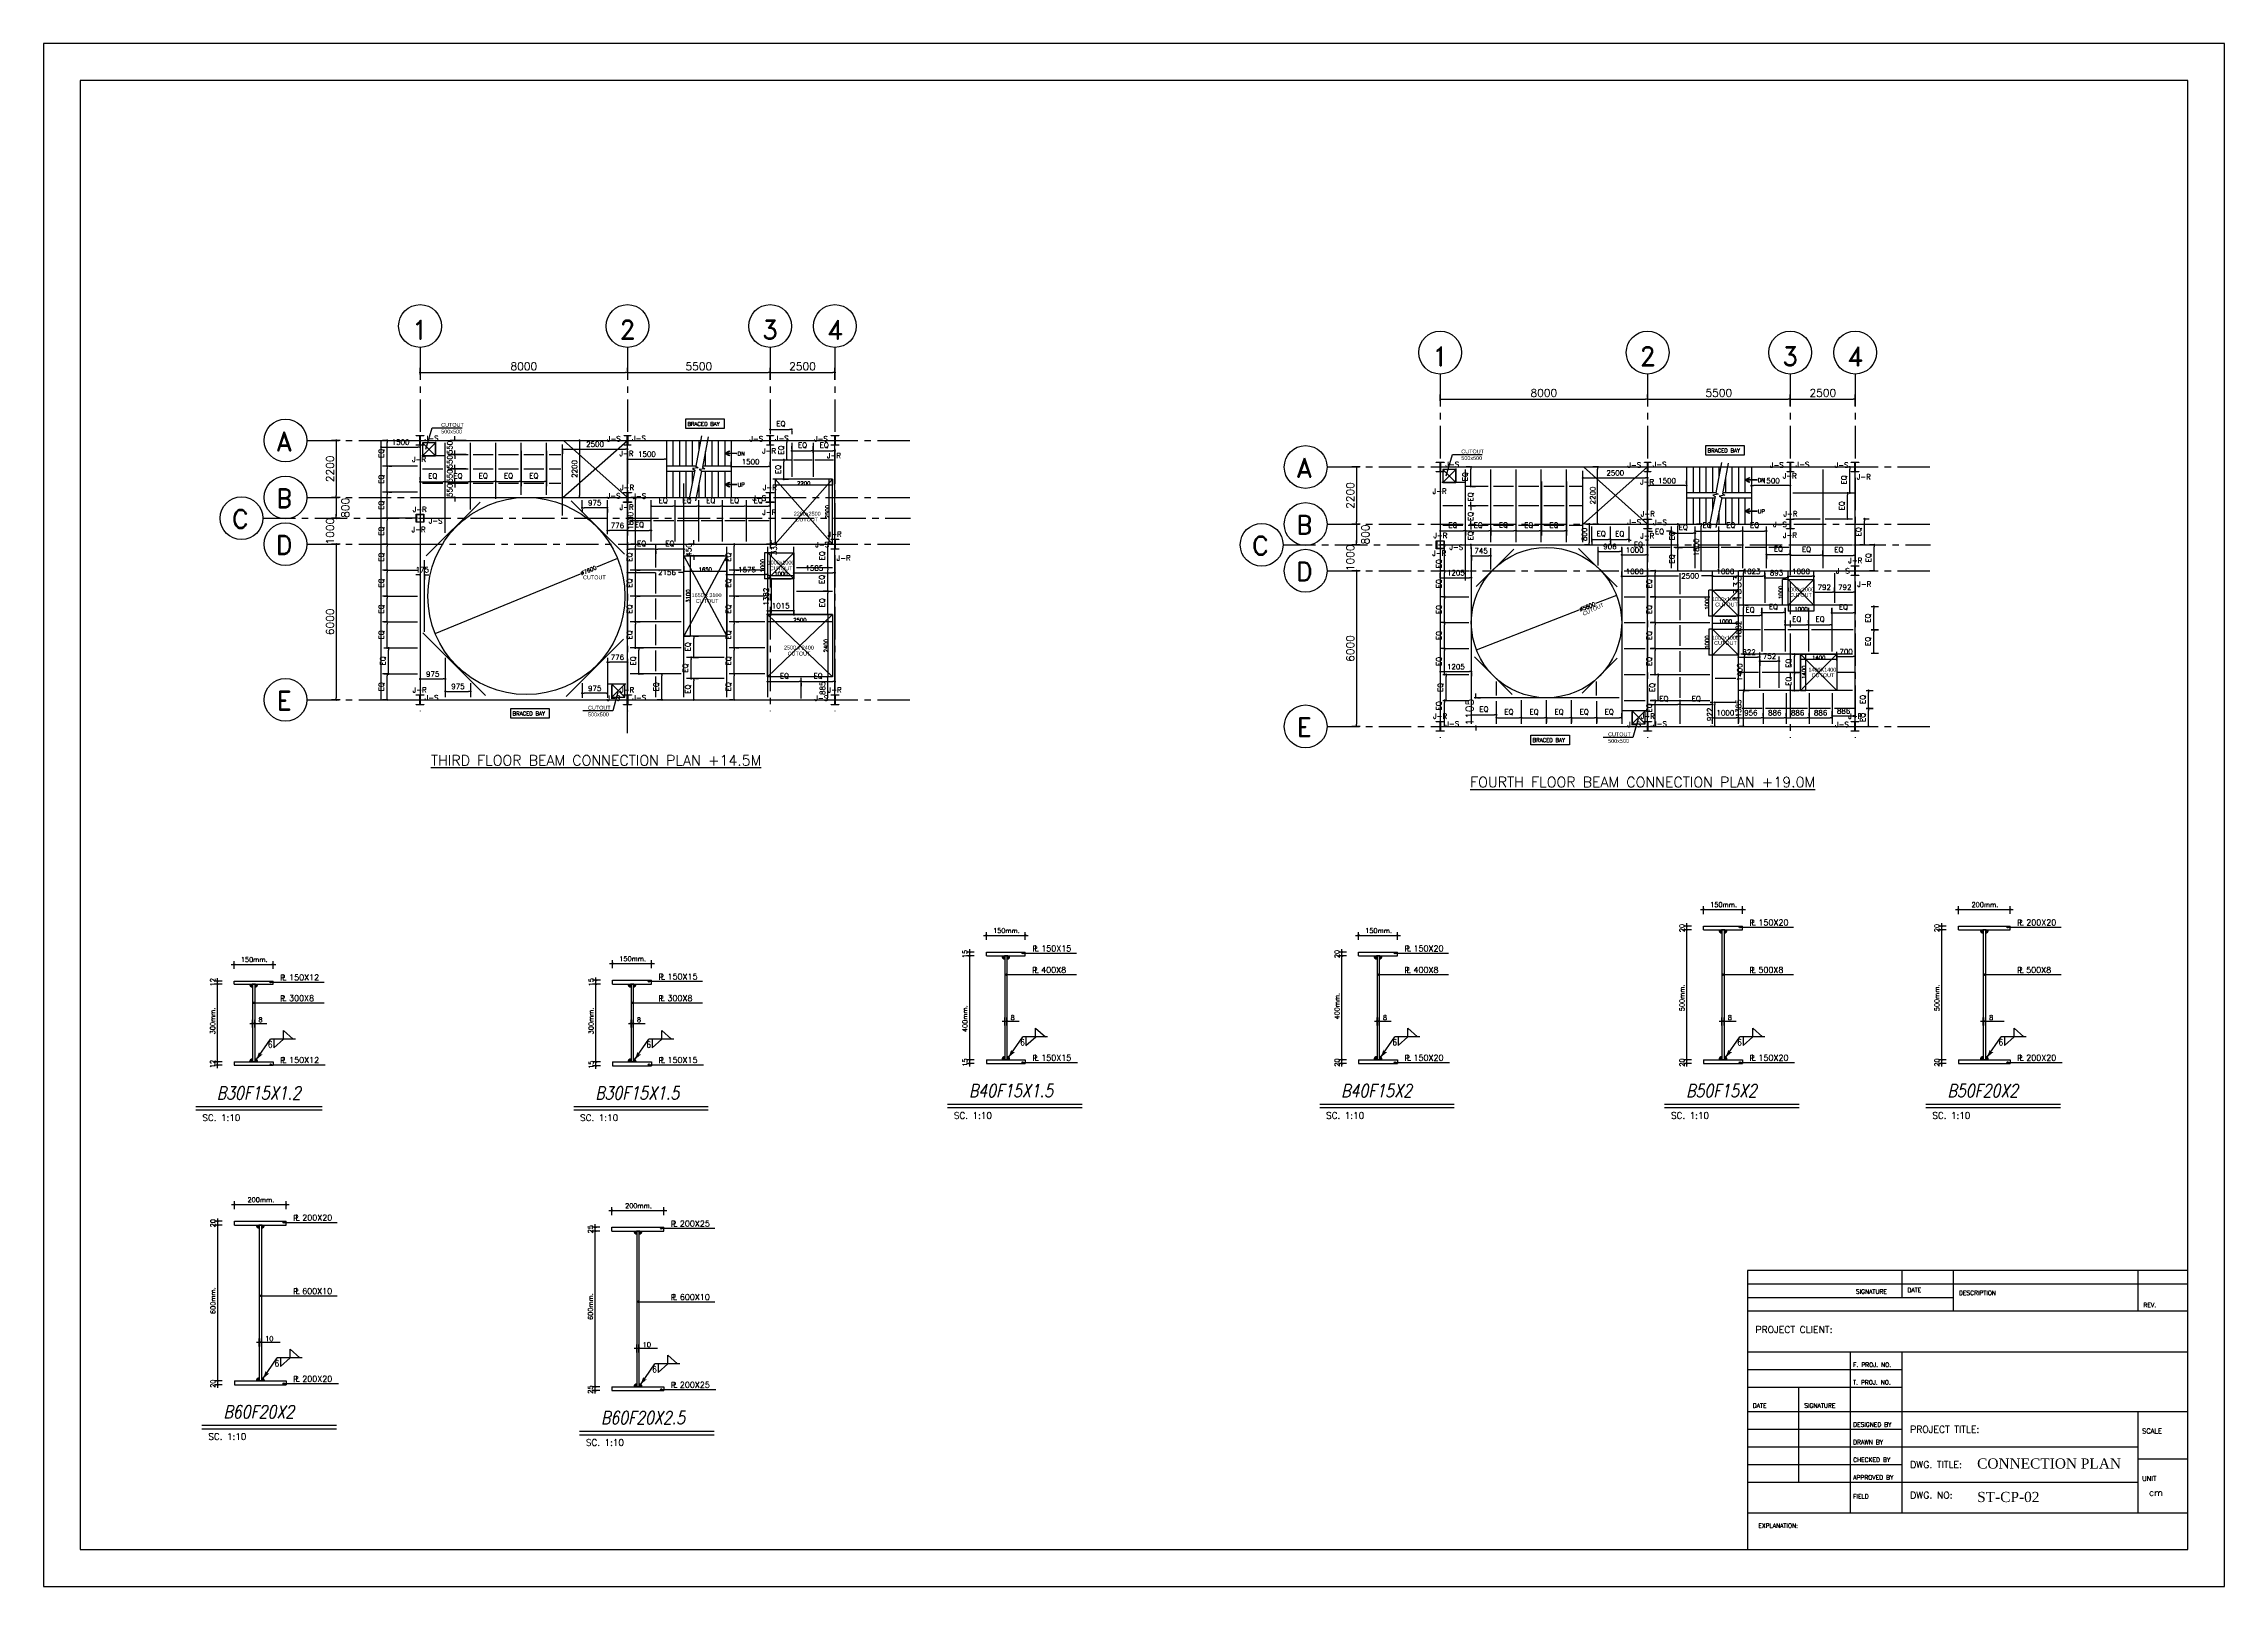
# Model space of a CAD drawing. Header units: inches. Extents: x 1387 to 2676, y -3554 to -2136.
# Drawn here: x 2579.8 to 2663.9, y -2611.5 to -2552 of the extents above; entities that cross this region are included whole.
import ezdxf
from ezdxf.enums import TextEntityAlignment as Align

# ---------------------------------------------------------------- set-up
doc = ezdxf.new("R2010")
doc.units = ezdxf.units.IN
doc.header["$MEASUREMENT"] = 0
for name, pattern in [('CENTER', [2, 1.25, -0.25, 0.25, -0.25]), ('DASHDOTX2', [2, 1, -0.5, 0, -0.5]), ('HIDDEN', [0.375, 0.25, -0.125])]:
    doc.linetypes.add(name, pattern=pattern)
for name, color, linetype in [('1', 1, 'Continuous'), ('1R', 1, 'Continuous'), ('3', 3, 'HIDDEN'), ('3G', 3, 'Continuous'), ('4C', 4, 'Continuous'), ('7', 7, 'Continuous'), ('A-TEXT', 7, 'Continuous'), ('AA-IPE300', 27, 'Continuous'), ('AA_CUT OUT', 250, 'Continuous'), ('Ax', 1, 'DASHDOTX2'), ('AXE', 1, 'CENTER'), ('DIM', 8, 'Continuous'), ('lateral brace', 5, 'Continuous'), ('Layer4', 118, 'Continuous'), ('MEMBER TEXT', 7, 'Continuous'), ('NEW-CO-TEXT', 7, 'Continuous'), ('Pich', 2, 'Continuous'), ('STAIR', 145, 'Continuous'), ('STEEL', 33, 'Continuous'), ('TEXT-1', 3, 'Continuous'), ('UPN100', 1, 'Continuous'), ('wall', 4, 'Continuous')]:
    doc.layers.add(name, color=color, linetype=linetype)
doc.styles.add('ITALICT', font='italict')
doc.styles.add('ROMAND', font='ROMAND.shx')
doc.styles.add('ROMANS', font='ROMANS')
doc.styles.add('ROMANT', font='romant')
doc.styles.get("Standard").update_dxf_attribs({"font": 'arial.ttf'})
doc.styles.add('style1', font='times.ttf')
doc.dimstyles.new('1-100', dxfattribs={"dimtxt": 0.3, "dimasz": 0.08, "dimexe": 0.18, "dimexo": 0.0625, "dimgap": 0.09, "dimtad": 1, "dimdec": 0, "dimlfac": 1000, "dimdsep": 46, "dimtxsty": 'ROMANT', "dimblk": 'DOT', "dimcen": 0.09, "dimclrd": 1, "dimclre": 1, "dimclrt": 3, "dimadec": 0, "dimazin": 0, "dimtfac": 1, "dimtdec": 0, "dimtix": 1, "dimtofl": 0, "dimtmove": 2, "dimatfit": 3, "dimldrblk": 'DOT', "dimfxl": 1, "dimtolj": 1, "dimarcsym": 0})
doc.dimstyles.new('Copy of 1-100', dxfattribs={"dimtxt": 0.2, "dimasz": 0.08, "dimexe": 0.18, "dimexo": 0.0625, "dimgap": 0.09, "dimtad": 1, "dimdec": 0, "dimlfac": 1000, "dimdsep": 46, "dimtxsty": 'ROMANT', "dimblk": 'DOT', "dimcen": 0.09, "dimclrd": 1, "dimclre": 1, "dimclrt": 3, "dimadec": 0, "dimazin": 0, "dimtfac": 1, "dimtdec": 0, "dimtix": 1, "dimtofl": 0, "dimtmove": 2, "dimatfit": 3, "dimldrblk": 'DOT', "dimfxl": 1, "dimtolj": 1, "dimarcsym": 0})
doc.dimstyles.get("Standard").update_dxf_attribs({"dimtxt": 0.25, "dimasz": 0.18, "dimexe": 0.18, "dimexo": 0.0625, "dimgap": 0.09, "dimtad": 0, "dimdec": 0, "dimlfac": 100, "dimzin": 0, "dimdsep": 46, "dimtxsty": 'Standard', "dimcen": 0.09, "dimadec": 0, "dimazin": 0, "dimtfac": 1, "dimtdec": 0, "dimtofl": 0, "dimtmove": 0, "dimatfit": 3, "dimfxl": 1, "dimtolj": 1, "dimtzin": 0, "dimarcsym": 0})

# ---------------------------------------------------------------- blocks, each defined once
blk = doc.blocks.new('DOT')
at = {"layer": 'DIM', "color": 0, "linetype": 'ByBlock'}
blk.add_line((-0.5, 0), (-1, 0), dxfattribs=at)
at = {"layer": 'DIM', "color": 0, "linetype": 'ByBlock', "const_width": 0.5}
blk.add_lwpolyline([(-0.25, 0, 1), (0.25, 0, 1)], format="xyb", close=True, dxfattribs=at)
blk = doc.blocks.new('*D2538')
at = {"color": 1, "lineweight": -2, "transparency": 16777216}
for p, q in [((-9197, 5050), (-10007, 4735)), ((-14603, 2950), (-10640, 4489))]:
    blk.add_line(p, q, dxfattribs=at)
at = {"layer": 'Defpoints', "color": 0, "transparency": 16777216}
for p in [(-9197, 5050), (-14603, 2950)]:
    blk.add_point(p, dxfattribs=at)
at = {"color": 1, "lineweight": -2, "transparency": 16777216, "xscale": 0.08, "yscale": 0.08, "zscale": 0.08}
for p, rotation in [((-9197, 5050), 21.21852952433842), ((-14603, 2950), 201.2185295243384)]:
    blk.add_blockref('DOT', p, dxfattribs=dict(at, rotation=rotation))
at = {"color": 3, "transparency": 16777216, "insert": (-10324, 4612), "char_height": 150, "attachment_point": 5, "rotation": 21.21853, "style": 'ROMANT'}
blk.add_mtext('\\A1;∅5800', dxfattribs=at)
blk = doc.blocks.new('_Dot')
at = {"layer": 'DIM', "color": 0, "lineweight": -2}
blk.add_line((-0.5, 0), (-1, 0), dxfattribs=at)
at = {"layer": 'DIM', "color": 0, "const_width": 0.5}
blk.add_lwpolyline([(-0.25, 0, 1), (0.25, 0, 1)], format="xyb", close=True, dxfattribs=at)
blk = doc.blocks.new('*D2541')
at = {"color": 1, "lineweight": -2, "transparency": 16777216}
for p, q in [((-5500, 3749), (-5500, 3969)), ((-4500, 3969), (-5500, 3969)), ((-4500, 3749), (-4500, 3969))]:
    blk.add_line(p, q, dxfattribs=at)
at = {"layer": 'Defpoints', "color": 0, "transparency": 16777216}
for p in [(-5500, 3969), (-5500, 3749), (-4500, 3749)]:
    blk.add_point(p, dxfattribs=at)
at = {"color": 1, "lineweight": -2, "transparency": 16777216, "xscale": 0.08, "yscale": 0.08, "zscale": 0.08, "rotation": 180}
blk.add_blockref('DOT', (-5500, 3969), dxfattribs=at)
at = {"color": 1, "lineweight": -2, "transparency": 16777216, "xscale": 0.08, "yscale": 0.08, "zscale": 0.08}
blk.add_blockref('DOT', (-4500, 3969), dxfattribs=at)
at = {"color": 3, "transparency": 16777216, "insert": (-5000, 4044), "char_height": 150, "attachment_point": 5, "style": 'ROMANT'}
blk.add_mtext('\\A1;1000', dxfattribs=at)
blk = doc.blocks.new('*D2543')
at = {"color": 1, "lineweight": -2, "transparency": 16777216}
for p, q in [((-2585, 4667), (-2585, 4445)), ((-1585, 4445), (-2585, 4445)), ((-1585, 4667), (-1585, 4445))]:
    blk.add_line(p, q, dxfattribs=at)
at = {"layer": 'Defpoints', "color": 0, "transparency": 16777216}
for p in [(-2585, 4667), (-2585, 4445), (-1585, 4667)]:
    blk.add_point(p, dxfattribs=at)
at = {"color": 1, "lineweight": -2, "transparency": 16777216, "xscale": 0.08, "yscale": 0.08, "zscale": 0.08, "rotation": 180}
blk.add_blockref('DOT', (-2585, 4445), dxfattribs=at)
at = {"color": 1, "lineweight": -2, "transparency": 16777216, "xscale": 0.08, "yscale": 0.08, "zscale": 0.08}
blk.add_blockref('DOT', (-1585, 4445), dxfattribs=at)
at = {"color": 3, "transparency": 16777216, "insert": (-2085, 4520), "char_height": 150, "attachment_point": 5, "style": 'ROMANT'}
blk.add_mtext('\\A1;1000', dxfattribs=at)
blk = doc.blocks.new('*D2542')
at = {"color": 1, "lineweight": -2, "transparency": 16777216}
for p, q in [((-2585, 5667), (-2796, 5667)), ((-2796, 4667), (-2796, 5667)), ((-2585, 4667), (-2796, 4667))]:
    blk.add_line(p, q, dxfattribs=at)
at = {"layer": 'Defpoints', "color": 0, "transparency": 16777216}
for p in [(-2796, 5667), (-2585, 5667), (-2585, 4667)]:
    blk.add_point(p, dxfattribs=at)
at = {"color": 1, "lineweight": -2, "transparency": 16777216, "xscale": 0.08, "yscale": 0.08, "zscale": 0.08}
for p, rotation in [((-2796, 5667), 90), ((-2796, 4667), 270)]:
    blk.add_blockref('DOT', p, dxfattribs=dict(at, rotation=rotation))
at = {"color": 3, "transparency": 16777216, "insert": (-2871, 5167), "char_height": 150, "attachment_point": 5, "rotation": 90, "style": 'ROMANT'}
blk.add_mtext('\\A1;1000', dxfattribs=at)
blk = doc.blocks.new('*D2544')
at = {"color": 1, "lineweight": -2, "transparency": 16777216}
for p, q in [((-2100, 2785), (-2100, 2574)), ((-700, 2575), (-2100, 2575)), ((-700, 2785), (-700, 2574))]:
    blk.add_line(p, q, dxfattribs=at)
at = {"layer": 'Defpoints', "color": 0, "transparency": 16777216}
for p in [(-2100, 2785), (-2100, 2575), (-700, 2785)]:
    blk.add_point(p, dxfattribs=at)
at = {"color": 1, "lineweight": -2, "transparency": 16777216, "xscale": 0.08, "yscale": 0.08, "zscale": 0.08, "rotation": 180}
blk.add_blockref('DOT', (-2100, 2575), dxfattribs=at)
at = {"color": 1, "lineweight": -2, "transparency": 16777216, "xscale": 0.08, "yscale": 0.08, "zscale": 0.08}
blk.add_blockref('DOT', (-700, 2575), dxfattribs=at)
at = {"color": 3, "transparency": 16777216, "insert": (-1400, 2650), "char_height": 150, "attachment_point": 5, "style": 'ROMANT'}
blk.add_mtext('\\A1;1400', dxfattribs=at)
blk = doc.blocks.new('*D2545')
at = {"color": 1, "lineweight": -2, "transparency": 16777216}
for p, q in [((-2100, 2785), (-1894, 2785)), ((-1894, 1385), (-1894, 2785)), ((-2100, 1385), (-1894, 1385))]:
    blk.add_line(p, q, dxfattribs=at)
at = {"layer": 'Defpoints', "color": 0, "transparency": 16777216}
for p in [(-2100, 2785), (-1894, 2785), (-2100, 1385)]:
    blk.add_point(p, dxfattribs=at)
at = {"color": 1, "lineweight": -2, "transparency": 16777216, "xscale": 0.08, "yscale": 0.08, "zscale": 0.08}
for p, rotation in [((-1894, 2785), 90), ((-1894, 1385), 270)]:
    blk.add_blockref('DOT', p, dxfattribs=dict(at, rotation=rotation))
at = {"color": 3, "transparency": 16777216, "insert": (-1969, 2085), "char_height": 150, "attachment_point": 5, "rotation": 90, "style": 'ROMANT'}
blk.add_mtext('\\A1;1400', dxfattribs=at)
blk = doc.blocks.new('*D2540')
at = {"color": 1, "lineweight": -2, "transparency": 16777216}
for p, q in [((-5500, 3749), (-5634, 3749)), ((-5634, 3749), (-5634, 2749)), ((-5500, 2749), (-5634, 2749))]:
    blk.add_line(p, q, dxfattribs=at)
at = {"layer": 'Defpoints', "color": 0, "transparency": 16777216}
for p in [(-5500, 3749), (-5634, 2749), (-5500, 2749)]:
    blk.add_point(p, dxfattribs=at)
at = {"color": 1, "lineweight": -2, "transparency": 16777216, "xscale": 0.08, "yscale": 0.08, "zscale": 0.08}
for p, rotation in [((-5634, 3749), 90), ((-5634, 2749), 270)]:
    blk.add_blockref('DOT', p, dxfattribs=dict(at, rotation=rotation))
at = {"color": 3, "transparency": 16777216, "insert": (-5709, 3249), "char_height": 150, "attachment_point": 5, "rotation": 90, "style": 'ROMANT'}
blk.add_mtext('\\A1;1000', dxfattribs=at)
blk = doc.blocks.new('*D2539')
at = {"color": 1, "lineweight": -2, "transparency": 16777216}
for p, q in [((-5500, 5253), (-5634, 5253)), ((-5634, 4253), (-5634, 5253)), ((-5500, 4253), (-5634, 4253))]:
    blk.add_line(p, q, dxfattribs=at)
at = {"layer": 'Defpoints', "color": 0, "transparency": 16777216}
for p in [(-5634, 5253), (-5500, 5253), (-5500, 4253)]:
    blk.add_point(p, dxfattribs=at)
at = {"color": 1, "lineweight": -2, "transparency": 16777216, "xscale": 0.08, "yscale": 0.08, "zscale": 0.08}
for p, rotation in [((-5634, 5253), 90), ((-5634, 4253), 270)]:
    blk.add_blockref('DOT', p, dxfattribs=dict(at, rotation=rotation))
at = {"color": 3, "transparency": 16777216, "insert": (-5709, 4753), "char_height": 150, "attachment_point": 5, "rotation": 90, "style": 'ROMANT'}
blk.add_mtext('\\A1;1000', dxfattribs=at)
blk = doc.blocks.new('*D2532')
at = {"color": 1, "lineweight": -2, "transparency": 16777216}
for p, q in [((-8386, 5445), (-9190, 5114)), ((-15414, 2555), (-9817, 4856))]:
    blk.add_line(p, q, dxfattribs=at)
at = {"layer": 'Defpoints', "color": 0, "transparency": 16777216}
for p in [(-8385, 5445), (-15415, 2555)]:
    blk.add_point(p, dxfattribs=at)
at = {"color": 1, "lineweight": -2, "transparency": 16777216, "xscale": 0.08, "yscale": 0.08, "zscale": 0.08}
for p, rotation in [((-8385, 5445), 22.34880130338584), ((-15415, 2555), 202.3488013033858)]:
    blk.add_blockref('DOT', p, dxfattribs=dict(at, rotation=rotation))
at = {"color": 3, "transparency": 16777216, "insert": (-9503, 4985), "char_height": 150, "attachment_point": 5, "rotation": 22.3488, "style": 'ROMANT'}
blk.add_mtext('\\A1;∅7600', dxfattribs=at)
blk = doc.blocks.new('*D2533')
at = {"color": 1, "lineweight": -2, "transparency": 16777216}
for p, q in [((-2585, 5667), (-2715, 5667)), ((-2715, 5667), (-2715, 4667)), ((-2585, 4667), (-2715, 4667))]:
    blk.add_line(p, q, dxfattribs=at)
at = {"layer": 'Defpoints', "color": 0, "transparency": 16777216}
for p in [(-2585, 5667), (-2715, 4667), (-2585, 4667)]:
    blk.add_point(p, dxfattribs=at)
at = {"color": 1, "lineweight": -2, "transparency": 16777216, "xscale": 0.08, "yscale": 0.08, "zscale": 0.08}
for p, rotation in [((-2715, 5667), 90), ((-2715, 4667), 270)]:
    blk.add_blockref('DOT', p, dxfattribs=dict(at, rotation=rotation))
at = {"color": 3, "transparency": 16777216, "insert": (-2790, 5167), "char_height": 150, "attachment_point": 5, "rotation": 90, "style": 'ROMANT'}
blk.add_mtext('\\A1;1000', dxfattribs=at)
blk = doc.blocks.new('*D2534')
at = {"color": 1, "lineweight": -2, "transparency": 16777216}
for p, q in [((-2585, 4851), (-2585, 4782)), ((-1585, 4782), (-2585, 4782)), ((-1585, 4851), (-1585, 4782))]:
    blk.add_line(p, q, dxfattribs=at)
at = {"layer": 'Defpoints', "color": 0, "transparency": 16777216}
for p in [(-2585, 4851), (-2585, 4782), (-1585, 4851)]:
    blk.add_point(p, dxfattribs=at)
at = {"color": 1, "lineweight": -2, "transparency": 16777216, "xscale": 0.08, "yscale": 0.08, "zscale": 0.08, "rotation": 180}
blk.add_blockref('DOT', (-2585, 4782), dxfattribs=at)
at = {"color": 1, "lineweight": -2, "transparency": 16777216, "xscale": 0.08, "yscale": 0.08, "zscale": 0.08}
blk.add_blockref('DOT', (-1585, 4782), dxfattribs=at)
at = {"color": 3, "transparency": 16777216, "insert": (-2085, 4857), "char_height": 150, "attachment_point": 5, "style": 'ROMANT'}
blk.add_mtext('\\A1;1000', dxfattribs=at)
blk = doc.blocks.new('*D2535')
at = {"color": 1, "lineweight": -2, "transparency": 16777216}
for p, q in [((-5825, 5550), (-5586, 5550)), ((-5586, 5550), (-5586, 2450)), ((-5825, 2450), (-5586, 2450))]:
    blk.add_line(p, q, dxfattribs=at)
at = {"layer": 'Defpoints', "color": 0, "transparency": 16777216}
for p in [(-5825, 5550), (-5825, 2450), (-5586, 2450)]:
    blk.add_point(p, dxfattribs=at)
at = {"color": 1, "lineweight": -2, "transparency": 16777216, "xscale": 0.08, "yscale": 0.08, "zscale": 0.08}
for p, rotation in [((-5586, 5550), 90), ((-5586, 2450), 270)]:
    blk.add_blockref('DOT', p, dxfattribs=dict(at, rotation=rotation))
at = {"color": 3, "transparency": 16777216, "insert": (-5661, 4000), "char_height": 150, "attachment_point": 5, "rotation": 90, "style": 'ROMANT'}
blk.add_mtext('\\A1;3100', dxfattribs=at)
blk = doc.blocks.new('*D2536')
at = {"color": 1, "lineweight": -2, "transparency": 16777216}
for p, q in [((-5825, 5153), (-5825, 4951)), ((-4175, 5102), (-4175, 4951)), ((-4175, 4951), (-5825, 4951))]:
    blk.add_line(p, q, dxfattribs=at)
at = {"layer": 'Defpoints', "color": 0, "transparency": 16777216}
for p in [(-5825, 5154), (-4175, 5102), (-5825, 4951)]:
    blk.add_point(p, dxfattribs=at)
at = {"color": 1, "lineweight": -2, "transparency": 16777216, "xscale": 0.08, "yscale": 0.08, "zscale": 0.08, "rotation": 180}
blk.add_blockref('DOT', (-5825, 4951), dxfattribs=at)
at = {"color": 1, "lineweight": -2, "transparency": 16777216, "xscale": 0.08, "yscale": 0.08, "zscale": 0.08}
blk.add_blockref('DOT', (-4175, 4951), dxfattribs=at)
at = {"color": 3, "transparency": 16777216, "insert": (-5000, 5026), "char_height": 150, "attachment_point": 5, "style": 'ROMANT'}
blk.add_mtext('\\A1;1650', dxfattribs=at)
blk = doc.blocks.new('*D2537')
at = {"color": 1, "lineweight": -2, "transparency": 16777216}
for p, q in [((-100, 8500), (-217, 8500)), ((-217, 6000), (-217, 8500)), ((-100, 6000), (-217, 6000))]:
    blk.add_line(p, q, dxfattribs=at)
at = {"layer": 'Defpoints', "color": 0, "transparency": 16777216}
for p in [(-217, 8500), (-100, 8500), (-100, 6000)]:
    blk.add_point(p, dxfattribs=at)
at = {"color": 1, "lineweight": -2, "transparency": 16777216, "xscale": 0.08, "yscale": 0.08, "zscale": 0.08}
for p, rotation in [((-217, 8500), 90), ((-217, 6000), 270)]:
    blk.add_blockref('DOT', p, dxfattribs=dict(at, rotation=rotation))
at = {"color": 3, "transparency": 16777216, "insert": (-292, 7250), "char_height": 150, "attachment_point": 5, "rotation": 90, "style": 'ROMANT'}
blk.add_mtext('\\A1;2500', dxfattribs=at)
blk = doc.blocks.new('*D2529')
at = {"color": 1, "lineweight": -2, "transparency": 16777216}
for p, q in [((-100, 3285), (-274, 3285)), ((-273, 3285), (-273, 885)), ((-100, 885), (-274, 885))]:
    blk.add_line(p, q, dxfattribs=at)
at = {"layer": 'Defpoints', "color": 0, "transparency": 16777216}
for p in [(-100, 3285), (-273, 885), (-100, 885)]:
    blk.add_point(p, dxfattribs=at)
at = {"color": 1, "lineweight": -2, "transparency": 16777216, "xscale": 0.08, "yscale": 0.08, "zscale": 0.08}
for p, rotation in [((-273, 3285), 90), ((-273, 885), 270)]:
    blk.add_blockref('DOT', p, dxfattribs=dict(at, rotation=rotation))
at = {"color": 3, "transparency": 16777216, "insert": (-348, 2085), "char_height": 150, "attachment_point": 5, "rotation": 90, "style": 'ROMANT'}
blk.add_mtext('\\A1;2400', dxfattribs=at)
blk = doc.blocks.new('*D2530')
at = {"color": 1, "lineweight": -2, "transparency": 16777216}
for p, q in [((-2600, 3285), (-2600, 3002)), ((-100, 3002), (-2600, 3002)), ((-100, 3285), (-100, 3002))]:
    blk.add_line(p, q, dxfattribs=at)
at = {"layer": 'Defpoints', "color": 0, "transparency": 16777216}
for p in [(-2600, 3285), (-2600, 3002), (-100, 3285)]:
    blk.add_point(p, dxfattribs=at)
at = {"color": 1, "lineweight": -2, "transparency": 16777216, "xscale": 0.08, "yscale": 0.08, "zscale": 0.08, "rotation": 180}
blk.add_blockref('DOT', (-2600, 3002), dxfattribs=at)
at = {"color": 1, "lineweight": -2, "transparency": 16777216, "xscale": 0.08, "yscale": 0.08, "zscale": 0.08}
blk.add_blockref('DOT', (-100, 3002), dxfattribs=at)
at = {"color": 3, "transparency": 16777216, "insert": (-1350, 3077), "char_height": 150, "attachment_point": 5, "style": 'ROMANT'}
blk.add_mtext('\\A1;2500', dxfattribs=at)
blk = doc.blocks.new('*D2531')
at = {"color": 1, "lineweight": -2, "transparency": 16777216}
for p, q in [((-2300, 8500), (-2300, 8269)), ((-100, 8500), (-100, 8269)), ((-100, 8270), (-2300, 8270))]:
    blk.add_line(p, q, dxfattribs=at)
at = {"layer": 'Defpoints', "color": 0, "transparency": 16777216}
for p in [(-2300, 8500), (-100, 8500), (-2300, 8270)]:
    blk.add_point(p, dxfattribs=at)
at = {"color": 1, "lineweight": -2, "transparency": 16777216, "xscale": 0.08, "yscale": 0.08, "zscale": 0.08, "rotation": 180}
blk.add_blockref('DOT', (-2300, 8270), dxfattribs=at)
at = {"color": 1, "lineweight": -2, "transparency": 16777216, "xscale": 0.08, "yscale": 0.08, "zscale": 0.08}
blk.add_blockref('DOT', (-100, 8270), dxfattribs=at)
at = {"color": 3, "transparency": 16777216, "insert": (-1200, 8345), "char_height": 150, "attachment_point": 5, "style": 'ROMANT'}
blk.add_mtext('\\A1;2200', dxfattribs=at)
blk = doc.blocks.new('*D2237')
at = {"layer": 'Defpoints', "color": 0, "transparency": 16777216}
for p in [(2593.003, -2576.334), (2593.086, -2576.334), (2593.086, -2577.334)]:
    blk.add_point(p, dxfattribs=at)
at = {"layer": 'Pich', "color": 1, "lineweight": -2, "transparency": 16777216}
for p, q in [((2593.023, -2576.334), (2592.823, -2576.334)), ((2593.003, -2577.254), (2593.003, -2576.414)), ((2593.023, -2577.334), (2592.823, -2577.334))]:
    blk.add_line(p, q, dxfattribs=at)
at = {"layer": 'Pich', "color": 1, "lineweight": -2, "transparency": 16777216, "xscale": 0.08, "yscale": 0.08, "zscale": 0.08}
for p, rotation in [((2593.003, -2576.334), 90), ((2593.003, -2577.334), 270)]:
    blk.add_blockref('DOT', p, dxfattribs=dict(at, rotation=rotation))
at = {"layer": 'Pich', "color": 3, "transparency": 16777216, "insert": (2592.789, -2576.834), "char_height": 0.2, "attachment_point": 5, "rotation": 90, "style": 'ROMANT'}
blk.add_mtext('\\A1;EQ', dxfattribs=at)
blk = doc.blocks.new('*D2238')
at = {"layer": 'Defpoints', "color": 0, "transparency": 16777216}
for p in [(2593.058, -2575.334), (2593.058, -2575.334), (2592.987, -2576.334)]:
    blk.add_point(p, dxfattribs=at)
at = {"layer": 'Pich', "color": 1, "lineweight": -2, "transparency": 16777216}
for p, q in [((2593.058, -2576.254), (2593.058, -2575.414)), ((2593.121, -2575.334), (2593.238, -2575.334)), ((2593.049, -2576.334), (2593.238, -2576.334))]:
    blk.add_line(p, q, dxfattribs=at)
at = {"layer": 'Pich', "color": 1, "lineweight": -2, "transparency": 16777216, "xscale": 0.08, "yscale": 0.08, "zscale": 0.08}
for p, rotation in [((2593.058, -2575.334), 90), ((2593.058, -2576.334), 270)]:
    blk.add_blockref('DOT', p, dxfattribs=dict(at, rotation=rotation))
at = {"layer": 'Pich', "color": 3, "transparency": 16777216, "insert": (2592.844, -2575.834), "char_height": 0.2, "attachment_point": 5, "rotation": 90, "style": 'ROMANT'}
blk.add_mtext('\\A1;EQ', dxfattribs=at)
blk = doc.blocks.new('*D2239')
at = {"layer": 'Defpoints', "color": 0, "transparency": 16777216}
for p in [(2593.003, -2574.334), (2593.072, -2574.334), (2593.003, -2575.334)]:
    blk.add_point(p, dxfattribs=at)
at = {"layer": 'Pich', "color": 1, "lineweight": -2, "transparency": 16777216}
for p, q in [((2593.01, -2574.334), (2592.823, -2574.334)), ((2593.003, -2575.254), (2593.003, -2574.414)), ((2593.066, -2575.334), (2593.183, -2575.334))]:
    blk.add_line(p, q, dxfattribs=at)
at = {"layer": 'Pich', "color": 1, "lineweight": -2, "transparency": 16777216, "xscale": 0.08, "yscale": 0.08, "zscale": 0.08}
for p, rotation in [((2593.003, -2574.334), 90), ((2593.003, -2575.334), 270)]:
    blk.add_blockref('DOT', p, dxfattribs=dict(at, rotation=rotation))
at = {"layer": 'Pich', "color": 3, "transparency": 16777216, "insert": (2592.789, -2574.834), "char_height": 0.2, "attachment_point": 5, "rotation": 90, "style": 'ROMANT'}
blk.add_mtext('\\A1;EQ', dxfattribs=at)
blk = doc.blocks.new('*D2240')
at = {"layer": 'Defpoints', "color": 0, "transparency": 16777216}
for p in [(2593.003, -2573.334), (2593.072, -2573.334), (2593.003, -2574.334)]:
    blk.add_point(p, dxfattribs=at)
at = {"layer": 'Pich', "color": 1, "lineweight": -2, "transparency": 16777216}
for p, q in [((2593.01, -2573.334), (2592.823, -2573.334)), ((2593.003, -2574.254), (2593.003, -2573.414)), ((2593.066, -2574.334), (2593.183, -2574.334))]:
    blk.add_line(p, q, dxfattribs=at)
at = {"layer": 'Pich', "color": 1, "lineweight": -2, "transparency": 16777216, "xscale": 0.08, "yscale": 0.08, "zscale": 0.08}
for p, rotation in [((2593.003, -2573.334), 90), ((2593.003, -2574.334), 270)]:
    blk.add_blockref('DOT', p, dxfattribs=dict(at, rotation=rotation))
at = {"layer": 'Pich', "color": 3, "transparency": 16777216, "insert": (2592.789, -2573.834), "char_height": 0.2, "attachment_point": 5, "rotation": 90, "style": 'ROMANT'}
blk.add_mtext('\\A1;EQ', dxfattribs=at)
blk = doc.blocks.new('*D2241')
at = {"layer": 'Defpoints', "color": 0, "transparency": 16777216}
for p in [(2593.003, -2572.334), (2593.072, -2572.334), (2593.003, -2573.334)]:
    blk.add_point(p, dxfattribs=at)
at = {"layer": 'Pich', "color": 1, "lineweight": -2, "transparency": 16777216}
for p, q in [((2593.01, -2572.334), (2592.823, -2572.334)), ((2593.003, -2573.254), (2593.003, -2572.414)), ((2593.066, -2573.334), (2593.183, -2573.334))]:
    blk.add_line(p, q, dxfattribs=at)
at = {"layer": 'Pich', "color": 1, "lineweight": -2, "transparency": 16777216, "xscale": 0.08, "yscale": 0.08, "zscale": 0.08}
for p, rotation in [((2593.003, -2572.334), 90), ((2593.003, -2573.334), 270)]:
    blk.add_blockref('DOT', p, dxfattribs=dict(at, rotation=rotation))
at = {"layer": 'Pich', "color": 3, "transparency": 16777216, "insert": (2592.789, -2572.834), "char_height": 0.2, "attachment_point": 5, "rotation": 90, "style": 'ROMANT'}
blk.add_mtext('\\A1;EQ', dxfattribs=at)
blk = doc.blocks.new('*D2242')
at = {"layer": 'Defpoints', "color": 0, "transparency": 16777216}
for p in [(2593.003, -2571.334), (2593.072, -2571.334), (2593.003, -2572.334)]:
    blk.add_point(p, dxfattribs=at)
at = {"layer": 'Pich', "color": 1, "lineweight": -2, "transparency": 16777216}
for p, q in [((2593.01, -2571.334), (2592.823, -2571.334)), ((2593.003, -2572.254), (2593.003, -2571.414)), ((2593.066, -2572.334), (2593.183, -2572.334))]:
    blk.add_line(p, q, dxfattribs=at)
at = {"layer": 'Pich', "color": 1, "lineweight": -2, "transparency": 16777216, "xscale": 0.08, "yscale": 0.08, "zscale": 0.08}
for p, rotation in [((2593.003, -2571.334), 90), ((2593.003, -2572.334), 270)]:
    blk.add_blockref('DOT', p, dxfattribs=dict(at, rotation=rotation))
at = {"layer": 'Pich', "color": 3, "transparency": 16777216, "insert": (2592.789, -2571.834), "char_height": 0.2, "attachment_point": 5, "rotation": 90, "style": 'ROMANT'}
blk.add_mtext('\\A1;EQ', dxfattribs=at)
blk = doc.blocks.new('*D2243')
at = {"layer": 'Defpoints', "color": 0, "transparency": 16777216}
for p in [(2593.003, -2570.334), (2593.072, -2570.334), (2593.003, -2571.334)]:
    blk.add_point(p, dxfattribs=at)
at = {"layer": 'Pich', "color": 1, "lineweight": -2, "transparency": 16777216}
for p, q in [((2593.01, -2570.334), (2592.823, -2570.334)), ((2593.003, -2571.254), (2593.003, -2570.414)), ((2593.066, -2571.334), (2593.183, -2571.334))]:
    blk.add_line(p, q, dxfattribs=at)
at = {"layer": 'Pich', "color": 1, "lineweight": -2, "transparency": 16777216, "xscale": 0.08, "yscale": 0.08, "zscale": 0.08}
for p, rotation in [((2593.003, -2570.334), 90), ((2593.003, -2571.334), 270)]:
    blk.add_blockref('DOT', p, dxfattribs=dict(at, rotation=rotation))
at = {"layer": 'Pich', "color": 3, "transparency": 16777216, "insert": (2592.789, -2570.834), "char_height": 0.2, "attachment_point": 5, "rotation": 90, "style": 'ROMANT'}
blk.add_mtext('\\A1;EQ', dxfattribs=at)
blk = doc.blocks.new('*D2244')
at = {"layer": 'Defpoints', "color": 0, "transparency": 16777216}
for p in [(2593.003, -2569.334), (2593.072, -2569.334), (2593.003, -2570.334)]:
    blk.add_point(p, dxfattribs=at)
at = {"layer": 'Pich', "color": 1, "lineweight": -2, "transparency": 16777216}
for p, q in [((2593.01, -2569.334), (2592.823, -2569.334)), ((2593.003, -2570.254), (2593.003, -2569.414)), ((2593.066, -2570.334), (2593.183, -2570.334))]:
    blk.add_line(p, q, dxfattribs=at)
at = {"layer": 'Pich', "color": 1, "lineweight": -2, "transparency": 16777216, "xscale": 0.08, "yscale": 0.08, "zscale": 0.08}
for p, rotation in [((2593.003, -2569.334), 90), ((2593.003, -2570.334), 270)]:
    blk.add_blockref('DOT', p, dxfattribs=dict(at, rotation=rotation))
at = {"layer": 'Pich', "color": 3, "transparency": 16777216, "insert": (2592.789, -2569.834), "char_height": 0.2, "attachment_point": 5, "rotation": 90, "style": 'ROMANT'}
blk.add_mtext('\\A1;EQ', dxfattribs=at)
blk = doc.blocks.new('*D2245')
at = {"layer": 'Defpoints', "color": 0, "transparency": 16777216}
for p in [(2593.003, -2568.334), (2593.072, -2568.334), (2593.003, -2569.334)]:
    blk.add_point(p, dxfattribs=at)
at = {"layer": 'Pich', "color": 1, "lineweight": -2, "transparency": 16777216}
for p, q in [((2593.01, -2568.334), (2592.823, -2568.334)), ((2593.003, -2569.254), (2593.003, -2568.414)), ((2593.066, -2569.334), (2593.183, -2569.334))]:
    blk.add_line(p, q, dxfattribs=at)
at = {"layer": 'Pich', "color": 1, "lineweight": -2, "transparency": 16777216, "xscale": 0.08, "yscale": 0.08, "zscale": 0.08}
for p, rotation in [((2593.003, -2568.334), 90), ((2593.003, -2569.334), 270)]:
    blk.add_blockref('DOT', p, dxfattribs=dict(at, rotation=rotation))
at = {"layer": 'Pich', "color": 3, "transparency": 16777216, "insert": (2592.789, -2568.834), "char_height": 0.2, "attachment_point": 5, "rotation": 90, "style": 'ROMANT'}
blk.add_mtext('\\A1;EQ', dxfattribs=at)
blk = doc.blocks.new('*D2246')
at = {"layer": 'Defpoints', "color": 0, "transparency": 16777216}
for p in [(2593.003, -2567.334), (2593.072, -2567.334), (2593.003, -2568.334)]:
    blk.add_point(p, dxfattribs=at)
at = {"layer": 'Pich', "color": 1, "lineweight": -2, "transparency": 16777216}
for p, q in [((2593.01, -2567.334), (2592.823, -2567.334)), ((2593.003, -2568.254), (2593.003, -2567.414)), ((2593.066, -2568.334), (2593.183, -2568.334))]:
    blk.add_line(p, q, dxfattribs=at)
at = {"layer": 'Pich', "color": 1, "lineweight": -2, "transparency": 16777216, "xscale": 0.08, "yscale": 0.08, "zscale": 0.08}
for p, rotation in [((2593.003, -2567.334), 90), ((2593.003, -2568.334), 270)]:
    blk.add_blockref('DOT', p, dxfattribs=dict(at, rotation=rotation))
at = {"layer": 'Pich', "color": 3, "transparency": 16777216, "insert": (2592.789, -2567.834), "char_height": 0.2, "attachment_point": 5, "rotation": 90, "style": 'ROMANT'}
blk.add_mtext('\\A1;EQ', dxfattribs=at)
blk = doc.blocks.new('*D2247')
at = {"layer": 'Defpoints', "color": 0, "transparency": 16777216}
for p in [(2592.772, -2567.611), (2594.272, -2567.595), (2594.272, -2567.611)]:
    blk.add_point(p, dxfattribs=at)
at = {"layer": 'Pich', "color": 1, "lineweight": -2, "transparency": 16777216}
for p, q in [((2592.772, -2567.549), (2592.772, -2567.415)), ((2594.272, -2567.549), (2594.272, -2567.415)), ((2592.852, -2567.595), (2594.192, -2567.595))]:
    blk.add_line(p, q, dxfattribs=at)
at = {"layer": 'Pich', "color": 1, "lineweight": -2, "transparency": 16777216, "xscale": 0.08, "yscale": 0.08, "zscale": 0.08, "rotation": 180}
blk.add_blockref('DOT', (2592.772, -2567.595), dxfattribs=at)
at = {"layer": 'Pich', "color": 1, "lineweight": -2, "transparency": 16777216, "xscale": 0.08, "yscale": 0.08, "zscale": 0.08}
blk.add_blockref('DOT', (2594.272, -2567.595), dxfattribs=at)
at = {"layer": 'Pich', "color": 3, "transparency": 16777216, "insert": (2593.522, -2567.405), "char_height": 0.2, "attachment_point": 5, "style": 'ROMANT'}
blk.add_mtext('\\A1;1500', dxfattribs=at)
blk = doc.blocks.new('*D2248')
at = {"layer": 'Defpoints', "color": 0, "transparency": 16777216}
for p in [(2595.247, -2568.928), (2596.222, -2568.928), (2596.222, -2569.742)]:
    blk.add_point(p, dxfattribs=at)
at = {"layer": 'Pich', "color": 1, "lineweight": -2, "transparency": 16777216}
for p, q in [((2595.247, -2568.866), (2595.247, -2568.748)), ((2595.327, -2568.928), (2596.142, -2568.928)), ((2596.222, -2569.68), (2596.222, -2568.748))]:
    blk.add_line(p, q, dxfattribs=at)
at = {"layer": 'Pich', "color": 1, "lineweight": -2, "transparency": 16777216, "xscale": 0.08, "yscale": 0.08, "zscale": 0.08, "rotation": 180}
blk.add_blockref('DOT', (2595.247, -2568.928), dxfattribs=at)
at = {"layer": 'Pich', "color": 1, "lineweight": -2, "transparency": 16777216, "xscale": 0.08, "yscale": 0.08, "zscale": 0.08}
blk.add_blockref('DOT', (2596.222, -2568.928), dxfattribs=at)
at = {"layer": 'Pich', "color": 3, "transparency": 16777216, "insert": (2595.735, -2568.714), "char_height": 0.2, "attachment_point": 5, "style": 'ROMANT'}
blk.add_mtext('\\A1;EQ', dxfattribs=at)
blk = doc.blocks.new('*D2249')
at = {"layer": 'Defpoints', "color": 0, "transparency": 16777216}
for p in [(2596.222, -2568.93), (2597.197, -2568.924), (2597.197, -2569.65)]:
    blk.add_point(p, dxfattribs=at)
at = {"layer": 'Pich', "color": 1, "lineweight": -2, "transparency": 16777216}
for p, q in [((2596.222, -2568.868), (2596.222, -2568.744)), ((2596.302, -2568.924), (2597.117, -2568.924)), ((2597.197, -2569.588), (2597.197, -2568.744))]:
    blk.add_line(p, q, dxfattribs=at)
at = {"layer": 'Pich', "color": 1, "lineweight": -2, "transparency": 16777216, "xscale": 0.08, "yscale": 0.08, "zscale": 0.08, "rotation": 180}
blk.add_blockref('DOT', (2596.222, -2568.924), dxfattribs=at)
at = {"layer": 'Pich', "color": 1, "lineweight": -2, "transparency": 16777216, "xscale": 0.08, "yscale": 0.08, "zscale": 0.08}
blk.add_blockref('DOT', (2597.197, -2568.924), dxfattribs=at)
at = {"layer": 'Pich', "color": 3, "transparency": 16777216, "insert": (2596.71, -2568.71), "char_height": 0.2, "attachment_point": 5, "style": 'ROMANT'}
blk.add_mtext('\\A1;EQ', dxfattribs=at)
blk = doc.blocks.new('*D2250')
at = {"layer": 'Defpoints', "color": 0, "transparency": 16777216}
for p in [(2598.172, -2567.671), (2597.197, -2568.921), (2598.172, -2568.921)]:
    blk.add_point(p, dxfattribs=at)
at = {"layer": 'Pich', "color": 1, "lineweight": -2, "transparency": 16777216}
for p, q in [((2598.172, -2567.734), (2598.172, -2569.101)), ((2597.197, -2568.859), (2597.197, -2568.741)), ((2597.277, -2568.921), (2598.092, -2568.921))]:
    blk.add_line(p, q, dxfattribs=at)
at = {"layer": 'Pich', "color": 1, "lineweight": -2, "transparency": 16777216, "xscale": 0.08, "yscale": 0.08, "zscale": 0.08, "rotation": 180}
blk.add_blockref('DOT', (2597.197, -2568.921), dxfattribs=at)
at = {"layer": 'Pich', "color": 1, "lineweight": -2, "transparency": 16777216, "xscale": 0.08, "yscale": 0.08, "zscale": 0.08}
blk.add_blockref('DOT', (2598.172, -2568.921), dxfattribs=at)
at = {"layer": 'Pich', "color": 3, "transparency": 16777216, "insert": (2597.685, -2568.708), "char_height": 0.2, "attachment_point": 5, "style": 'ROMANT'}
blk.add_mtext('\\A1;EQ', dxfattribs=at)
blk = doc.blocks.new('*D2251')
at = {"layer": 'Defpoints', "color": 0, "transparency": 16777216}
for p in [(2599.147, -2567.671), (2598.172, -2568.921), (2599.147, -2568.921)]:
    blk.add_point(p, dxfattribs=at)
at = {"layer": 'Pich', "color": 1, "lineweight": -2, "transparency": 16777216}
for p, q in [((2599.147, -2567.734), (2599.147, -2569.101)), ((2598.172, -2568.859), (2598.172, -2568.741)), ((2598.252, -2568.921), (2599.067, -2568.921))]:
    blk.add_line(p, q, dxfattribs=at)
at = {"layer": 'Pich', "color": 1, "lineweight": -2, "transparency": 16777216, "xscale": 0.08, "yscale": 0.08, "zscale": 0.08, "rotation": 180}
blk.add_blockref('DOT', (2598.172, -2568.921), dxfattribs=at)
at = {"layer": 'Pich', "color": 1, "lineweight": -2, "transparency": 16777216, "xscale": 0.08, "yscale": 0.08, "zscale": 0.08}
blk.add_blockref('DOT', (2599.147, -2568.921), dxfattribs=at)
at = {"layer": 'Pich', "color": 3, "transparency": 16777216, "insert": (2598.66, -2568.708), "char_height": 0.2, "attachment_point": 5, "style": 'ROMANT'}
blk.add_mtext('\\A1;EQ', dxfattribs=at)
blk = doc.blocks.new('*D2252')
at = {"layer": 'Defpoints', "color": 0, "transparency": 16777216}
for p in [(2599.772, -2567.595), (2602.272, -2567.671), (2602.272, -2567.671)]:
    blk.add_point(p, dxfattribs=at)
at = {"layer": 'Pich', "color": 1, "lineweight": -2, "transparency": 16777216}
for p, q in [((2602.272, -2567.609), (2602.272, -2567.491)), ((2599.772, -2567.658), (2599.772, -2567.851)), ((2599.852, -2567.671), (2602.192, -2567.671))]:
    blk.add_line(p, q, dxfattribs=at)
at = {"layer": 'Pich', "color": 1, "lineweight": -2, "transparency": 16777216, "xscale": 0.08, "yscale": 0.08, "zscale": 0.08, "rotation": 180}
blk.add_blockref('DOT', (2599.772, -2567.671), dxfattribs=at)
at = {"layer": 'Pich', "color": 1, "lineweight": -2, "transparency": 16777216, "xscale": 0.08, "yscale": 0.08, "zscale": 0.08}
blk.add_blockref('DOT', (2602.272, -2567.671), dxfattribs=at)
at = {"layer": 'Pich', "color": 3, "transparency": 16777216, "insert": (2601.022, -2567.481), "char_height": 0.2, "attachment_point": 5, "style": 'ROMANT'}
blk.add_mtext('\\A1;2500', dxfattribs=at)
blk = doc.blocks.new('*D2253')
at = {"layer": 'Defpoints', "color": 0, "transparency": 16777216}
for p in [(2607.772, -2566.904), (2608.606, -2566.904), (2608.606, -2566.914)]:
    blk.add_point(p, dxfattribs=at)
at = {"layer": 'Pich', "color": 1, "lineweight": -2, "transparency": 16777216}
for p, q in [((2607.772, -2566.966), (2607.772, -2567.094)), ((2607.852, -2566.914), (2608.526, -2566.914)), ((2608.606, -2566.966), (2608.606, -2567.094))]:
    blk.add_line(p, q, dxfattribs=at)
at = {"layer": 'Pich', "color": 1, "lineweight": -2, "transparency": 16777216, "xscale": 0.08, "yscale": 0.08, "zscale": 0.08, "rotation": 180}
blk.add_blockref('DOT', (2607.772, -2566.914), dxfattribs=at)
at = {"layer": 'Pich', "color": 1, "lineweight": -2, "transparency": 16777216, "xscale": 0.08, "yscale": 0.08, "zscale": 0.08}
blk.add_blockref('DOT', (2608.606, -2566.914), dxfattribs=at)
at = {"layer": 'Pich', "color": 3, "transparency": 16777216, "insert": (2608.189, -2566.7), "char_height": 0.2, "attachment_point": 5, "style": 'ROMANT'}
blk.add_mtext('\\A1;EQ', dxfattribs=at)
blk = doc.blocks.new('*D2254')
at = {"layer": 'Defpoints', "color": 0, "transparency": 16777216}
for p in [(2608.606, -2567.739), (2609.439, -2567.739), (2609.439, -2567.881)]:
    blk.add_point(p, dxfattribs=at)
at = {"layer": 'Pich', "color": 1, "lineweight": -2, "transparency": 16777216}
for p, q in [((2608.606, -2567.677), (2608.606, -2567.559)), ((2609.439, -2567.818), (2609.439, -2567.559)), ((2608.686, -2567.739), (2609.359, -2567.739))]:
    blk.add_line(p, q, dxfattribs=at)
at = {"layer": 'Pich', "color": 1, "lineweight": -2, "transparency": 16777216, "xscale": 0.08, "yscale": 0.08, "zscale": 0.08, "rotation": 180}
blk.add_blockref('DOT', (2608.606, -2567.739), dxfattribs=at)
at = {"layer": 'Pich', "color": 1, "lineweight": -2, "transparency": 16777216, "xscale": 0.08, "yscale": 0.08, "zscale": 0.08}
blk.add_blockref('DOT', (2609.439, -2567.739), dxfattribs=at)
at = {"layer": 'Pich', "color": 3, "transparency": 16777216, "insert": (2609.022, -2567.525), "char_height": 0.2, "attachment_point": 5, "style": 'ROMANT'}
blk.add_mtext('\\A1;EQ', dxfattribs=at)
blk = doc.blocks.new('*D2255')
at = {"layer": 'Defpoints', "color": 0, "transparency": 16777216}
for p in [(2609.439, -2567.881), (2610.272, -2567.601), (2610.272, -2567.739)]:
    blk.add_point(p, dxfattribs=at)
at = {"layer": 'Pich', "color": 1, "lineweight": -2, "transparency": 16777216}
for p, q in [((2609.439, -2567.818), (2609.439, -2567.559)), ((2609.519, -2567.739), (2610.192, -2567.739)), ((2610.272, -2567.664), (2610.272, -2567.919))]:
    blk.add_line(p, q, dxfattribs=at)
at = {"layer": 'Pich', "color": 1, "lineweight": -2, "transparency": 16777216, "xscale": 0.08, "yscale": 0.08, "zscale": 0.08, "rotation": 180}
blk.add_blockref('DOT', (2609.439, -2567.739), dxfattribs=at)
at = {"layer": 'Pich', "color": 1, "lineweight": -2, "transparency": 16777216, "xscale": 0.08, "yscale": 0.08, "zscale": 0.08}
blk.add_blockref('DOT', (2610.272, -2567.739), dxfattribs=at)
at = {"layer": 'Pich', "color": 3, "transparency": 16777216, "insert": (2609.856, -2567.525), "char_height": 0.2, "attachment_point": 5, "style": 'ROMANT'}
blk.add_mtext('\\A1;EQ', dxfattribs=at)
blk = doc.blocks.new('*D2256')
at = {"layer": 'Defpoints', "color": 0, "transparency": 16777216}
for p in [(2602.272, -2570.806), (2603.189, -2570.806), (2603.189, -2570.806)]:
    blk.add_point(p, dxfattribs=at)
at = {"layer": 'Pich', "color": 1, "lineweight": -2, "transparency": 16777216}
for p, q in [((2602.272, -2570.743), (2602.272, -2570.626)), ((2602.352, -2570.806), (2603.109, -2570.806)), ((2603.189, -2570.743), (2603.189, -2570.626))]:
    blk.add_line(p, q, dxfattribs=at)
at = {"layer": 'Pich', "color": 1, "lineweight": -2, "transparency": 16777216, "xscale": 0.08, "yscale": 0.08, "zscale": 0.08, "rotation": 180}
blk.add_blockref('DOT', (2602.272, -2570.806), dxfattribs=at)
at = {"layer": 'Pich', "color": 1, "lineweight": -2, "transparency": 16777216, "xscale": 0.08, "yscale": 0.08, "zscale": 0.08}
blk.add_blockref('DOT', (2603.189, -2570.806), dxfattribs=at)
at = {"layer": 'Pich', "color": 3, "transparency": 16777216, "insert": (2602.731, -2570.592), "char_height": 0.2, "attachment_point": 5, "style": 'ROMANT'}
blk.add_mtext('\\A1;EQ', dxfattribs=at)
blk = doc.blocks.new('*D2257')
at = {"layer": 'Defpoints', "color": 0, "transparency": 16777216}
for p in [(2603.189, -2569.872), (2604.106, -2569.872), (2604.106, -2569.934)]:
    blk.add_point(p, dxfattribs=at)
at = {"layer": 'Pich', "color": 1, "lineweight": -2, "transparency": 16777216}
for p, q in [((2603.189, -2569.809), (2603.189, -2569.692)), ((2603.269, -2569.872), (2604.026, -2569.872)), ((2604.106, -2569.872), (2604.106, -2569.692))]:
    blk.add_line(p, q, dxfattribs=at)
at = {"layer": 'Pich', "color": 1, "lineweight": -2, "transparency": 16777216, "xscale": 0.08, "yscale": 0.08, "zscale": 0.08, "rotation": 180}
blk.add_blockref('DOT', (2603.189, -2569.872), dxfattribs=at)
at = {"layer": 'Pich', "color": 1, "lineweight": -2, "transparency": 16777216, "xscale": 0.08, "yscale": 0.08, "zscale": 0.08}
blk.add_blockref('DOT', (2604.106, -2569.872), dxfattribs=at)
at = {"layer": 'Pich', "color": 3, "transparency": 16777216, "insert": (2603.647, -2569.658), "char_height": 0.2, "attachment_point": 5, "style": 'ROMANT'}
blk.add_mtext('\\A1;EQ', dxfattribs=at)
blk = doc.blocks.new('*D2258')
at = {"layer": 'Defpoints', "color": 0, "transparency": 16777216}
for p in [(2604.106, -2569.872), (2605.022, -2569.872), (2605.022, -2569.934)]:
    blk.add_point(p, dxfattribs=at)
at = {"layer": 'Pich', "color": 1, "lineweight": -2, "transparency": 16777216}
for p, q in [((2604.106, -2569.809), (2604.106, -2569.692)), ((2604.186, -2569.872), (2604.942, -2569.872)), ((2605.022, -2569.872), (2605.022, -2569.692))]:
    blk.add_line(p, q, dxfattribs=at)
at = {"layer": 'Pich', "color": 1, "lineweight": -2, "transparency": 16777216, "xscale": 0.08, "yscale": 0.08, "zscale": 0.08, "rotation": 180}
blk.add_blockref('DOT', (2604.106, -2569.872), dxfattribs=at)
at = {"layer": 'Pich', "color": 1, "lineweight": -2, "transparency": 16777216, "xscale": 0.08, "yscale": 0.08, "zscale": 0.08}
blk.add_blockref('DOT', (2605.022, -2569.872), dxfattribs=at)
at = {"layer": 'Pich', "color": 3, "transparency": 16777216, "insert": (2604.564, -2569.658), "char_height": 0.2, "attachment_point": 5, "style": 'ROMANT'}
blk.add_mtext('\\A1;EQ', dxfattribs=at)
blk = doc.blocks.new('*D2259')
at = {"layer": 'Defpoints', "color": 0, "transparency": 16777216}
for p in [(2605.022, -2569.872), (2605.939, -2569.872), (2605.939, -2569.934)]:
    blk.add_point(p, dxfattribs=at)
at = {"layer": 'Pich', "color": 1, "lineweight": -2, "transparency": 16777216}
for p, q in [((2605.022, -2569.809), (2605.022, -2569.692)), ((2605.102, -2569.872), (2605.859, -2569.872)), ((2605.939, -2569.872), (2605.939, -2569.692))]:
    blk.add_line(p, q, dxfattribs=at)
at = {"layer": 'Pich', "color": 1, "lineweight": -2, "transparency": 16777216, "xscale": 0.08, "yscale": 0.08, "zscale": 0.08, "rotation": 180}
blk.add_blockref('DOT', (2605.022, -2569.872), dxfattribs=at)
at = {"layer": 'Pich', "color": 1, "lineweight": -2, "transparency": 16777216, "xscale": 0.08, "yscale": 0.08, "zscale": 0.08}
blk.add_blockref('DOT', (2605.939, -2569.872), dxfattribs=at)
at = {"layer": 'Pich', "color": 3, "transparency": 16777216, "insert": (2605.481, -2569.658), "char_height": 0.2, "attachment_point": 5, "style": 'ROMANT'}
blk.add_mtext('\\A1;EQ', dxfattribs=at)
blk = doc.blocks.new('*D2260')
at = {"layer": 'Defpoints', "color": 0, "transparency": 16777216}
for p in [(2605.939, -2569.872), (2606.856, -2569.872), (2606.856, -2569.934)]:
    blk.add_point(p, dxfattribs=at)
at = {"layer": 'Pich', "color": 1, "lineweight": -2, "transparency": 16777216}
for p, q in [((2605.939, -2569.809), (2605.939, -2569.692)), ((2606.019, -2569.872), (2606.776, -2569.872)), ((2606.856, -2569.872), (2606.856, -2569.692))]:
    blk.add_line(p, q, dxfattribs=at)
at = {"layer": 'Pich', "color": 1, "lineweight": -2, "transparency": 16777216, "xscale": 0.08, "yscale": 0.08, "zscale": 0.08, "rotation": 180}
blk.add_blockref('DOT', (2605.939, -2569.872), dxfattribs=at)
at = {"layer": 'Pich', "color": 1, "lineweight": -2, "transparency": 16777216, "xscale": 0.08, "yscale": 0.08, "zscale": 0.08}
blk.add_blockref('DOT', (2606.856, -2569.872), dxfattribs=at)
at = {"layer": 'Pich', "color": 3, "transparency": 16777216, "insert": (2606.397, -2569.658), "char_height": 0.2, "attachment_point": 5, "style": 'ROMANT'}
blk.add_mtext('\\A1;EQ', dxfattribs=at)
blk = doc.blocks.new('*D2261')
at = {"layer": 'Defpoints', "color": 0, "transparency": 16777216}
for p in [(2606.856, -2569.872), (2607.772, -2569.872), (2607.772, -2569.934)]:
    blk.add_point(p, dxfattribs=at)
at = {"layer": 'Pich', "color": 1, "lineweight": -2, "transparency": 16777216}
for p, q in [((2606.856, -2569.809), (2606.856, -2569.692)), ((2606.936, -2569.872), (2607.692, -2569.872)), ((2607.772, -2569.872), (2607.772, -2569.692))]:
    blk.add_line(p, q, dxfattribs=at)
at = {"layer": 'Pich', "color": 1, "lineweight": -2, "transparency": 16777216, "xscale": 0.08, "yscale": 0.08, "zscale": 0.08, "rotation": 180}
blk.add_blockref('DOT', (2606.856, -2569.872), dxfattribs=at)
at = {"layer": 'Pich', "color": 1, "lineweight": -2, "transparency": 16777216, "xscale": 0.08, "yscale": 0.08, "zscale": 0.08}
blk.add_blockref('DOT', (2607.772, -2569.872), dxfattribs=at)
at = {"layer": 'Pich', "color": 3, "transparency": 16777216, "insert": (2607.314, -2569.658), "char_height": 0.2, "attachment_point": 5, "style": 'ROMANT'}
blk.add_mtext('\\A1;EQ', dxfattribs=at)
blk = doc.blocks.new('*D2262')
at = {"layer": 'Defpoints', "color": 0, "transparency": 16777216}
for p in [(2594.272, -2576.479), (2595.247, -2576.479), (2595.247, -2576.53)]:
    blk.add_point(p, dxfattribs=at)
at = {"layer": 'Pich', "color": 1, "lineweight": -2, "transparency": 16777216}
for p, q in [((2594.272, -2576.541), (2594.272, -2576.71)), ((2594.352, -2576.53), (2595.167, -2576.53)), ((2595.247, -2576.541), (2595.247, -2576.71))]:
    blk.add_line(p, q, dxfattribs=at)
at = {"layer": 'Pich', "color": 1, "lineweight": -2, "transparency": 16777216, "xscale": 0.08, "yscale": 0.08, "zscale": 0.08, "rotation": 180}
blk.add_blockref('DOT', (2594.272, -2576.53), dxfattribs=at)
at = {"layer": 'Pich', "color": 1, "lineweight": -2, "transparency": 16777216, "xscale": 0.08, "yscale": 0.08, "zscale": 0.08}
blk.add_blockref('DOT', (2595.247, -2576.53), dxfattribs=at)
at = {"layer": 'Pich', "color": 3, "transparency": 16777216, "insert": (2594.76, -2576.34), "char_height": 0.2, "attachment_point": 5, "style": 'ROMANT'}
blk.add_mtext('\\A1;975', dxfattribs=at)
blk = doc.blocks.new('*D2263')
at = {"layer": 'Defpoints', "color": 0, "transparency": 16777216}
for p in [(2595.247, -2576.909), (2596.222, -2576.909), (2596.222, -2577.008)]:
    blk.add_point(p, dxfattribs=at)
at = {"layer": 'Pich', "color": 1, "lineweight": -2, "transparency": 16777216}
for p, q in [((2595.247, -2576.972), (2595.247, -2577.188)), ((2595.327, -2577.008), (2596.142, -2577.008)), ((2596.222, -2576.972), (2596.222, -2577.188))]:
    blk.add_line(p, q, dxfattribs=at)
at = {"layer": 'Pich', "color": 1, "lineweight": -2, "transparency": 16777216, "xscale": 0.08, "yscale": 0.08, "zscale": 0.08, "rotation": 180}
blk.add_blockref('DOT', (2595.247, -2577.008), dxfattribs=at)
at = {"layer": 'Pich', "color": 1, "lineweight": -2, "transparency": 16777216, "xscale": 0.08, "yscale": 0.08, "zscale": 0.08}
blk.add_blockref('DOT', (2596.222, -2577.008), dxfattribs=at)
at = {"layer": 'Pich', "color": 3, "transparency": 16777216, "insert": (2595.735, -2576.818), "char_height": 0.2, "attachment_point": 5, "style": 'ROMANT'}
blk.add_mtext('\\A1;975', dxfattribs=at)
blk = doc.blocks.new('*D2264')
at = {"layer": 'Defpoints', "color": 0, "transparency": 16777216}
for p in [(2594.272, -2572.492), (2594.447, -2572.492), (2594.447, -2572.513)]:
    blk.add_point(p, dxfattribs=at)
at = {"layer": 'Pich', "color": 1, "lineweight": -2, "transparency": 16777216}
for p, q in [((2594.192, -2572.513), (2594.112, -2572.513)), ((2594.272, -2572.555), (2594.272, -2572.693)), ((2594.447, -2572.555), (2594.447, -2572.693)), ((2594.527, -2572.513), (2594.607, -2572.513))]:
    blk.add_line(p, q, dxfattribs=at)
at = {"layer": 'Pich', "color": 1, "lineweight": -2, "transparency": 16777216, "xscale": 0.08, "yscale": 0.08, "zscale": 0.08}
blk.add_blockref('DOT', (2594.272, -2572.513), dxfattribs=at)
at = {"layer": 'Pich', "color": 1, "lineweight": -2, "transparency": 16777216, "xscale": 0.08, "yscale": 0.08, "zscale": 0.08, "rotation": 180}
blk.add_blockref('DOT', (2594.447, -2572.513), dxfattribs=at)
at = {"layer": 'Pich', "color": 3, "transparency": 16777216, "insert": (2594.36, -2572.323), "char_height": 0.2, "attachment_point": 5, "style": 'ROMANT'}
blk.add_mtext('\\A1;175', dxfattribs=at)
blk = doc.blocks.new('*D2135')
at = {"layer": 'Defpoints', "color": 0, "transparency": 16777216}
for p in [(2601.496, -2575.797), (2601.496, -2575.884), (2602.272, -2575.797)]:
    blk.add_point(p, dxfattribs=at)
at = {"layer": 'Pich', "color": 1, "lineweight": -2, "transparency": 16777216}
for p, q in [((2601.496, -2575.859), (2601.496, -2576.064)), ((2602.192, -2575.884), (2601.576, -2575.884)), ((2602.272, -2575.859), (2602.272, -2576.064))]:
    blk.add_line(p, q, dxfattribs=at)
at = {"layer": 'Pich', "color": 1, "lineweight": -2, "transparency": 16777216, "xscale": 0.08, "yscale": 0.08, "zscale": 0.08, "rotation": 180}
blk.add_blockref('DOT', (2601.496, -2575.884), dxfattribs=at)
at = {"layer": 'Pich', "color": 1, "lineweight": -2, "transparency": 16777216, "xscale": 0.08, "yscale": 0.08, "zscale": 0.08}
blk.add_blockref('DOT', (2602.272, -2575.884), dxfattribs=at)
at = {"layer": 'Pich', "color": 3, "transparency": 16777216, "insert": (2601.884, -2575.694), "char_height": 0.2, "attachment_point": 5, "style": 'ROMANT'}
blk.add_mtext('\\A1;776', dxfattribs=at)
blk = doc.blocks.new('*D2265')
at = {"layer": 'Defpoints', "color": 0, "transparency": 16777216}
for p in [(2600.521, -2576.995), (2600.521, -2577.082), (2601.496, -2576.995)]:
    blk.add_point(p, dxfattribs=at)
at = {"layer": 'Pich', "color": 1, "lineweight": -2, "transparency": 16777216}
for p, q in [((2600.521, -2577.058), (2600.521, -2577.262)), ((2601.416, -2577.082), (2600.601, -2577.082)), ((2601.496, -2577.058), (2601.496, -2577.262))]:
    blk.add_line(p, q, dxfattribs=at)
at = {"layer": 'Pich', "color": 1, "lineweight": -2, "transparency": 16777216, "xscale": 0.08, "yscale": 0.08, "zscale": 0.08, "rotation": 180}
blk.add_blockref('DOT', (2600.521, -2577.082), dxfattribs=at)
at = {"layer": 'Pich', "color": 1, "lineweight": -2, "transparency": 16777216, "xscale": 0.08, "yscale": 0.08, "zscale": 0.08}
blk.add_blockref('DOT', (2601.496, -2577.082), dxfattribs=at)
at = {"layer": 'Pich', "color": 3, "transparency": 16777216, "insert": (2601.009, -2576.892), "char_height": 0.2, "attachment_point": 5, "style": 'ROMANT'}
blk.add_mtext('\\A1;975', dxfattribs=at)
blk = doc.blocks.new('*D2266')
at = {"layer": 'Defpoints', "color": 0, "transparency": 16777216}
for p in [(2601.496, -2570.806), (2601.496, -2570.855), (2602.272, -2570.806)]:
    blk.add_point(p, dxfattribs=at)
at = {"layer": 'Pich', "color": 1, "lineweight": -2, "transparency": 16777216}
for p, q in [((2601.496, -2570.793), (2601.496, -2570.626)), ((2602.192, -2570.806), (2601.576, -2570.806)), ((2602.272, -2570.743), (2602.272, -2570.626))]:
    blk.add_line(p, q, dxfattribs=at)
at = {"layer": 'Pich', "color": 1, "lineweight": -2, "transparency": 16777216, "xscale": 0.08, "yscale": 0.08, "zscale": 0.08, "rotation": 180}
blk.add_blockref('DOT', (2601.496, -2570.806), dxfattribs=at)
at = {"layer": 'Pich', "color": 1, "lineweight": -2, "transparency": 16777216, "xscale": 0.08, "yscale": 0.08, "zscale": 0.08}
blk.add_blockref('DOT', (2602.272, -2570.806), dxfattribs=at)
at = {"layer": 'Pich', "color": 3, "transparency": 16777216, "insert": (2601.884, -2570.616), "char_height": 0.2, "attachment_point": 5, "style": 'ROMANT'}
blk.add_mtext('\\A1;776', dxfattribs=at)
blk = doc.blocks.new('*D2267')
at = {"layer": 'Defpoints', "color": 0, "transparency": 16777216}
for p in [(2600.521, -2569.921), (2600.521, -2569.928), (2601.496, -2569.921)]:
    blk.add_point(p, dxfattribs=at)
at = {"layer": 'Pich', "color": 1, "lineweight": -2, "transparency": 16777216}
for p, q in [((2600.521, -2569.984), (2600.521, -2570.108)), ((2601.416, -2569.928), (2600.601, -2569.928)), ((2601.496, -2569.984), (2601.496, -2570.108))]:
    blk.add_line(p, q, dxfattribs=at)
at = {"layer": 'Pich', "color": 1, "lineweight": -2, "transparency": 16777216, "xscale": 0.08, "yscale": 0.08, "zscale": 0.08, "rotation": 180}
blk.add_blockref('DOT', (2600.521, -2569.928), dxfattribs=at)
at = {"layer": 'Pich', "color": 1, "lineweight": -2, "transparency": 16777216, "xscale": 0.08, "yscale": 0.08, "zscale": 0.08}
blk.add_blockref('DOT', (2601.496, -2569.928), dxfattribs=at)
at = {"layer": 'Pich', "color": 3, "transparency": 16777216, "insert": (2601.009, -2569.738), "char_height": 0.2, "attachment_point": 5, "style": 'ROMANT'}
blk.add_mtext('\\A1;975', dxfattribs=at)
blk = doc.blocks.new('*D2268')
at = {"layer": 'Defpoints', "color": 0, "transparency": 16777216}
for p in [(2603.602, -2576.334), (2603.703, -2576.334), (2603.703, -2577.334)]:
    blk.add_point(p, dxfattribs=at)
at = {"layer": 'Pich', "color": 1, "lineweight": -2, "transparency": 16777216}
for p, q in [((2603.641, -2576.334), (2603.422, -2576.334)), ((2603.602, -2577.254), (2603.602, -2576.414)), ((2603.641, -2577.334), (2603.422, -2577.334))]:
    blk.add_line(p, q, dxfattribs=at)
at = {"layer": 'Pich', "color": 1, "lineweight": -2, "transparency": 16777216, "xscale": 0.08, "yscale": 0.08, "zscale": 0.08}
for p, rotation in [((2603.602, -2576.334), 90), ((2603.602, -2577.334), 270)]:
    blk.add_blockref('DOT', p, dxfattribs=dict(at, rotation=rotation))
at = {"layer": 'Pich', "color": 3, "transparency": 16777216, "insert": (2603.388, -2576.834), "char_height": 0.2, "attachment_point": 5, "rotation": 90, "style": 'ROMANT'}
blk.add_mtext('\\A1;EQ', dxfattribs=at)
blk = doc.blocks.new('*D2269')
at = {"layer": 'Defpoints', "color": 0, "transparency": 16777216}
for p in [(2602.713, -2575.334), (2602.713, -2575.334), (2602.632, -2576.334)]:
    blk.add_point(p, dxfattribs=at)
at = {"layer": 'Pich', "color": 1, "lineweight": -2, "transparency": 16777216}
for p, q in [((2602.713, -2576.254), (2602.713, -2575.414)), ((2602.776, -2575.334), (2602.893, -2575.334)), ((2602.695, -2576.334), (2602.893, -2576.334))]:
    blk.add_line(p, q, dxfattribs=at)
at = {"layer": 'Pich', "color": 1, "lineweight": -2, "transparency": 16777216, "xscale": 0.08, "yscale": 0.08, "zscale": 0.08}
for p, rotation in [((2602.713, -2575.334), 90), ((2602.713, -2576.334), 270)]:
    blk.add_blockref('DOT', p, dxfattribs=dict(at, rotation=rotation))
at = {"layer": 'Pich', "color": 3, "transparency": 16777216, "insert": (2602.499, -2575.834), "char_height": 0.2, "attachment_point": 5, "rotation": 90, "style": 'ROMANT'}
blk.add_mtext('\\A1;EQ', dxfattribs=at)
blk = doc.blocks.new('*D2270')
at = {"layer": 'Defpoints', "color": 0, "transparency": 16777216}
for p in [(2602.575, -2574.334), (2602.659, -2574.334), (2602.575, -2575.334)]:
    blk.add_point(p, dxfattribs=at)
at = {"layer": 'Pich', "color": 1, "lineweight": -2, "transparency": 16777216}
for p, q in [((2602.596, -2574.334), (2602.395, -2574.334)), ((2602.575, -2575.254), (2602.575, -2574.414)), ((2602.637, -2575.334), (2602.755, -2575.334))]:
    blk.add_line(p, q, dxfattribs=at)
at = {"layer": 'Pich', "color": 1, "lineweight": -2, "transparency": 16777216, "xscale": 0.08, "yscale": 0.08, "zscale": 0.08}
for p, rotation in [((2602.575, -2574.334), 90), ((2602.575, -2575.334), 270)]:
    blk.add_blockref('DOT', p, dxfattribs=dict(at, rotation=rotation))
at = {"layer": 'Pich', "color": 3, "transparency": 16777216, "insert": (2602.361, -2574.834), "char_height": 0.2, "attachment_point": 5, "rotation": 90, "style": 'ROMANT'}
blk.add_mtext('\\A1;EQ', dxfattribs=at)
blk = doc.blocks.new('*D2271')
at = {"layer": 'Defpoints', "color": 0, "transparency": 16777216}
for p in [(2602.575, -2573.334), (2602.659, -2573.334), (2602.575, -2574.334)]:
    blk.add_point(p, dxfattribs=at)
at = {"layer": 'Pich', "color": 1, "lineweight": -2, "transparency": 16777216}
for p, q in [((2602.596, -2573.334), (2602.395, -2573.334)), ((2602.575, -2574.254), (2602.575, -2573.414)), ((2602.637, -2574.334), (2602.755, -2574.334))]:
    blk.add_line(p, q, dxfattribs=at)
at = {"layer": 'Pich', "color": 1, "lineweight": -2, "transparency": 16777216, "xscale": 0.08, "yscale": 0.08, "zscale": 0.08}
for p, rotation in [((2602.575, -2573.334), 90), ((2602.575, -2574.334), 270)]:
    blk.add_blockref('DOT', p, dxfattribs=dict(at, rotation=rotation))
at = {"layer": 'Pich', "color": 3, "transparency": 16777216, "insert": (2602.361, -2573.834), "char_height": 0.2, "attachment_point": 5, "rotation": 90, "style": 'ROMANT'}
blk.add_mtext('\\A1;EQ', dxfattribs=at)
blk = doc.blocks.new('*D2272')
at = {"layer": 'Defpoints', "color": 0, "transparency": 16777216}
for p in [(2602.575, -2572.334), (2602.659, -2572.334), (2602.575, -2573.334)]:
    blk.add_point(p, dxfattribs=at)
at = {"layer": 'Pich', "color": 1, "lineweight": -2, "transparency": 16777216}
for p, q in [((2602.596, -2572.334), (2602.395, -2572.334)), ((2602.575, -2573.254), (2602.575, -2572.414)), ((2602.637, -2573.334), (2602.755, -2573.334))]:
    blk.add_line(p, q, dxfattribs=at)
at = {"layer": 'Pich', "color": 1, "lineweight": -2, "transparency": 16777216, "xscale": 0.08, "yscale": 0.08, "zscale": 0.08}
for p, rotation in [((2602.575, -2572.334), 90), ((2602.575, -2573.334), 270)]:
    blk.add_blockref('DOT', p, dxfattribs=dict(at, rotation=rotation))
at = {"layer": 'Pich', "color": 3, "transparency": 16777216, "insert": (2602.361, -2572.834), "char_height": 0.2, "attachment_point": 5, "rotation": 90, "style": 'ROMANT'}
blk.add_mtext('\\A1;EQ', dxfattribs=at)
blk = doc.blocks.new('*D2273')
at = {"layer": 'Defpoints', "color": 0, "transparency": 16777216}
for p in [(2602.575, -2571.334), (2602.659, -2571.334), (2602.575, -2572.334)]:
    blk.add_point(p, dxfattribs=at)
at = {"layer": 'Pich', "color": 1, "lineweight": -2, "transparency": 16777216}
for p, q in [((2602.596, -2571.334), (2602.395, -2571.334)), ((2602.575, -2572.254), (2602.575, -2571.414)), ((2602.637, -2572.334), (2602.755, -2572.334))]:
    blk.add_line(p, q, dxfattribs=at)
at = {"layer": 'Pich', "color": 1, "lineweight": -2, "transparency": 16777216, "xscale": 0.08, "yscale": 0.08, "zscale": 0.08}
for p, rotation in [((2602.575, -2571.334), 90), ((2602.575, -2572.334), 270)]:
    blk.add_blockref('DOT', p, dxfattribs=dict(at, rotation=rotation))
at = {"layer": 'Pich', "color": 3, "transparency": 16777216, "insert": (2602.361, -2571.834), "char_height": 0.2, "attachment_point": 5, "rotation": 90, "style": 'ROMANT'}
blk.add_mtext('\\A1;EQ', dxfattribs=at)
blk = doc.blocks.new('*D2274')
at = {"layer": 'Defpoints', "color": 0, "transparency": 16777216}
for p in [(2602.575, -2569.534), (2602.671, -2569.534), (2602.575, -2571.334)]:
    blk.add_point(p, dxfattribs=at)
at = {"layer": 'Pich', "color": 1, "lineweight": -2, "transparency": 16777216}
for p, q in [((2602.608, -2569.534), (2602.395, -2569.534)), ((2602.575, -2571.254), (2602.575, -2569.614)), ((2602.637, -2571.334), (2602.755, -2571.334))]:
    blk.add_line(p, q, dxfattribs=at)
at = {"layer": 'Pich', "color": 1, "lineweight": -2, "transparency": 16777216, "xscale": 0.08, "yscale": 0.08, "zscale": 0.08}
for p, rotation in [((2602.575, -2569.534), 90), ((2602.575, -2571.334), 270)]:
    blk.add_blockref('DOT', p, dxfattribs=dict(at, rotation=rotation))
at = {"layer": 'Pich', "color": 3, "transparency": 16777216, "insert": (2602.385, -2570.434), "char_height": 0.2, "attachment_point": 5, "rotation": 90, "style": 'ROMANT'}
blk.add_mtext('\\A1;1800', dxfattribs=at)
blk = doc.blocks.new('*D2136')
at = {"layer": 'Defpoints', "color": 0, "transparency": 16777216}
for p in [(2604.826, -2576.517), (2604.826, -2576.517), (2604.826, -2577.334)]:
    blk.add_point(p, dxfattribs=at)
at = {"layer": 'Pich', "color": 1, "lineweight": -2, "transparency": 16777216}
for p, q in [((2604.826, -2577.254), (2604.826, -2576.597)), ((2604.889, -2576.517), (2605.006, -2576.517)), ((2604.888, -2577.334), (2605.006, -2577.334))]:
    blk.add_line(p, q, dxfattribs=at)
at = {"layer": 'Pich', "color": 1, "lineweight": -2, "transparency": 16777216, "xscale": 0.08, "yscale": 0.08, "zscale": 0.08}
for p, rotation in [((2604.826, -2576.517), 90), ((2604.826, -2577.334), 270)]:
    blk.add_blockref('DOT', p, dxfattribs=dict(at, rotation=rotation))
at = {"layer": 'Pich', "color": 3, "transparency": 16777216, "insert": (2604.612, -2576.925), "char_height": 0.2, "attachment_point": 5, "rotation": 90, "style": 'ROMANT'}
blk.add_mtext('\\A1;EQ', dxfattribs=at)
blk = doc.blocks.new('*D2275')
at = {"layer": 'Defpoints', "color": 0, "transparency": 16777216}
for p in [(2604.725, -2575.7), (2604.725, -2575.7), (2604.793, -2576.517)]:
    blk.add_point(p, dxfattribs=at)
at = {"layer": 'Pich', "color": 1, "lineweight": -2, "transparency": 16777216}
for p, q in [((2604.725, -2576.437), (2604.725, -2575.78)), ((2604.787, -2575.7), (2604.905, -2575.7)), ((2604.731, -2576.517), (2604.545, -2576.517))]:
    blk.add_line(p, q, dxfattribs=at)
at = {"layer": 'Pich', "color": 1, "lineweight": -2, "transparency": 16777216, "xscale": 0.08, "yscale": 0.08, "zscale": 0.08}
for p, rotation in [((2604.725, -2575.7), 90), ((2604.725, -2576.517), 270)]:
    blk.add_blockref('DOT', p, dxfattribs=dict(at, rotation=rotation))
at = {"layer": 'Pich', "color": 3, "transparency": 16777216, "insert": (2604.511, -2576.109), "char_height": 0.2, "attachment_point": 5, "rotation": 90, "style": 'ROMANT'}
blk.add_mtext('\\A1;EQ', dxfattribs=at)
blk = doc.blocks.new('*D2276')
at = {"layer": 'Defpoints', "color": 0, "transparency": 16777216}
for p in [(2604.751, -2574.884), (2604.826, -2574.884), (2604.826, -2575.7)]:
    blk.add_point(p, dxfattribs=at)
at = {"layer": 'Pich', "color": 1, "lineweight": -2, "transparency": 16777216}
for p, q in [((2604.813, -2574.884), (2605.006, -2574.884)), ((2604.826, -2575.62), (2604.826, -2574.964)), ((2604.889, -2575.7), (2605.006, -2575.7))]:
    blk.add_line(p, q, dxfattribs=at)
at = {"layer": 'Pich', "color": 1, "lineweight": -2, "transparency": 16777216, "xscale": 0.08, "yscale": 0.08, "zscale": 0.08}
for p, rotation in [((2604.826, -2574.884), 90), ((2604.826, -2575.7), 270)]:
    blk.add_blockref('DOT', p, dxfattribs=dict(at, rotation=rotation))
at = {"layer": 'Pich', "color": 3, "transparency": 16777216, "insert": (2604.612, -2575.292), "char_height": 0.2, "attachment_point": 5, "rotation": 90, "style": 'ROMANT'}
blk.add_mtext('\\A1;EQ', dxfattribs=at)
blk = doc.blocks.new('*D2277')
at = {"layer": 'Defpoints', "color": 0, "transparency": 16777216}
for p in [(2606.385, -2576.334), (2606.402, -2576.334), (2606.402, -2577.334)]:
    blk.add_point(p, dxfattribs=at)
at = {"layer": 'Pich', "color": 1, "lineweight": -2, "transparency": 16777216}
for p, q in [((2606.339, -2576.334), (2606.205, -2576.334)), ((2606.385, -2577.254), (2606.385, -2576.414)), ((2606.339, -2577.334), (2606.205, -2577.334))]:
    blk.add_line(p, q, dxfattribs=at)
at = {"layer": 'Pich', "color": 1, "lineweight": -2, "transparency": 16777216, "xscale": 0.08, "yscale": 0.08, "zscale": 0.08}
for p, rotation in [((2606.385, -2576.334), 90), ((2606.385, -2577.334), 270)]:
    blk.add_blockref('DOT', p, dxfattribs=dict(at, rotation=rotation))
at = {"layer": 'Pich', "color": 3, "transparency": 16777216, "insert": (2606.171, -2576.834), "char_height": 0.2, "attachment_point": 5, "rotation": 90, "style": 'ROMANT'}
blk.add_mtext('\\A1;EQ', dxfattribs=at)
blk = doc.blocks.new('*D2278')
at = {"layer": 'Defpoints', "color": 0, "transparency": 16777216}
for p in [(2609.994, -2572.239), (2609.994, -2572.239), (2610.058, -2573.144)]:
    blk.add_point(p, dxfattribs=at)
at = {"layer": 'Pich', "color": 1, "lineweight": -2, "transparency": 16777216}
for p, q in [((2609.994, -2573.064), (2609.994, -2572.319)), ((2610.057, -2572.239), (2610.174, -2572.239)), ((2609.996, -2573.144), (2609.814, -2573.144))]:
    blk.add_line(p, q, dxfattribs=at)
at = {"layer": 'Pich', "color": 1, "lineweight": -2, "transparency": 16777216, "xscale": 0.08, "yscale": 0.08, "zscale": 0.08}
for p, rotation in [((2609.994, -2572.239), 90), ((2609.994, -2573.144), 270)]:
    blk.add_blockref('DOT', p, dxfattribs=dict(at, rotation=rotation))
at = {"layer": 'Pich', "color": 3, "transparency": 16777216, "insert": (2609.78, -2572.691), "char_height": 0.2, "attachment_point": 5, "rotation": 90, "style": 'ROMANT'}
blk.add_mtext('\\A1;EQ', dxfattribs=at)
blk = doc.blocks.new('*D2279')
at = {"layer": 'Defpoints', "color": 0, "transparency": 16777216}
for p in [(2609.946, -2571.334), (2610.001, -2571.334), (2610.001, -2572.239)]:
    blk.add_point(p, dxfattribs=at)
at = {"layer": 'Pich', "color": 1, "lineweight": -2, "transparency": 16777216}
for p, q in [((2610.001, -2572.159), (2610.001, -2571.414)), ((2610.009, -2571.334), (2610.181, -2571.334)), ((2610.063, -2572.239), (2610.181, -2572.239))]:
    blk.add_line(p, q, dxfattribs=at)
at = {"layer": 'Pich', "color": 1, "lineweight": -2, "transparency": 16777216, "xscale": 0.08, "yscale": 0.08, "zscale": 0.08}
for p, rotation in [((2610.001, -2571.334), 90), ((2610.001, -2572.239), 270)]:
    blk.add_blockref('DOT', p, dxfattribs=dict(at, rotation=rotation))
at = {"layer": 'Pich', "color": 3, "transparency": 16777216, "insert": (2609.787, -2571.786), "char_height": 0.2, "attachment_point": 5, "rotation": 90, "style": 'ROMANT'}
blk.add_mtext('\\A1;EQ', dxfattribs=at)
blk = doc.blocks.new('*D2280')
at = {"layer": 'Defpoints', "color": 0, "transparency": 16777216}
for p in [(2610.001, -2576.449), (2609.911, -2577.334), (2609.986, -2577.334)]:
    blk.add_point(p, dxfattribs=at)
at = {"layer": 'Pich', "color": 1, "lineweight": -2, "transparency": 16777216}
for p, q in [((2609.938, -2576.449), (2609.806, -2576.449)), ((2609.986, -2576.529), (2609.986, -2577.254)), ((2609.974, -2577.334), (2610.166, -2577.334))]:
    blk.add_line(p, q, dxfattribs=at)
at = {"layer": 'Pich', "color": 1, "lineweight": -2, "transparency": 16777216, "xscale": 0.08, "yscale": 0.08, "zscale": 0.08}
for p, rotation in [((2609.986, -2576.449), 90), ((2609.986, -2577.334), 270)]:
    blk.add_blockref('DOT', p, dxfattribs=dict(at, rotation=rotation))
at = {"layer": 'Pich', "color": 3, "transparency": 16777216, "insert": (2609.796, -2576.891), "char_height": 0.2, "attachment_point": 5, "rotation": 90, "style": 'ROMANT'}
blk.add_mtext('\\A1;885', dxfattribs=at)
blk = doc.blocks.new('*D2281')
at = {"layer": 'Defpoints', "color": 0, "transparency": 16777216}
for p in [(2607.672, -2573.886), (2607.672, -2573.902), (2608.687, -2573.873)]:
    blk.add_point(p, dxfattribs=at)
at = {"layer": 'Pich', "color": 1, "lineweight": -2, "transparency": 16777216}
for p, q in [((2607.672, -2573.949), (2607.672, -2574.082)), ((2608.607, -2573.902), (2607.752, -2573.902)), ((2608.687, -2573.935), (2608.687, -2574.082))]:
    blk.add_line(p, q, dxfattribs=at)
at = {"layer": 'Pich', "color": 1, "lineweight": -2, "transparency": 16777216, "xscale": 0.08, "yscale": 0.08, "zscale": 0.08, "rotation": 180}
blk.add_blockref('DOT', (2607.672, -2573.902), dxfattribs=at)
at = {"layer": 'Pich', "color": 1, "lineweight": -2, "transparency": 16777216, "xscale": 0.08, "yscale": 0.08, "zscale": 0.08}
blk.add_blockref('DOT', (2608.687, -2573.902), dxfattribs=at)
at = {"layer": 'Pich', "color": 3, "transparency": 16777216, "insert": (2608.18, -2573.712), "char_height": 0.2, "attachment_point": 5, "style": 'ROMANT'}
blk.add_mtext('\\A1;1015', dxfattribs=at)
blk = doc.blocks.new('*D2282')
at = {"layer": 'Defpoints', "color": 0, "transparency": 16777216}
for p in [(2607.808, -2571.667), (2607.986, -2571.334), (2607.986, -2571.667)]:
    blk.add_point(p, dxfattribs=at)
at = {"layer": 'Pich', "color": 1, "lineweight": -2, "transparency": 16777216}
for p, q in [((2607.923, -2571.334), (2607.628, -2571.334)), ((2607.923, -2571.667), (2607.628, -2571.667)), ((2607.808, -2571.254), (2607.808, -2571.174)), ((2607.808, -2571.747), (2607.808, -2571.827))]:
    blk.add_line(p, q, dxfattribs=at)
at = {"layer": 'Pich', "color": 1, "lineweight": -2, "transparency": 16777216, "xscale": 0.08, "yscale": 0.08, "zscale": 0.08}
for p, rotation in [((2607.808, -2571.334), 270), ((2607.808, -2571.667), 90)]:
    blk.add_blockref('DOT', p, dxfattribs=dict(at, rotation=rotation))
at = {"layer": 'Pich', "color": 3, "transparency": 16777216, "insert": (2607.932, -2571.5), "char_height": 0.2, "attachment_point": 5, "rotation": 90, "style": 'ROMANT'}
blk.add_mtext('\\A1;333', dxfattribs=at)
blk = doc.blocks.new('*D2283')
at = {"layer": 'Defpoints', "color": 0, "transparency": 16777216}
for p in [(2607.808, -2572.667), (2607.808, -2574.049), (2607.905, -2574.049)]:
    blk.add_point(p, dxfattribs=at)
at = {"layer": 'Pich', "color": 1, "lineweight": -2, "transparency": 16777216}
for p, q in [((2607.808, -2572.747), (2607.808, -2573.969)), ((2607.871, -2572.667), (2607.988, -2572.667)), ((2607.843, -2574.049), (2607.628, -2574.049))]:
    blk.add_line(p, q, dxfattribs=at)
at = {"layer": 'Pich', "color": 1, "lineweight": -2, "transparency": 16777216, "xscale": 0.08, "yscale": 0.08, "zscale": 0.08}
for p, rotation in [((2607.808, -2572.667), 90), ((2607.808, -2574.049), 270)]:
    blk.add_blockref('DOT', p, dxfattribs=dict(at, rotation=rotation))
at = {"layer": 'Pich', "color": 3, "transparency": 16777216, "insert": (2607.618, -2573.358), "char_height": 0.2, "attachment_point": 5, "rotation": 90, "style": 'ROMANT'}
blk.add_mtext('\\A1;1382', dxfattribs=at)
blk = doc.blocks.new('*D2137')
at = {"layer": 'Defpoints', "color": 0, "transparency": 16777216}
for p in [(2606.097, -2572.47), (2607.672, -2572.47), (2607.672, -2572.506)]:
    blk.add_point(p, dxfattribs=at)
at = {"layer": 'Pich', "color": 1, "lineweight": -2, "transparency": 16777216}
for p, q in [((2606.097, -2572.532), (2606.097, -2572.686)), ((2606.177, -2572.506), (2607.592, -2572.506)), ((2607.672, -2572.532), (2607.672, -2572.686))]:
    blk.add_line(p, q, dxfattribs=at)
at = {"layer": 'Pich', "color": 1, "lineweight": -2, "transparency": 16777216, "xscale": 0.08, "yscale": 0.08, "zscale": 0.08, "rotation": 180}
blk.add_blockref('DOT', (2606.097, -2572.506), dxfattribs=at)
at = {"layer": 'Pich', "color": 1, "lineweight": -2, "transparency": 16777216, "xscale": 0.08, "yscale": 0.08, "zscale": 0.08}
blk.add_blockref('DOT', (2607.672, -2572.506), dxfattribs=at)
at = {"layer": 'Pich', "color": 3, "transparency": 16777216, "insert": (2606.885, -2572.316), "char_height": 0.2, "attachment_point": 5, "style": 'ROMANT'}
blk.add_mtext('\\A1;1575', dxfattribs=at)
blk = doc.blocks.new('*D2284')
at = {"layer": 'Defpoints', "color": 0, "transparency": 16777216}
for p in [(2600.122, -2567.334), (2600.122, -2569.534), (2600.421, -2569.534)]:
    blk.add_point(p, dxfattribs=at)
at = {"layer": 'Pich', "color": 1, "lineweight": -2, "transparency": 16777216}
for p, q in [((2600.185, -2567.334), (2600.601, -2567.334)), ((2600.421, -2567.414), (2600.421, -2569.454)), ((2600.185, -2569.534), (2600.601, -2569.534))]:
    blk.add_line(p, q, dxfattribs=at)
at = {"layer": 'Pich', "color": 1, "lineweight": -2, "transparency": 16777216, "xscale": 0.08, "yscale": 0.08, "zscale": 0.08}
for p, rotation in [((2600.421, -2567.334), 90), ((2600.421, -2569.534), 270)]:
    blk.add_blockref('DOT', p, dxfattribs=dict(at, rotation=rotation))
at = {"layer": 'Pich', "color": 3, "transparency": 16777216, "insert": (2600.231, -2568.434), "char_height": 0.2, "attachment_point": 5, "rotation": 90, "style": 'ROMANT'}
blk.add_mtext('\\A1;2200', dxfattribs=at)
blk = doc.blocks.new('*D2285')
at = {"layer": 'Defpoints', "color": 0, "transparency": 16777216}
for p in [(2608.687, -2572.362), (2610.272, -2572.437), (2610.272, -2572.444)]:
    blk.add_point(p, dxfattribs=at)
at = {"layer": 'Pich', "color": 1, "lineweight": -2, "transparency": 16777216}
for p, q in [((2608.687, -2572.424), (2608.687, -2572.624)), ((2608.767, -2572.444), (2610.192, -2572.444)), ((2610.272, -2572.499), (2610.272, -2572.624))]:
    blk.add_line(p, q, dxfattribs=at)
at = {"layer": 'Pich', "color": 1, "lineweight": -2, "transparency": 16777216, "xscale": 0.08, "yscale": 0.08, "zscale": 0.08, "rotation": 180}
blk.add_blockref('DOT', (2608.687, -2572.444), dxfattribs=at)
at = {"layer": 'Pich', "color": 1, "lineweight": -2, "transparency": 16777216, "xscale": 0.08, "yscale": 0.08, "zscale": 0.08}
blk.add_blockref('DOT', (2610.272, -2572.444), dxfattribs=at)
at = {"layer": 'Pich', "color": 3, "transparency": 16777216, "insert": (2609.48, -2572.254), "char_height": 0.2, "attachment_point": 5, "style": 'ROMANT'}
blk.add_mtext('\\A1;1585', dxfattribs=at)
blk = doc.blocks.new('*D2122')
at = {"layer": 'Defpoints', "color": 0, "transparency": 16777216}
for p in [(2633.614, -2570.8), (2634.589, -2570.8), (2634.589, -2570.824)]:
    blk.add_point(p, dxfattribs=at)
at = {"layer": 'Pich', "color": 1, "lineweight": -2, "transparency": 16777216}
for p, q in [((2633.614, -2570.862), (2633.614, -2571.004)), ((2633.694, -2570.824), (2634.509, -2570.824)), ((2634.589, -2570.862), (2634.589, -2571.004))]:
    blk.add_line(p, q, dxfattribs=at)
at = {"layer": 'Pich', "color": 1, "lineweight": -2, "transparency": 16777216, "xscale": 0.08, "yscale": 0.08, "zscale": 0.08, "rotation": 180}
blk.add_blockref('DOT', (2633.614, -2570.824), dxfattribs=at)
at = {"layer": 'Pich', "color": 1, "lineweight": -2, "transparency": 16777216, "xscale": 0.08, "yscale": 0.08, "zscale": 0.08}
blk.add_blockref('DOT', (2634.589, -2570.824), dxfattribs=at)
at = {"layer": 'Pich', "color": 3, "transparency": 16777216, "insert": (2634.101, -2570.611), "char_height": 0.2, "attachment_point": 5, "style": 'ROMANT'}
blk.add_mtext('\\A1;EQ', dxfattribs=at)
blk = doc.blocks.new('*D2286')
at = {"layer": 'Defpoints', "color": 0, "transparency": 16777216}
for p in [(2635.564, -2570.824), (2635.564, -2570.824), (2634.589, -2572.796)]:
    blk.add_point(p, dxfattribs=at)
at = {"layer": 'Pich', "color": 1, "lineweight": -2, "transparency": 16777216}
for p, q in [((2634.589, -2572.733), (2634.589, -2570.644)), ((2634.669, -2570.824), (2635.484, -2570.824)), ((2635.564, -2570.762), (2635.564, -2570.644))]:
    blk.add_line(p, q, dxfattribs=at)
at = {"layer": 'Pich', "color": 1, "lineweight": -2, "transparency": 16777216, "xscale": 0.08, "yscale": 0.08, "zscale": 0.08, "rotation": 180}
blk.add_blockref('DOT', (2634.589, -2570.824), dxfattribs=at)
at = {"layer": 'Pich', "color": 1, "lineweight": -2, "transparency": 16777216, "xscale": 0.08, "yscale": 0.08, "zscale": 0.08}
blk.add_blockref('DOT', (2635.564, -2570.824), dxfattribs=at)
at = {"layer": 'Pich', "color": 3, "transparency": 16777216, "insert": (2635.076, -2570.611), "char_height": 0.2, "attachment_point": 5, "style": 'ROMANT'}
blk.add_mtext('\\A1;EQ', dxfattribs=at)
blk = doc.blocks.new('*D2287')
at = {"layer": 'Defpoints', "color": 0, "transparency": 16777216}
for p in [(2635.564, -2570.644), (2636.539, -2570.817), (2636.539, -2570.824)]:
    blk.add_point(p, dxfattribs=at)
at = {"layer": 'Pich', "color": 1, "lineweight": -2, "transparency": 16777216}
for p, q in [((2635.564, -2570.707), (2635.564, -2570.997)), ((2635.644, -2570.817), (2636.459, -2570.817)), ((2636.539, -2570.762), (2636.539, -2570.637))]:
    blk.add_line(p, q, dxfattribs=at)
at = {"layer": 'Pich', "color": 1, "lineweight": -2, "transparency": 16777216, "xscale": 0.08, "yscale": 0.08, "zscale": 0.08, "rotation": 180}
blk.add_blockref('DOT', (2635.564, -2570.817), dxfattribs=at)
at = {"layer": 'Pich', "color": 1, "lineweight": -2, "transparency": 16777216, "xscale": 0.08, "yscale": 0.08, "zscale": 0.08}
blk.add_blockref('DOT', (2636.539, -2570.817), dxfattribs=at)
at = {"layer": 'Pich', "color": 3, "transparency": 16777216, "insert": (2636.051, -2570.603), "char_height": 0.2, "attachment_point": 5, "style": 'ROMANT'}
blk.add_mtext('\\A1;EQ', dxfattribs=at)
blk = doc.blocks.new('*D2288')
at = {"layer": 'Defpoints', "color": 0, "transparency": 16777216}
for p in [(2637.514, -2568.852), (2636.539, -2570.824), (2637.514, -2570.824)]:
    blk.add_point(p, dxfattribs=at)
at = {"layer": 'Pich', "color": 1, "lineweight": -2, "transparency": 16777216}
for p, q in [((2637.514, -2568.914), (2637.514, -2571.004)), ((2636.539, -2570.762), (2636.539, -2570.644)), ((2636.619, -2570.824), (2637.434, -2570.824))]:
    blk.add_line(p, q, dxfattribs=at)
at = {"layer": 'Pich', "color": 1, "lineweight": -2, "transparency": 16777216, "xscale": 0.08, "yscale": 0.08, "zscale": 0.08, "rotation": 180}
blk.add_blockref('DOT', (2636.539, -2570.824), dxfattribs=at)
at = {"layer": 'Pich', "color": 1, "lineweight": -2, "transparency": 16777216, "xscale": 0.08, "yscale": 0.08, "zscale": 0.08}
blk.add_blockref('DOT', (2637.514, -2570.824), dxfattribs=at)
at = {"layer": 'Pich', "color": 3, "transparency": 16777216, "insert": (2637.026, -2570.611), "char_height": 0.2, "attachment_point": 5, "style": 'ROMANT'}
blk.add_mtext('\\A1;EQ', dxfattribs=at)
blk = doc.blocks.new('*D2289')
at = {"layer": 'Defpoints', "color": 0, "transparency": 16777216}
for p in [(2638.489, -2568.852), (2637.514, -2570.824), (2638.489, -2570.824)]:
    blk.add_point(p, dxfattribs=at)
at = {"layer": 'Pich', "color": 1, "lineweight": -2, "transparency": 16777216}
for p, q in [((2638.489, -2568.914), (2638.489, -2571.004)), ((2637.514, -2570.762), (2637.514, -2570.644)), ((2637.594, -2570.824), (2638.409, -2570.824))]:
    blk.add_line(p, q, dxfattribs=at)
at = {"layer": 'Pich', "color": 1, "lineweight": -2, "transparency": 16777216, "xscale": 0.08, "yscale": 0.08, "zscale": 0.08, "rotation": 180}
blk.add_blockref('DOT', (2637.514, -2570.824), dxfattribs=at)
at = {"layer": 'Pich', "color": 1, "lineweight": -2, "transparency": 16777216, "xscale": 0.08, "yscale": 0.08, "zscale": 0.08}
blk.add_blockref('DOT', (2638.489, -2570.824), dxfattribs=at)
at = {"layer": 'Pich', "color": 3, "transparency": 16777216, "insert": (2638.001, -2570.611), "char_height": 0.2, "attachment_point": 5, "style": 'ROMANT'}
blk.add_mtext('\\A1;EQ', dxfattribs=at)
blk = doc.blocks.new('*D2290')
at = {"layer": 'Defpoints', "color": 0, "transparency": 16777216}
for p in [(2639.114, -2568.78), (2641.614, -2568.78), (2641.614, -2568.852)]:
    blk.add_point(p, dxfattribs=at)
at = {"layer": 'Pich', "color": 1, "lineweight": -2, "transparency": 16777216}
for p, q in [((2639.114, -2568.717), (2639.114, -2568.6)), ((2639.194, -2568.78), (2641.534, -2568.78)), ((2641.614, -2568.789), (2641.614, -2568.6))]:
    blk.add_line(p, q, dxfattribs=at)
at = {"layer": 'Pich', "color": 1, "lineweight": -2, "transparency": 16777216, "xscale": 0.08, "yscale": 0.08, "zscale": 0.08, "rotation": 180}
blk.add_blockref('DOT', (2639.114, -2568.78), dxfattribs=at)
at = {"layer": 'Pich', "color": 1, "lineweight": -2, "transparency": 16777216, "xscale": 0.08, "yscale": 0.08, "zscale": 0.08}
blk.add_blockref('DOT', (2641.614, -2568.78), dxfattribs=at)
at = {"layer": 'Pich', "color": 3, "transparency": 16777216, "insert": (2640.364, -2568.59), "char_height": 0.2, "attachment_point": 5, "style": 'ROMANT'}
blk.add_mtext('\\A1;2500', dxfattribs=at)
blk = doc.blocks.new('*D2291')
at = {"layer": 'Defpoints', "color": 0, "transparency": 16777216}
for p in [(2639.686, -2568.358), (2639.775, -2568.358), (2639.775, -2570.558)]:
    blk.add_point(p, dxfattribs=at)
at = {"layer": 'Pich', "color": 1, "lineweight": -2, "transparency": 16777216}
for p, q in [((2639.713, -2568.358), (2639.506, -2568.358)), ((2639.686, -2570.478), (2639.686, -2568.438)), ((2639.713, -2570.558), (2639.506, -2570.558))]:
    blk.add_line(p, q, dxfattribs=at)
at = {"layer": 'Pich', "color": 1, "lineweight": -2, "transparency": 16777216, "xscale": 0.08, "yscale": 0.08, "zscale": 0.08}
for p, rotation in [((2639.686, -2568.358), 90), ((2639.686, -2570.558), 270)]:
    blk.add_blockref('DOT', p, dxfattribs=dict(at, rotation=rotation))
at = {"layer": 'Pich', "color": 3, "transparency": 16777216, "insert": (2639.496, -2569.458), "char_height": 0.2, "attachment_point": 5, "rotation": 90, "style": 'ROMANT'}
blk.add_mtext('\\A1;2200', dxfattribs=at)
blk = doc.blocks.new('*D2292')
at = {"layer": 'Defpoints', "color": 0, "transparency": 16777216}
for p in [(2639.411, -2570.558), (2639.363, -2571.358), (2639.411, -2571.358)]:
    blk.add_point(p, dxfattribs=at)
at = {"layer": 'Pich', "color": 1, "lineweight": -2, "transparency": 16777216}
for p, q in [((2639.348, -2570.558), (2639.183, -2570.558)), ((2639.363, -2570.638), (2639.363, -2571.278)), ((2639.348, -2571.358), (2639.183, -2571.358))]:
    blk.add_line(p, q, dxfattribs=at)
at = {"layer": 'Pich', "color": 1, "lineweight": -2, "transparency": 16777216, "xscale": 0.08, "yscale": 0.08, "zscale": 0.08}
for p, rotation in [((2639.363, -2570.558), 90), ((2639.363, -2571.358), 270)]:
    blk.add_blockref('DOT', p, dxfattribs=dict(at, rotation=rotation))
at = {"layer": 'Pich', "color": 3, "transparency": 16777216, "insert": (2639.173, -2570.958), "char_height": 0.2, "attachment_point": 5, "rotation": 90, "style": 'ROMANT'}
blk.add_mtext('\\A1;800', dxfattribs=at)
blk = doc.blocks.new('*D2293')
at = {"layer": 'Defpoints', "color": 0, "transparency": 16777216}
for p in [(2639.464, -2571.132), (2640.18, -2571.132), (2640.18, -2571.153)]:
    blk.add_point(p, dxfattribs=at)
at = {"layer": 'Pich', "color": 1, "lineweight": -2, "transparency": 16777216}
for p, q in [((2639.464, -2571.195), (2639.464, -2571.333)), ((2639.544, -2571.153), (2640.1, -2571.153)), ((2640.18, -2571.195), (2640.18, -2571.333))]:
    blk.add_line(p, q, dxfattribs=at)
at = {"layer": 'Pich', "color": 1, "lineweight": -2, "transparency": 16777216, "xscale": 0.08, "yscale": 0.08, "zscale": 0.08, "rotation": 180}
blk.add_blockref('DOT', (2639.464, -2571.153), dxfattribs=at)
at = {"layer": 'Pich', "color": 1, "lineweight": -2, "transparency": 16777216, "xscale": 0.08, "yscale": 0.08, "zscale": 0.08}
blk.add_blockref('DOT', (2640.18, -2571.153), dxfattribs=at)
at = {"layer": 'Pich', "color": 3, "transparency": 16777216, "insert": (2639.822, -2570.939), "char_height": 0.2, "attachment_point": 5, "style": 'ROMANT'}
blk.add_mtext('\\A1;EQ', dxfattribs=at)
blk = doc.blocks.new('*D2294')
at = {"layer": 'Defpoints', "color": 0, "transparency": 16777216}
for p in [(2640.18, -2571.223), (2640.897, -2571.157), (2640.897, -2571.157)]:
    blk.add_point(p, dxfattribs=at)
at = {"layer": 'Pich', "color": 1, "lineweight": -2, "transparency": 16777216}
for p, q in [((2640.18, -2571.16), (2640.18, -2570.977)), ((2640.26, -2571.157), (2640.817, -2571.157)), ((2640.897, -2571.094), (2640.897, -2570.977))]:
    blk.add_line(p, q, dxfattribs=at)
at = {"layer": 'Pich', "color": 1, "lineweight": -2, "transparency": 16777216, "xscale": 0.08, "yscale": 0.08, "zscale": 0.08, "rotation": 180}
blk.add_blockref('DOT', (2640.18, -2571.157), dxfattribs=at)
at = {"layer": 'Pich', "color": 1, "lineweight": -2, "transparency": 16777216, "xscale": 0.08, "yscale": 0.08, "zscale": 0.08}
blk.add_blockref('DOT', (2640.897, -2571.157), dxfattribs=at)
at = {"layer": 'Pich', "color": 3, "transparency": 16777216, "insert": (2640.539, -2570.943), "char_height": 0.2, "attachment_point": 5, "style": 'ROMANT'}
blk.add_mtext('\\A1;EQ', dxfattribs=at)
blk = doc.blocks.new('*D2295')
at = {"layer": 'Defpoints', "color": 0, "transparency": 16777216}
for p in [(2640.897, -2571.249), (2641.614, -2571.176), (2641.614, -2571.176)]:
    blk.add_point(p, dxfattribs=at)
at = {"layer": 'Pich', "color": 1, "lineweight": -2, "transparency": 16777216}
for p, q in [((2640.897, -2571.186), (2640.897, -2570.996)), ((2640.977, -2571.176), (2640.984, -2571.176)), ((2641.534, -2571.176), (2641.526, -2571.176)), ((2641.614, -2571.114), (2641.614, -2570.996))]:
    blk.add_line(p, q, dxfattribs=at)
at = {"layer": 'Pich', "color": 1, "lineweight": -2, "transparency": 16777216, "xscale": 0.08, "yscale": 0.08, "zscale": 0.08, "rotation": 180}
blk.add_blockref('DOT', (2640.897, -2571.176), dxfattribs=at)
at = {"layer": 'Pich', "color": 1, "lineweight": -2, "transparency": 16777216, "xscale": 0.08, "yscale": 0.08, "zscale": 0.08}
blk.add_blockref('DOT', (2641.614, -2571.176), dxfattribs=at)
at = {"layer": 'Pich', "color": 3, "transparency": 16777216, "insert": (2641.255, -2571.358), "char_height": 0.2, "attachment_point": 5, "style": 'ROMANT'}
blk.add_mtext('\\A1;EQ', dxfattribs=at)
blk = doc.blocks.new('*D2296')
at = {"layer": 'Defpoints', "color": 0, "transparency": 16777216}
for p in [(2641.614, -2570.838), (2642.53, -2570.827), (2642.53, -2570.838)]:
    blk.add_point(p, dxfattribs=at)
at = {"layer": 'Pich', "color": 1, "lineweight": -2, "transparency": 16777216}
for p, q in [((2641.614, -2570.775), (2641.614, -2570.647)), ((2641.694, -2570.827), (2641.801, -2570.827)), ((2642.45, -2570.827), (2642.343, -2570.827)), ((2642.53, -2570.775), (2642.53, -2570.647))]:
    blk.add_line(p, q, dxfattribs=at)
at = {"layer": 'Pich', "color": 1, "lineweight": -2, "transparency": 16777216, "xscale": 0.08, "yscale": 0.08, "zscale": 0.08, "rotation": 180}
blk.add_blockref('DOT', (2641.614, -2570.827), dxfattribs=at)
at = {"layer": 'Pich', "color": 1, "lineweight": -2, "transparency": 16777216, "xscale": 0.08, "yscale": 0.08, "zscale": 0.08}
blk.add_blockref('DOT', (2642.53, -2570.827), dxfattribs=at)
at = {"layer": 'Pich', "color": 3, "transparency": 16777216, "insert": (2642.072, -2570.858), "char_height": 0.2, "attachment_point": 5, "style": 'ROMANT'}
blk.add_mtext('\\A1;EQ', dxfattribs=at)
blk = doc.blocks.new('*D2297')
at = {"layer": 'Defpoints', "color": 0, "transparency": 16777216}
for p in [(2642.53, -2570.838), (2643.447, -2570.907), (2643.447, -2570.907)]:
    blk.add_point(p, dxfattribs=at)
at = {"layer": 'Pich', "color": 1, "lineweight": -2, "transparency": 16777216}
for p, q in [((2642.53, -2570.9), (2642.53, -2571.087)), ((2642.61, -2570.907), (2643.367, -2570.907)), ((2643.447, -2570.844), (2643.447, -2570.727))]:
    blk.add_line(p, q, dxfattribs=at)
at = {"layer": 'Pich', "color": 1, "lineweight": -2, "transparency": 16777216, "xscale": 0.08, "yscale": 0.08, "zscale": 0.08, "rotation": 180}
blk.add_blockref('DOT', (2642.53, -2570.907), dxfattribs=at)
at = {"layer": 'Pich', "color": 1, "lineweight": -2, "transparency": 16777216, "xscale": 0.08, "yscale": 0.08, "zscale": 0.08}
blk.add_blockref('DOT', (2643.447, -2570.907), dxfattribs=at)
at = {"layer": 'Pich', "color": 3, "transparency": 16777216, "insert": (2642.989, -2570.693), "char_height": 0.2, "attachment_point": 5, "style": 'ROMANT'}
blk.add_mtext('\\A1;EQ', dxfattribs=at)
blk = doc.blocks.new('*D2298')
at = {"layer": 'Defpoints', "color": 0, "transparency": 16777216}
for p in [(2643.447, -2570.827), (2644.364, -2570.827), (2644.364, -2570.897)]:
    blk.add_point(p, dxfattribs=at)
at = {"layer": 'Pich', "color": 1, "lineweight": -2, "transparency": 16777216}
for p, q in [((2643.447, -2570.765), (2643.447, -2570.647)), ((2643.527, -2570.827), (2644.284, -2570.827)), ((2644.364, -2570.835), (2644.364, -2570.647))]:
    blk.add_line(p, q, dxfattribs=at)
at = {"layer": 'Pich', "color": 1, "lineweight": -2, "transparency": 16777216, "xscale": 0.08, "yscale": 0.08, "zscale": 0.08, "rotation": 180}
blk.add_blockref('DOT', (2643.447, -2570.827), dxfattribs=at)
at = {"layer": 'Pich', "color": 1, "lineweight": -2, "transparency": 16777216, "xscale": 0.08, "yscale": 0.08, "zscale": 0.08}
blk.add_blockref('DOT', (2644.364, -2570.827), dxfattribs=at)
at = {"layer": 'Pich', "color": 3, "transparency": 16777216, "insert": (2643.905, -2570.614), "char_height": 0.2, "attachment_point": 5, "style": 'ROMANT'}
blk.add_mtext('\\A1;EQ', dxfattribs=at)
blk = doc.blocks.new('*D2299')
at = {"layer": 'Defpoints', "color": 0, "transparency": 16777216}
for p in [(2644.364, -2570.827), (2645.28, -2570.827), (2645.28, -2570.897)]:
    blk.add_point(p, dxfattribs=at)
at = {"layer": 'Pich', "color": 1, "lineweight": -2, "transparency": 16777216}
for p, q in [((2644.364, -2570.765), (2644.364, -2570.647)), ((2644.444, -2570.827), (2645.2, -2570.827)), ((2645.28, -2570.835), (2645.28, -2570.647))]:
    blk.add_line(p, q, dxfattribs=at)
at = {"layer": 'Pich', "color": 1, "lineweight": -2, "transparency": 16777216, "xscale": 0.08, "yscale": 0.08, "zscale": 0.08, "rotation": 180}
blk.add_blockref('DOT', (2644.364, -2570.827), dxfattribs=at)
at = {"layer": 'Pich', "color": 1, "lineweight": -2, "transparency": 16777216, "xscale": 0.08, "yscale": 0.08, "zscale": 0.08}
blk.add_blockref('DOT', (2645.28, -2570.827), dxfattribs=at)
at = {"layer": 'Pich', "color": 3, "transparency": 16777216, "insert": (2644.822, -2570.614), "char_height": 0.2, "attachment_point": 5, "style": 'ROMANT'}
blk.add_mtext('\\A1;EQ', dxfattribs=at)
blk = doc.blocks.new('*D2300')
at = {"layer": 'Defpoints', "color": 0, "transparency": 16777216}
for p in [(2645.28, -2570.827), (2646.197, -2570.827), (2646.197, -2570.897)]:
    blk.add_point(p, dxfattribs=at)
at = {"layer": 'Pich', "color": 1, "lineweight": -2, "transparency": 16777216}
for p, q in [((2645.28, -2570.765), (2645.28, -2570.647)), ((2645.36, -2570.827), (2646.117, -2570.827)), ((2646.197, -2570.835), (2646.197, -2570.647))]:
    blk.add_line(p, q, dxfattribs=at)
at = {"layer": 'Pich', "color": 1, "lineweight": -2, "transparency": 16777216, "xscale": 0.08, "yscale": 0.08, "zscale": 0.08, "rotation": 180}
blk.add_blockref('DOT', (2645.28, -2570.827), dxfattribs=at)
at = {"layer": 'Pich', "color": 1, "lineweight": -2, "transparency": 16777216, "xscale": 0.08, "yscale": 0.08, "zscale": 0.08}
blk.add_blockref('DOT', (2646.197, -2570.827), dxfattribs=at)
at = {"layer": 'Pich', "color": 3, "transparency": 16777216, "insert": (2645.739, -2570.614), "char_height": 0.2, "attachment_point": 5, "style": 'ROMANT'}
blk.add_mtext('\\A1;EQ', dxfattribs=at)
blk = doc.blocks.new('*D2301')
at = {"layer": 'Defpoints', "color": 0, "transparency": 16777216}
for p in [(2646.197, -2571.667), (2647.114, -2571.737), (2647.114, -2571.737)]:
    blk.add_point(p, dxfattribs=at)
at = {"layer": 'Pich', "color": 1, "lineweight": -2, "transparency": 16777216}
for p, q in [((2646.197, -2571.729), (2646.197, -2571.917)), ((2646.277, -2571.737), (2647.034, -2571.737)), ((2647.114, -2571.674), (2647.114, -2571.557))]:
    blk.add_line(p, q, dxfattribs=at)
at = {"layer": 'Pich', "color": 1, "lineweight": -2, "transparency": 16777216, "xscale": 0.08, "yscale": 0.08, "zscale": 0.08, "rotation": 180}
blk.add_blockref('DOT', (2646.197, -2571.737), dxfattribs=at)
at = {"layer": 'Pich', "color": 1, "lineweight": -2, "transparency": 16777216, "xscale": 0.08, "yscale": 0.08, "zscale": 0.08}
blk.add_blockref('DOT', (2647.114, -2571.737), dxfattribs=at)
at = {"layer": 'Pich', "color": 3, "transparency": 16777216, "insert": (2646.655, -2571.523), "char_height": 0.2, "attachment_point": 5, "style": 'ROMANT'}
blk.add_mtext('\\A1;EQ', dxfattribs=at)
blk = doc.blocks.new('*D2302')
at = {"layer": 'Defpoints', "color": 0, "transparency": 16777216}
for p in [(2648.364, -2571.757), (2648.364, -2571.757), (2647.114, -2571.818)]:
    blk.add_point(p, dxfattribs=at)
at = {"layer": 'Pich', "color": 1, "lineweight": -2, "transparency": 16777216}
for p, q in [((2647.114, -2571.756), (2647.114, -2571.577)), ((2647.194, -2571.757), (2648.284, -2571.757)), ((2648.364, -2571.694), (2648.364, -2571.577))]:
    blk.add_line(p, q, dxfattribs=at)
at = {"layer": 'Pich', "color": 1, "lineweight": -2, "transparency": 16777216, "xscale": 0.08, "yscale": 0.08, "zscale": 0.08, "rotation": 180}
blk.add_blockref('DOT', (2647.114, -2571.757), dxfattribs=at)
at = {"layer": 'Pich', "color": 1, "lineweight": -2, "transparency": 16777216, "xscale": 0.08, "yscale": 0.08, "zscale": 0.08}
blk.add_blockref('DOT', (2648.364, -2571.757), dxfattribs=at)
at = {"layer": 'Pich', "color": 3, "transparency": 16777216, "insert": (2647.739, -2571.543), "char_height": 0.2, "attachment_point": 5, "style": 'ROMANT'}
blk.add_mtext('\\A1;EQ', dxfattribs=at)
blk = doc.blocks.new('*D2303')
at = {"layer": 'Defpoints', "color": 0, "transparency": 16777216}
for p in [(2649.614, -2571.769), (2649.614, -2571.769), (2648.364, -2571.792)]:
    blk.add_point(p, dxfattribs=at)
at = {"layer": 'Pich', "color": 1, "lineweight": -2, "transparency": 16777216}
for p, q in [((2648.364, -2571.73), (2648.364, -2571.589)), ((2648.444, -2571.769), (2649.534, -2571.769)), ((2649.614, -2571.706), (2649.614, -2571.589))]:
    blk.add_line(p, q, dxfattribs=at)
at = {"layer": 'Pich', "color": 1, "lineweight": -2, "transparency": 16777216, "xscale": 0.08, "yscale": 0.08, "zscale": 0.08, "rotation": 180}
blk.add_blockref('DOT', (2648.364, -2571.769), dxfattribs=at)
at = {"layer": 'Pich', "color": 1, "lineweight": -2, "transparency": 16777216, "xscale": 0.08, "yscale": 0.08, "zscale": 0.08}
blk.add_blockref('DOT', (2649.614, -2571.769), dxfattribs=at)
at = {"layer": 'Pich', "color": 3, "transparency": 16777216, "insert": (2648.989, -2571.555), "char_height": 0.2, "attachment_point": 5, "style": 'ROMANT'}
blk.add_mtext('\\A1;EQ', dxfattribs=at)
blk = doc.blocks.new('*D2304')
at = {"layer": 'Defpoints', "color": 0, "transparency": 16777216}
for p in [(2633.614, -2572.683), (2634.818, -2572.627), (2634.818, -2572.683)]:
    blk.add_point(p, dxfattribs=at)
at = {"layer": 'Pich', "color": 1, "lineweight": -2, "transparency": 16777216}
for p, q in [((2633.614, -2572.62), (2633.614, -2572.447)), ((2634.818, -2572.62), (2634.818, -2572.447)), ((2633.694, -2572.627), (2634.738, -2572.627))]:
    blk.add_line(p, q, dxfattribs=at)
at = {"layer": 'Pich', "color": 1, "lineweight": -2, "transparency": 16777216, "xscale": 0.08, "yscale": 0.08, "zscale": 0.08, "rotation": 180}
blk.add_blockref('DOT', (2633.614, -2572.627), dxfattribs=at)
at = {"layer": 'Pich', "color": 1, "lineweight": -2, "transparency": 16777216, "xscale": 0.08, "yscale": 0.08, "zscale": 0.08}
blk.add_blockref('DOT', (2634.818, -2572.627), dxfattribs=at)
at = {"layer": 'Pich', "color": 3, "transparency": 16777216, "insert": (2634.216, -2572.437), "char_height": 0.2, "attachment_point": 5, "style": 'ROMANT'}
blk.add_mtext('\\A1;1205', dxfattribs=at)
blk = doc.blocks.new('*D2305')
at = {"layer": 'Defpoints', "color": 0, "transparency": 16777216}
for p in [(2634.818, -2571.692), (2635.564, -2571.782), (2635.564, -2571.782)]:
    blk.add_point(p, dxfattribs=at)
at = {"layer": 'Pich', "color": 1, "lineweight": -2, "transparency": 16777216}
for p, q in [((2634.818, -2571.754), (2634.818, -2571.962)), ((2635.564, -2571.72), (2635.564, -2571.602)), ((2634.898, -2571.782), (2635.484, -2571.782))]:
    blk.add_line(p, q, dxfattribs=at)
at = {"layer": 'Pich', "color": 1, "lineweight": -2, "transparency": 16777216, "xscale": 0.08, "yscale": 0.08, "zscale": 0.08, "rotation": 180}
blk.add_blockref('DOT', (2634.818, -2571.782), dxfattribs=at)
at = {"layer": 'Pich', "color": 1, "lineweight": -2, "transparency": 16777216, "xscale": 0.08, "yscale": 0.08, "zscale": 0.08}
blk.add_blockref('DOT', (2635.564, -2571.782), dxfattribs=at)
at = {"layer": 'Pich', "color": 3, "transparency": 16777216, "insert": (2635.191, -2571.592), "char_height": 0.2, "attachment_point": 5, "style": 'ROMANT'}
blk.add_mtext('\\A1;745', dxfattribs=at)
blk = doc.blocks.new('*D2306')
at = {"layer": 'Defpoints', "color": 0, "transparency": 16777216}
for p in [(2639.708, -2571.659), (2640.614, -2571.617), (2640.614, -2571.659)]:
    blk.add_point(p, dxfattribs=at)
at = {"layer": 'Pich', "color": 1, "lineweight": -2, "transparency": 16777216}
for p, q in [((2639.708, -2571.596), (2639.708, -2571.437)), ((2639.788, -2571.617), (2640.534, -2571.617)), ((2640.614, -2571.596), (2640.614, -2571.437))]:
    blk.add_line(p, q, dxfattribs=at)
at = {"layer": 'Pich', "color": 1, "lineweight": -2, "transparency": 16777216, "xscale": 0.08, "yscale": 0.08, "zscale": 0.08, "rotation": 180}
blk.add_blockref('DOT', (2639.708, -2571.617), dxfattribs=at)
at = {"layer": 'Pich', "color": 1, "lineweight": -2, "transparency": 16777216, "xscale": 0.08, "yscale": 0.08, "zscale": 0.08}
blk.add_blockref('DOT', (2640.614, -2571.617), dxfattribs=at)
at = {"layer": 'Pich', "color": 3, "transparency": 16777216, "insert": (2640.161, -2571.427), "char_height": 0.2, "attachment_point": 5, "style": 'ROMANT'}
blk.add_mtext('\\A1;906', dxfattribs=at)
blk = doc.blocks.new('*D2307')
at = {"layer": 'Defpoints', "color": 0, "transparency": 16777216}
for p in [(2640.614, -2571.659), (2641.614, -2571.75), (2641.614, -2571.75)]:
    blk.add_point(p, dxfattribs=at)
at = {"layer": 'Pich', "color": 1, "lineweight": -2, "transparency": 16777216}
for p, q in [((2640.614, -2571.721), (2640.614, -2571.93)), ((2640.694, -2571.75), (2641.534, -2571.75)), ((2641.614, -2571.688), (2641.614, -2571.57))]:
    blk.add_line(p, q, dxfattribs=at)
at = {"layer": 'Pich', "color": 1, "lineweight": -2, "transparency": 16777216, "xscale": 0.08, "yscale": 0.08, "zscale": 0.08, "rotation": 180}
blk.add_blockref('DOT', (2640.614, -2571.75), dxfattribs=at)
at = {"layer": 'Pich', "color": 1, "lineweight": -2, "transparency": 16777216, "xscale": 0.08, "yscale": 0.08, "zscale": 0.08}
blk.add_blockref('DOT', (2641.614, -2571.75), dxfattribs=at)
at = {"layer": 'Pich', "color": 3, "transparency": 16777216, "insert": (2641.114, -2571.56), "char_height": 0.2, "attachment_point": 5, "style": 'ROMANT'}
blk.add_mtext('\\A1;1000', dxfattribs=at)
blk = doc.blocks.new('*D2308')
at = {"layer": 'Defpoints', "color": 0, "transparency": 16777216}
for p in [(2641.614, -2572.574), (2640.614, -2572.625), (2641.614, -2572.625)]:
    blk.add_point(p, dxfattribs=at)
at = {"layer": 'Pich', "color": 1, "lineweight": -2, "transparency": 16777216}
for p, q in [((2640.614, -2572.562), (2640.614, -2572.394)), ((2640.694, -2572.574), (2641.534, -2572.574)), ((2641.614, -2572.562), (2641.614, -2572.394))]:
    blk.add_line(p, q, dxfattribs=at)
at = {"layer": 'Pich', "color": 1, "lineweight": -2, "transparency": 16777216, "xscale": 0.08, "yscale": 0.08, "zscale": 0.08, "rotation": 180}
blk.add_blockref('DOT', (2640.614, -2572.574), dxfattribs=at)
at = {"layer": 'Pich', "color": 1, "lineweight": -2, "transparency": 16777216, "xscale": 0.08, "yscale": 0.08, "zscale": 0.08}
blk.add_blockref('DOT', (2641.614, -2572.574), dxfattribs=at)
at = {"layer": 'Pich', "color": 3, "transparency": 16777216, "insert": (2641.114, -2572.384), "char_height": 0.2, "attachment_point": 5, "style": 'ROMANT'}
blk.add_mtext('\\A1;1000', dxfattribs=at)
blk = doc.blocks.new('*D2309')
at = {"layer": 'Defpoints', "color": 0, "transparency": 16777216}
for p in [(2641.614, -2572.559), (2644.114, -2572.559), (2644.114, -2572.559)]:
    blk.add_point(p, dxfattribs=at)
at = {"layer": 'Pich', "color": 1, "lineweight": -2, "transparency": 16777216}
for p, q in [((2641.614, -2572.496), (2641.614, -2572.379)), ((2641.694, -2572.559), (2642.81, -2572.559)), ((2644.034, -2572.559), (2643.695, -2572.559)), ((2644.114, -2572.496), (2644.114, -2572.379))]:
    blk.add_line(p, q, dxfattribs=at)
at = {"layer": 'Pich', "color": 1, "lineweight": -2, "transparency": 16777216, "xscale": 0.08, "yscale": 0.08, "zscale": 0.08, "rotation": 180}
blk.add_blockref('DOT', (2641.614, -2572.559), dxfattribs=at)
at = {"layer": 'Pich', "color": 1, "lineweight": -2, "transparency": 16777216, "xscale": 0.08, "yscale": 0.08, "zscale": 0.08}
blk.add_blockref('DOT', (2644.114, -2572.559), dxfattribs=at)
at = {"layer": 'Pich', "color": 3, "transparency": 16777216, "insert": (2643.253, -2572.559), "char_height": 0.2, "attachment_point": 5, "style": 'ROMANT'}
blk.add_mtext('\\A1;2500', dxfattribs=at)
blk = doc.blocks.new('*D2310')
at = {"layer": 'Defpoints', "color": 0, "transparency": 16777216}
for p in [(2644.114, -2572.574), (2645.114, -2572.574), (2645.114, -2572.667)]:
    blk.add_point(p, dxfattribs=at)
at = {"layer": 'Pich', "color": 1, "lineweight": -2, "transparency": 16777216}
for p, q in [((2644.114, -2572.512), (2644.114, -2572.394)), ((2644.194, -2572.574), (2645.034, -2572.574)), ((2645.114, -2572.605), (2645.114, -2572.394))]:
    blk.add_line(p, q, dxfattribs=at)
at = {"layer": 'Pich', "color": 1, "lineweight": -2, "transparency": 16777216, "xscale": 0.08, "yscale": 0.08, "zscale": 0.08, "rotation": 180}
blk.add_blockref('DOT', (2644.114, -2572.574), dxfattribs=at)
at = {"layer": 'Pich', "color": 1, "lineweight": -2, "transparency": 16777216, "xscale": 0.08, "yscale": 0.08, "zscale": 0.08}
blk.add_blockref('DOT', (2645.114, -2572.574), dxfattribs=at)
at = {"layer": 'Pich', "color": 3, "transparency": 16777216, "insert": (2644.614, -2572.384), "char_height": 0.2, "attachment_point": 5, "style": 'ROMANT'}
blk.add_mtext('\\A1;1000', dxfattribs=at)
blk = doc.blocks.new('*D2311')
at = {"layer": 'Defpoints', "color": 0, "transparency": 16777216}
for p in [(2645.114, -2572.574), (2646.136, -2572.574), (2646.136, -2572.667)]:
    blk.add_point(p, dxfattribs=at)
at = {"layer": 'Pich', "color": 1, "lineweight": -2, "transparency": 16777216}
for p, q in [((2645.114, -2572.512), (2645.114, -2572.394)), ((2645.194, -2572.574), (2646.056, -2572.574)), ((2646.136, -2572.605), (2646.136, -2572.394))]:
    blk.add_line(p, q, dxfattribs=at)
at = {"layer": 'Pich', "color": 1, "lineweight": -2, "transparency": 16777216, "xscale": 0.08, "yscale": 0.08, "zscale": 0.08, "rotation": 180}
blk.add_blockref('DOT', (2645.114, -2572.574), dxfattribs=at)
at = {"layer": 'Pich', "color": 1, "lineweight": -2, "transparency": 16777216, "xscale": 0.08, "yscale": 0.08, "zscale": 0.08}
blk.add_blockref('DOT', (2646.136, -2572.574), dxfattribs=at)
at = {"layer": 'Pich', "color": 3, "transparency": 16777216, "insert": (2645.625, -2572.384), "char_height": 0.2, "attachment_point": 5, "style": 'ROMANT'}
blk.add_mtext('\\A1;1023', dxfattribs=at)
blk = doc.blocks.new('*D2312')
at = {"layer": 'Defpoints', "color": 0, "transparency": 16777216}
for p in [(2646.136, -2572.574), (2647.029, -2572.63), (2647.029, -2572.63)]:
    blk.add_point(p, dxfattribs=at)
at = {"layer": 'Pich', "color": 1, "lineweight": -2, "transparency": 16777216}
for p, q in [((2647.029, -2572.568), (2647.029, -2572.45)), ((2646.136, -2572.637), (2646.136, -2572.81)), ((2646.216, -2572.63), (2646.949, -2572.63))]:
    blk.add_line(p, q, dxfattribs=at)
at = {"layer": 'Pich', "color": 1, "lineweight": -2, "transparency": 16777216, "xscale": 0.08, "yscale": 0.08, "zscale": 0.08, "rotation": 180}
blk.add_blockref('DOT', (2646.136, -2572.63), dxfattribs=at)
at = {"layer": 'Pich', "color": 1, "lineweight": -2, "transparency": 16777216, "xscale": 0.08, "yscale": 0.08, "zscale": 0.08}
blk.add_blockref('DOT', (2647.029, -2572.63), dxfattribs=at)
at = {"layer": 'Pich', "color": 3, "transparency": 16777216, "insert": (2646.582, -2572.44), "char_height": 0.2, "attachment_point": 5, "style": 'ROMANT'}
blk.add_mtext('\\A1;893', dxfattribs=at)
blk = doc.blocks.new('*D2313')
at = {"layer": 'Defpoints', "color": 0, "transparency": 16777216}
for p in [(2647.029, -2572.574), (2648.029, -2572.574), (2648.029, -2572.63)]:
    blk.add_point(p, dxfattribs=at)
at = {"layer": 'Pich', "color": 1, "lineweight": -2, "transparency": 16777216}
for p, q in [((2647.029, -2572.512), (2647.029, -2572.394)), ((2647.109, -2572.574), (2647.949, -2572.574)), ((2648.029, -2572.568), (2648.029, -2572.394))]:
    blk.add_line(p, q, dxfattribs=at)
at = {"layer": 'Pich', "color": 1, "lineweight": -2, "transparency": 16777216, "xscale": 0.08, "yscale": 0.08, "zscale": 0.08, "rotation": 180}
blk.add_blockref('DOT', (2647.029, -2572.574), dxfattribs=at)
at = {"layer": 'Pich', "color": 1, "lineweight": -2, "transparency": 16777216, "xscale": 0.08, "yscale": 0.08, "zscale": 0.08}
blk.add_blockref('DOT', (2648.029, -2572.574), dxfattribs=at)
at = {"layer": 'Pich', "color": 3, "transparency": 16777216, "insert": (2647.529, -2572.384), "char_height": 0.2, "attachment_point": 5, "style": 'ROMANT'}
blk.add_mtext('\\A1;1000', dxfattribs=at)
blk = doc.blocks.new('*D2314')
at = {"layer": 'Defpoints', "color": 0, "transparency": 16777216}
for p in [(2648.029, -2573.186), (2648.821, -2573.186), (2648.821, -2573.242)]:
    blk.add_point(p, dxfattribs=at)
at = {"layer": 'Pich', "color": 1, "lineweight": -2, "transparency": 16777216}
for p, q in [((2648.029, -2573.124), (2648.029, -2573.006)), ((2648.109, -2573.186), (2648.741, -2573.186)), ((2648.821, -2573.18), (2648.821, -2573.006))]:
    blk.add_line(p, q, dxfattribs=at)
at = {"layer": 'Pich', "color": 1, "lineweight": -2, "transparency": 16777216, "xscale": 0.08, "yscale": 0.08, "zscale": 0.08, "rotation": 180}
blk.add_blockref('DOT', (2648.029, -2573.186), dxfattribs=at)
at = {"layer": 'Pich', "color": 1, "lineweight": -2, "transparency": 16777216, "xscale": 0.08, "yscale": 0.08, "zscale": 0.08}
blk.add_blockref('DOT', (2648.821, -2573.186), dxfattribs=at)
at = {"layer": 'Pich', "color": 3, "transparency": 16777216, "insert": (2648.425, -2572.996), "char_height": 0.2, "attachment_point": 5, "style": 'ROMANT'}
blk.add_mtext('\\A1;792', dxfattribs=at)
blk = doc.blocks.new('*D2315')
at = {"layer": 'Defpoints', "color": 0, "transparency": 16777216}
for p in [(2648.821, -2573.186), (2649.614, -2573.186), (2649.614, -2573.242)]:
    blk.add_point(p, dxfattribs=at)
at = {"layer": 'Pich', "color": 1, "lineweight": -2, "transparency": 16777216}
for p, q in [((2648.821, -2573.124), (2648.821, -2573.006)), ((2648.901, -2573.186), (2649.534, -2573.186)), ((2649.614, -2573.18), (2649.614, -2573.006))]:
    blk.add_line(p, q, dxfattribs=at)
at = {"layer": 'Pich', "color": 1, "lineweight": -2, "transparency": 16777216, "xscale": 0.08, "yscale": 0.08, "zscale": 0.08, "rotation": 180}
blk.add_blockref('DOT', (2648.821, -2573.186), dxfattribs=at)
at = {"layer": 'Pich', "color": 1, "lineweight": -2, "transparency": 16777216, "xscale": 0.08, "yscale": 0.08, "zscale": 0.08}
blk.add_blockref('DOT', (2649.614, -2573.186), dxfattribs=at)
at = {"layer": 'Pich', "color": 3, "transparency": 16777216, "insert": (2649.217, -2572.996), "char_height": 0.2, "attachment_point": 5, "style": 'ROMANT'}
blk.add_mtext('\\A1;792', dxfattribs=at)
blk = doc.blocks.new('*D2127')
at = {"layer": 'Defpoints', "color": 0, "transparency": 16777216}
for p in [(2645.114, -2574.122), (2646.014, -2574.086), (2646.014, -2574.142)]:
    blk.add_point(p, dxfattribs=at)
at = {"layer": 'Pich', "color": 1, "lineweight": -2, "transparency": 16777216}
for p, q in [((2645.114, -2574.06), (2645.114, -2573.906)), ((2645.194, -2574.086), (2645.934, -2574.086)), ((2646.014, -2574.079), (2646.014, -2573.906))]:
    blk.add_line(p, q, dxfattribs=at)
at = {"layer": 'Pich', "color": 1, "lineweight": -2, "transparency": 16777216, "xscale": 0.08, "yscale": 0.08, "zscale": 0.08, "rotation": 180}
blk.add_blockref('DOT', (2645.114, -2574.086), dxfattribs=at)
at = {"layer": 'Pich', "color": 1, "lineweight": -2, "transparency": 16777216, "xscale": 0.08, "yscale": 0.08, "zscale": 0.08}
blk.add_blockref('DOT', (2646.014, -2574.086), dxfattribs=at)
at = {"layer": 'Pich', "color": 3, "transparency": 16777216, "insert": (2645.564, -2573.872), "char_height": 0.2, "attachment_point": 5, "style": 'ROMANT'}
blk.add_mtext('\\A1;EQ', dxfattribs=at)
blk = doc.blocks.new('*D2316')
at = {"layer": 'Defpoints', "color": 0, "transparency": 16777216}
for p in [(2646.014, -2574.076), (2646.914, -2573.969), (2646.914, -2573.969)]:
    blk.add_point(p, dxfattribs=at)
at = {"layer": 'Pich', "color": 1, "lineweight": -2, "transparency": 16777216}
for p, q in [((2646.014, -2574.013), (2646.014, -2573.789)), ((2646.094, -2573.969), (2646.834, -2573.969)), ((2646.914, -2573.907), (2646.914, -2573.789))]:
    blk.add_line(p, q, dxfattribs=at)
at = {"layer": 'Pich', "color": 1, "lineweight": -2, "transparency": 16777216, "xscale": 0.08, "yscale": 0.08, "zscale": 0.08, "rotation": 180}
blk.add_blockref('DOT', (2646.014, -2573.969), dxfattribs=at)
at = {"layer": 'Pich', "color": 1, "lineweight": -2, "transparency": 16777216, "xscale": 0.08, "yscale": 0.08, "zscale": 0.08}
blk.add_blockref('DOT', (2646.914, -2573.969), dxfattribs=at)
at = {"layer": 'Pich', "color": 3, "transparency": 16777216, "insert": (2646.464, -2573.755), "char_height": 0.2, "attachment_point": 5, "style": 'ROMANT'}
blk.add_mtext('\\A1;EQ', dxfattribs=at)
blk = doc.blocks.new('*D2317')
at = {"layer": 'Defpoints', "color": 0, "transparency": 16777216}
for p in [(2646.914, -2574.447), (2647.814, -2574.34), (2647.814, -2574.447)]:
    blk.add_point(p, dxfattribs=at)
at = {"layer": 'Pich', "color": 1, "lineweight": -2, "transparency": 16777216}
for p, q in [((2646.914, -2574.384), (2646.914, -2574.267)), ((2646.994, -2574.447), (2647.734, -2574.447)), ((2647.814, -2574.402), (2647.814, -2574.627))]:
    blk.add_line(p, q, dxfattribs=at)
at = {"layer": 'Pich', "color": 1, "lineweight": -2, "transparency": 16777216, "xscale": 0.08, "yscale": 0.08, "zscale": 0.08, "rotation": 180}
blk.add_blockref('DOT', (2646.914, -2574.447), dxfattribs=at)
at = {"layer": 'Pich', "color": 1, "lineweight": -2, "transparency": 16777216, "xscale": 0.08, "yscale": 0.08, "zscale": 0.08}
blk.add_blockref('DOT', (2647.814, -2574.447), dxfattribs=at)
at = {"layer": 'Pich', "color": 3, "transparency": 16777216, "insert": (2647.364, -2574.233), "char_height": 0.2, "attachment_point": 5, "style": 'ROMANT'}
blk.add_mtext('\\A1;EQ', dxfattribs=at)
blk = doc.blocks.new('*D2318')
at = {"layer": 'Defpoints', "color": 0, "transparency": 16777216}
for p in [(2647.814, -2574.447), (2648.714, -2574.34), (2648.714, -2574.447)]:
    blk.add_point(p, dxfattribs=at)
at = {"layer": 'Pich', "color": 1, "lineweight": -2, "transparency": 16777216}
for p, q in [((2647.814, -2574.384), (2647.814, -2574.267)), ((2647.894, -2574.447), (2648.634, -2574.447)), ((2648.714, -2574.402), (2648.714, -2574.627))]:
    blk.add_line(p, q, dxfattribs=at)
at = {"layer": 'Pich', "color": 1, "lineweight": -2, "transparency": 16777216, "xscale": 0.08, "yscale": 0.08, "zscale": 0.08, "rotation": 180}
blk.add_blockref('DOT', (2647.814, -2574.447), dxfattribs=at)
at = {"layer": 'Pich', "color": 1, "lineweight": -2, "transparency": 16777216, "xscale": 0.08, "yscale": 0.08, "zscale": 0.08}
blk.add_blockref('DOT', (2648.714, -2574.447), dxfattribs=at)
at = {"layer": 'Pich', "color": 3, "transparency": 16777216, "insert": (2648.264, -2574.233), "char_height": 0.2, "attachment_point": 5, "style": 'ROMANT'}
blk.add_mtext('\\A1;EQ', dxfattribs=at)
blk = doc.blocks.new('*D2319')
at = {"layer": 'Defpoints', "color": 0, "transparency": 16777216}
for p in [(2648.714, -2574.086), (2649.614, -2573.979), (2649.614, -2573.979)]:
    blk.add_point(p, dxfattribs=at)
at = {"layer": 'Pich', "color": 1, "lineweight": -2, "transparency": 16777216}
for p, q in [((2648.714, -2574.024), (2648.714, -2573.799)), ((2648.794, -2573.979), (2649.534, -2573.979)), ((2649.614, -2573.917), (2649.614, -2573.799))]:
    blk.add_line(p, q, dxfattribs=at)
at = {"layer": 'Pich', "color": 1, "lineweight": -2, "transparency": 16777216, "xscale": 0.08, "yscale": 0.08, "zscale": 0.08, "rotation": 180}
blk.add_blockref('DOT', (2648.714, -2573.979), dxfattribs=at)
at = {"layer": 'Pich', "color": 1, "lineweight": -2, "transparency": 16777216, "xscale": 0.08, "yscale": 0.08, "zscale": 0.08}
blk.add_blockref('DOT', (2649.614, -2573.979), dxfattribs=at)
at = {"layer": 'Pich', "color": 3, "transparency": 16777216, "insert": (2649.164, -2573.765), "char_height": 0.2, "attachment_point": 5, "style": 'ROMANT'}
blk.add_mtext('\\A1;EQ', dxfattribs=at)
blk = doc.blocks.new('*D2320')
at = {"layer": 'Defpoints', "color": 0, "transparency": 16777216}
for p in [(2645.114, -2575.74), (2645.936, -2575.684), (2645.936, -2575.711)]:
    blk.add_point(p, dxfattribs=at)
at = {"layer": 'Pich', "color": 1, "lineweight": -2, "transparency": 16777216}
for p, q in [((2645.114, -2575.678), (2645.114, -2575.504)), ((2645.194, -2575.684), (2645.856, -2575.684)), ((2645.936, -2575.648), (2645.936, -2575.504))]:
    blk.add_line(p, q, dxfattribs=at)
at = {"layer": 'Pich', "color": 1, "lineweight": -2, "transparency": 16777216, "xscale": 0.08, "yscale": 0.08, "zscale": 0.08, "rotation": 180}
blk.add_blockref('DOT', (2645.114, -2575.684), dxfattribs=at)
at = {"layer": 'Pich', "color": 1, "lineweight": -2, "transparency": 16777216, "xscale": 0.08, "yscale": 0.08, "zscale": 0.08}
blk.add_blockref('DOT', (2645.936, -2575.684), dxfattribs=at)
at = {"layer": 'Pich', "color": 3, "transparency": 16777216, "insert": (2645.525, -2575.494), "char_height": 0.2, "attachment_point": 5, "style": 'ROMANT'}
blk.add_mtext('\\A1;822', dxfattribs=at)
blk = doc.blocks.new('*D2321')
at = {"layer": 'Defpoints', "color": 0, "transparency": 16777216}
for p in [(2645.936, -2575.723), (2646.688, -2575.844), (2646.688, -2575.844)]:
    blk.add_point(p, dxfattribs=at)
at = {"layer": 'Pich', "color": 1, "lineweight": -2, "transparency": 16777216}
for p, q in [((2645.936, -2575.785), (2645.936, -2576.024)), ((2646.016, -2575.844), (2646.608, -2575.844)), ((2646.688, -2575.782), (2646.688, -2575.664))]:
    blk.add_line(p, q, dxfattribs=at)
at = {"layer": 'Pich', "color": 1, "lineweight": -2, "transparency": 16777216, "xscale": 0.08, "yscale": 0.08, "zscale": 0.08, "rotation": 180}
blk.add_blockref('DOT', (2645.936, -2575.844), dxfattribs=at)
at = {"layer": 'Pich', "color": 1, "lineweight": -2, "transparency": 16777216, "xscale": 0.08, "yscale": 0.08, "zscale": 0.08}
blk.add_blockref('DOT', (2646.688, -2575.844), dxfattribs=at)
at = {"layer": 'Pich', "color": 3, "transparency": 16777216, "insert": (2646.312, -2575.654), "char_height": 0.2, "attachment_point": 5, "style": 'ROMANT'}
blk.add_mtext('\\A1;752', dxfattribs=at)
blk = doc.blocks.new('*D2322')
at = {"layer": 'Defpoints', "color": 0, "transparency": 16777216}
for p in [(2648.914, -2575.876), (2649.614, -2575.666), (2649.614, -2575.763)]:
    blk.add_point(p, dxfattribs=at)
at = {"layer": 'Pich', "color": 1, "lineweight": -2, "transparency": 16777216}
for p, q in [((2648.914, -2575.813), (2648.914, -2575.486)), ((2648.994, -2575.666), (2649.534, -2575.666)), ((2649.614, -2575.7), (2649.614, -2575.486))]:
    blk.add_line(p, q, dxfattribs=at)
at = {"layer": 'Pich', "color": 1, "lineweight": -2, "transparency": 16777216, "xscale": 0.08, "yscale": 0.08, "zscale": 0.08, "rotation": 180}
blk.add_blockref('DOT', (2648.914, -2575.666), dxfattribs=at)
at = {"layer": 'Pich', "color": 1, "lineweight": -2, "transparency": 16777216, "xscale": 0.08, "yscale": 0.08, "zscale": 0.08}
blk.add_blockref('DOT', (2649.614, -2575.666), dxfattribs=at)
at = {"layer": 'Pich', "color": 3, "transparency": 16777216, "insert": (2649.264, -2575.476), "char_height": 0.2, "attachment_point": 5, "style": 'ROMANT'}
blk.add_mtext('\\A1;700', dxfattribs=at)
blk = doc.blocks.new('*D2323')
at = {"layer": 'Defpoints', "color": 0, "transparency": 16777216}
for p in [(2633.614, -2576.231), (2634.818, -2576.231), (2634.818, -2576.248)]:
    blk.add_point(p, dxfattribs=at)
at = {"layer": 'Pich', "color": 1, "lineweight": -2, "transparency": 16777216}
for p, q in [((2633.614, -2576.294), (2633.614, -2576.428)), ((2633.694, -2576.248), (2634.738, -2576.248)), ((2634.818, -2576.294), (2634.818, -2576.428))]:
    blk.add_line(p, q, dxfattribs=at)
at = {"layer": 'Pich', "color": 1, "lineweight": -2, "transparency": 16777216, "xscale": 0.08, "yscale": 0.08, "zscale": 0.08, "rotation": 180}
blk.add_blockref('DOT', (2633.614, -2576.248), dxfattribs=at)
at = {"layer": 'Pich', "color": 1, "lineweight": -2, "transparency": 16777216, "xscale": 0.08, "yscale": 0.08, "zscale": 0.08}
blk.add_blockref('DOT', (2634.818, -2576.248), dxfattribs=at)
at = {"layer": 'Pich', "color": 3, "transparency": 16777216, "insert": (2634.216, -2576.058), "char_height": 0.2, "attachment_point": 5, "style": 'ROMANT'}
blk.add_mtext('\\A1;1205', dxfattribs=at)
blk = doc.blocks.new('*D2324')
at = {"layer": 'Defpoints', "color": 0, "transparency": 16777216}
for p in [(2634.818, -2578.006), (2635.784, -2577.917), (2635.784, -2577.917)]:
    blk.add_point(p, dxfattribs=at)
at = {"layer": 'Pich', "color": 1, "lineweight": -2, "transparency": 16777216}
for p, q in [((2634.818, -2577.944), (2634.818, -2577.737)), ((2634.898, -2577.917), (2635.704, -2577.917)), ((2635.784, -2577.854), (2635.784, -2577.737))]:
    blk.add_line(p, q, dxfattribs=at)
at = {"layer": 'Pich', "color": 1, "lineweight": -2, "transparency": 16777216, "xscale": 0.08, "yscale": 0.08, "zscale": 0.08, "rotation": 180}
blk.add_blockref('DOT', (2634.818, -2577.917), dxfattribs=at)
at = {"layer": 'Pich', "color": 1, "lineweight": -2, "transparency": 16777216, "xscale": 0.08, "yscale": 0.08, "zscale": 0.08}
blk.add_blockref('DOT', (2635.784, -2577.917), dxfattribs=at)
at = {"layer": 'Pich', "color": 3, "transparency": 16777216, "insert": (2635.301, -2577.703), "char_height": 0.2, "attachment_point": 5, "style": 'ROMANT'}
blk.add_mtext('\\A1;EQ', dxfattribs=at)
blk = doc.blocks.new('*D2325')
at = {"layer": 'Defpoints', "color": 0, "transparency": 16777216}
for p in [(2635.784, -2578.024), (2636.75, -2578.024), (2636.75, -2578.1)]:
    blk.add_point(p, dxfattribs=at)
at = {"layer": 'Pich', "color": 1, "lineweight": -2, "transparency": 16777216}
for p, q in [((2635.784, -2577.961), (2635.784, -2577.844)), ((2635.864, -2578.024), (2636.67, -2578.024)), ((2636.75, -2578.038), (2636.75, -2577.844))]:
    blk.add_line(p, q, dxfattribs=at)
at = {"layer": 'Pich', "color": 1, "lineweight": -2, "transparency": 16777216, "xscale": 0.08, "yscale": 0.08, "zscale": 0.08, "rotation": 180}
blk.add_blockref('DOT', (2635.784, -2578.024), dxfattribs=at)
at = {"layer": 'Pich', "color": 1, "lineweight": -2, "transparency": 16777216, "xscale": 0.08, "yscale": 0.08, "zscale": 0.08}
blk.add_blockref('DOT', (2636.75, -2578.024), dxfattribs=at)
at = {"layer": 'Pich', "color": 3, "transparency": 16777216, "insert": (2636.267, -2577.81), "char_height": 0.2, "attachment_point": 5, "style": 'ROMANT'}
blk.add_mtext('\\A1;EQ', dxfattribs=at)
blk = doc.blocks.new('*D2326')
at = {"layer": 'Defpoints', "color": 0, "transparency": 16777216}
for p in [(2636.75, -2578.024), (2637.716, -2577.984), (2637.716, -2578.024)]:
    blk.add_point(p, dxfattribs=at)
at = {"layer": 'Pich', "color": 1, "lineweight": -2, "transparency": 16777216}
for p, q in [((2636.75, -2577.961), (2636.75, -2577.844)), ((2636.83, -2578.024), (2637.636, -2578.024)), ((2637.716, -2578.047), (2637.716, -2578.204))]:
    blk.add_line(p, q, dxfattribs=at)
at = {"layer": 'Pich', "color": 1, "lineweight": -2, "transparency": 16777216, "xscale": 0.08, "yscale": 0.08, "zscale": 0.08, "rotation": 180}
blk.add_blockref('DOT', (2636.75, -2578.024), dxfattribs=at)
at = {"layer": 'Pich', "color": 1, "lineweight": -2, "transparency": 16777216, "xscale": 0.08, "yscale": 0.08, "zscale": 0.08}
blk.add_blockref('DOT', (2637.716, -2578.024), dxfattribs=at)
at = {"layer": 'Pich', "color": 3, "transparency": 16777216, "insert": (2637.233, -2577.81), "char_height": 0.2, "attachment_point": 5, "style": 'ROMANT'}
blk.add_mtext('\\A1;EQ', dxfattribs=at)
blk = doc.blocks.new('*D2327')
at = {"layer": 'Defpoints', "color": 0, "transparency": 16777216}
for p in [(2637.716, -2578.024), (2638.682, -2577.984), (2638.682, -2578.024)]:
    blk.add_point(p, dxfattribs=at)
at = {"layer": 'Pich', "color": 1, "lineweight": -2, "transparency": 16777216}
for p, q in [((2637.716, -2577.961), (2637.716, -2577.844)), ((2637.796, -2578.024), (2638.602, -2578.024)), ((2638.682, -2578.047), (2638.682, -2578.204))]:
    blk.add_line(p, q, dxfattribs=at)
at = {"layer": 'Pich', "color": 1, "lineweight": -2, "transparency": 16777216, "xscale": 0.08, "yscale": 0.08, "zscale": 0.08, "rotation": 180}
blk.add_blockref('DOT', (2637.716, -2578.024), dxfattribs=at)
at = {"layer": 'Pich', "color": 1, "lineweight": -2, "transparency": 16777216, "xscale": 0.08, "yscale": 0.08, "zscale": 0.08}
blk.add_blockref('DOT', (2638.682, -2578.024), dxfattribs=at)
at = {"layer": 'Pich', "color": 3, "transparency": 16777216, "insert": (2638.199, -2577.81), "char_height": 0.2, "attachment_point": 5, "style": 'ROMANT'}
blk.add_mtext('\\A1;EQ', dxfattribs=at)
blk = doc.blocks.new('*D2328')
at = {"layer": 'Defpoints', "color": 0, "transparency": 16777216}
for p in [(2638.682, -2578.024), (2639.648, -2577.984), (2639.648, -2578.024)]:
    blk.add_point(p, dxfattribs=at)
at = {"layer": 'Pich', "color": 1, "lineweight": -2, "transparency": 16777216}
for p, q in [((2638.682, -2577.961), (2638.682, -2577.844)), ((2638.762, -2578.024), (2639.568, -2578.024)), ((2639.648, -2578.047), (2639.648, -2578.204))]:
    blk.add_line(p, q, dxfattribs=at)
at = {"layer": 'Pich', "color": 1, "lineweight": -2, "transparency": 16777216, "xscale": 0.08, "yscale": 0.08, "zscale": 0.08, "rotation": 180}
blk.add_blockref('DOT', (2638.682, -2578.024), dxfattribs=at)
at = {"layer": 'Pich', "color": 1, "lineweight": -2, "transparency": 16777216, "xscale": 0.08, "yscale": 0.08, "zscale": 0.08}
blk.add_blockref('DOT', (2639.648, -2578.024), dxfattribs=at)
at = {"layer": 'Pich', "color": 3, "transparency": 16777216, "insert": (2639.165, -2577.81), "char_height": 0.2, "attachment_point": 5, "style": 'ROMANT'}
blk.add_mtext('\\A1;EQ', dxfattribs=at)
blk = doc.blocks.new('*D2329')
at = {"layer": 'Defpoints', "color": 0, "transparency": 16777216}
for p in [(2639.648, -2578.024), (2640.614, -2578.024), (2640.614, -2578.1)]:
    blk.add_point(p, dxfattribs=at)
at = {"layer": 'Pich', "color": 1, "lineweight": -2, "transparency": 16777216}
for p, q in [((2639.648, -2577.961), (2639.648, -2577.844)), ((2639.728, -2578.024), (2640.534, -2578.024)), ((2640.614, -2578.038), (2640.614, -2577.844))]:
    blk.add_line(p, q, dxfattribs=at)
at = {"layer": 'Pich', "color": 1, "lineweight": -2, "transparency": 16777216, "xscale": 0.08, "yscale": 0.08, "zscale": 0.08, "rotation": 180}
blk.add_blockref('DOT', (2639.648, -2578.024), dxfattribs=at)
at = {"layer": 'Pich', "color": 1, "lineweight": -2, "transparency": 16777216, "xscale": 0.08, "yscale": 0.08, "zscale": 0.08}
blk.add_blockref('DOT', (2640.614, -2578.024), dxfattribs=at)
at = {"layer": 'Pich', "color": 3, "transparency": 16777216, "insert": (2640.131, -2577.81), "char_height": 0.2, "attachment_point": 5, "style": 'ROMANT'}
blk.add_mtext('\\A1;EQ', dxfattribs=at)
blk = doc.blocks.new('*D2330')
at = {"color": 1, "lineweight": -2, "transparency": 16777216}
for p, q in [((2644.114, -2577.961), (2644.114, -2577.844)), ((2644.194, -2578.024), (2645.034, -2578.024)), ((2645.114, -2577.997), (2645.114, -2578.204))]:
    blk.add_line(p, q, dxfattribs=at)
at = {"layer": 'Defpoints', "color": 0, "transparency": 16777216}
for p in [(2644.114, -2578.024), (2645.114, -2577.935), (2645.114, -2578.024)]:
    blk.add_point(p, dxfattribs=at)
at = {"color": 1, "lineweight": -2, "transparency": 16777216, "xscale": 0.08, "yscale": 0.08, "zscale": 0.08, "rotation": 180}
blk.add_blockref('DOT', (2644.114, -2578.024), dxfattribs=at)
at = {"color": 1, "lineweight": -2, "transparency": 16777216, "xscale": 0.08, "yscale": 0.08, "zscale": 0.08}
blk.add_blockref('DOT', (2645.114, -2578.024), dxfattribs=at)
at = {"color": 3, "transparency": 16777216, "insert": (2644.614, -2577.834), "char_height": 0.2, "attachment_point": 5, "style": 'ROMANT'}
blk.add_mtext('\\A1;1000', dxfattribs=at)
blk = doc.blocks.new('*D2331')
at = {"color": 1, "lineweight": -2, "transparency": 16777216}
for p, q in [((2645.114, -2577.961), (2645.114, -2577.844)), ((2645.194, -2578.024), (2645.99, -2578.024)), ((2646.07, -2577.997), (2646.07, -2578.204))]:
    blk.add_line(p, q, dxfattribs=at)
at = {"layer": 'Defpoints', "color": 0, "transparency": 16777216}
for p in [(2645.114, -2578.024), (2646.07, -2577.935), (2646.07, -2578.024)]:
    blk.add_point(p, dxfattribs=at)
at = {"color": 1, "lineweight": -2, "transparency": 16777216, "xscale": 0.08, "yscale": 0.08, "zscale": 0.08, "rotation": 180}
blk.add_blockref('DOT', (2645.114, -2578.024), dxfattribs=at)
at = {"color": 1, "lineweight": -2, "transparency": 16777216, "xscale": 0.08, "yscale": 0.08, "zscale": 0.08}
blk.add_blockref('DOT', (2646.07, -2578.024), dxfattribs=at)
at = {"color": 3, "transparency": 16777216, "insert": (2645.592, -2577.834), "char_height": 0.2, "attachment_point": 5, "style": 'ROMANT'}
blk.add_mtext('\\A1;956', dxfattribs=at)
blk = doc.blocks.new('*D2332')
at = {"color": 1, "lineweight": -2, "transparency": 16777216}
for p, q in [((2646.07, -2577.961), (2646.07, -2577.844)), ((2646.15, -2578.024), (2646.876, -2578.024)), ((2646.956, -2578.019), (2646.956, -2578.204))]:
    blk.add_line(p, q, dxfattribs=at)
at = {"layer": 'Defpoints', "color": 0, "transparency": 16777216}
for p in [(2646.07, -2578.024), (2646.956, -2577.957), (2646.956, -2578.024)]:
    blk.add_point(p, dxfattribs=at)
at = {"color": 1, "lineweight": -2, "transparency": 16777216, "xscale": 0.08, "yscale": 0.08, "zscale": 0.08, "rotation": 180}
blk.add_blockref('DOT', (2646.07, -2578.024), dxfattribs=at)
at = {"color": 1, "lineweight": -2, "transparency": 16777216, "xscale": 0.08, "yscale": 0.08, "zscale": 0.08}
blk.add_blockref('DOT', (2646.956, -2578.024), dxfattribs=at)
at = {"color": 3, "transparency": 16777216, "insert": (2646.513, -2577.834), "char_height": 0.2, "attachment_point": 5, "style": 'ROMANT'}
blk.add_mtext('\\A1;886', dxfattribs=at)
blk = doc.blocks.new('*D2333')
at = {"layer": 'Defpoints', "color": 0, "transparency": 16777216}
for p in [(2646.956, -2578.024), (2647.842, -2577.957), (2647.842, -2578.024)]:
    blk.add_point(p, dxfattribs=at)
at = {"layer": 'Pich', "color": 1, "lineweight": -2, "transparency": 16777216}
for p, q in [((2646.956, -2577.961), (2646.956, -2577.844)), ((2647.036, -2578.024), (2647.762, -2578.024)), ((2647.842, -2578.019), (2647.842, -2578.204))]:
    blk.add_line(p, q, dxfattribs=at)
at = {"layer": 'Pich', "color": 1, "lineweight": -2, "transparency": 16777216, "xscale": 0.08, "yscale": 0.08, "zscale": 0.08, "rotation": 180}
blk.add_blockref('DOT', (2646.956, -2578.024), dxfattribs=at)
at = {"layer": 'Pich', "color": 1, "lineweight": -2, "transparency": 16777216, "xscale": 0.08, "yscale": 0.08, "zscale": 0.08}
blk.add_blockref('DOT', (2647.842, -2578.024), dxfattribs=at)
at = {"layer": 'Pich', "color": 3, "transparency": 16777216, "insert": (2647.399, -2577.834), "char_height": 0.2, "attachment_point": 5, "style": 'ROMANT'}
blk.add_mtext('\\A1;886', dxfattribs=at)
blk = doc.blocks.new('*D2334')
at = {"layer": 'Defpoints', "color": 0, "transparency": 16777216}
for p in [(2647.842, -2578.024), (2648.728, -2577.957), (2648.728, -2578.024)]:
    blk.add_point(p, dxfattribs=at)
at = {"layer": 'Pich', "color": 1, "lineweight": -2, "transparency": 16777216}
for p, q in [((2647.842, -2577.961), (2647.842, -2577.844)), ((2647.922, -2578.024), (2648.648, -2578.024)), ((2648.728, -2578.019), (2648.728, -2578.204))]:
    blk.add_line(p, q, dxfattribs=at)
at = {"layer": 'Pich', "color": 1, "lineweight": -2, "transparency": 16777216, "xscale": 0.08, "yscale": 0.08, "zscale": 0.08, "rotation": 180}
blk.add_blockref('DOT', (2647.842, -2578.024), dxfattribs=at)
at = {"layer": 'Pich', "color": 1, "lineweight": -2, "transparency": 16777216, "xscale": 0.08, "yscale": 0.08, "zscale": 0.08}
blk.add_blockref('DOT', (2648.728, -2578.024), dxfattribs=at)
at = {"layer": 'Pich', "color": 3, "transparency": 16777216, "insert": (2648.285, -2577.834), "char_height": 0.2, "attachment_point": 5, "style": 'ROMANT'}
blk.add_mtext('\\A1;886', dxfattribs=at)
blk = doc.blocks.new('*D2335')
at = {"layer": 'Defpoints', "color": 0, "transparency": 16777216}
for p in [(2648.728, -2578.024), (2649.614, -2577.957), (2649.614, -2577.957)]:
    blk.add_point(p, dxfattribs=at)
at = {"layer": 'Pich', "color": 1, "lineweight": -2, "transparency": 16777216}
for p, q in [((2648.728, -2577.961), (2648.728, -2577.777)), ((2648.808, -2577.957), (2649.534, -2577.957)), ((2649.614, -2577.894), (2649.614, -2577.777))]:
    blk.add_line(p, q, dxfattribs=at)
at = {"layer": 'Pich', "color": 1, "lineweight": -2, "transparency": 16777216, "xscale": 0.08, "yscale": 0.08, "zscale": 0.08, "rotation": 180}
blk.add_blockref('DOT', (2648.728, -2577.957), dxfattribs=at)
at = {"layer": 'Pich', "color": 1, "lineweight": -2, "transparency": 16777216, "xscale": 0.08, "yscale": 0.08, "zscale": 0.08}
blk.add_blockref('DOT', (2649.614, -2577.957), dxfattribs=at)
at = {"layer": 'Pich', "color": 3, "transparency": 16777216, "insert": (2649.171, -2577.767), "char_height": 0.2, "attachment_point": 5, "style": 'ROMANT'}
blk.add_mtext('\\A1;886', dxfattribs=at)
blk = doc.blocks.new('*D2336')
at = {"layer": 'Defpoints', "color": 0, "transparency": 16777216}
for p in [(2633.77, -2577.358), (2633.783, -2577.358), (2633.77, -2578.358)]:
    blk.add_point(p, dxfattribs=at)
at = {"layer": 'Pich', "color": 1, "lineweight": -2, "transparency": 16777216}
for p, q in [((2633.783, -2578.278), (2633.783, -2577.438)), ((2633.833, -2577.358), (2633.963, -2577.358)), ((2633.833, -2578.358), (2633.963, -2578.358))]:
    blk.add_line(p, q, dxfattribs=at)
at = {"layer": 'Pich', "color": 1, "lineweight": -2, "transparency": 16777216, "xscale": 0.08, "yscale": 0.08, "zscale": 0.08}
for p, rotation in [((2633.783, -2577.358), 90), ((2633.783, -2578.358), 270)]:
    blk.add_blockref('DOT', p, dxfattribs=dict(at, rotation=rotation))
at = {"layer": 'Pich', "color": 3, "transparency": 16777216, "insert": (2633.569, -2577.568), "char_height": 0.2, "attachment_point": 5, "rotation": 90, "style": 'ROMANT'}
blk.add_mtext('\\A1;EQ', dxfattribs=at)
blk = doc.blocks.new('*D2337')
at = {"layer": 'Defpoints', "color": 0, "transparency": 16777216}
for p in [(2633.844, -2576.358), (2633.844, -2576.358), (2633.77, -2577.358)]:
    blk.add_point(p, dxfattribs=at)
at = {"layer": 'Pich', "color": 1, "lineweight": -2, "transparency": 16777216}
for p, q in [((2633.844, -2577.278), (2633.844, -2576.438)), ((2633.907, -2576.358), (2634.024, -2576.358)), ((2633.833, -2577.358), (2634.024, -2577.358))]:
    blk.add_line(p, q, dxfattribs=at)
at = {"layer": 'Pich', "color": 1, "lineweight": -2, "transparency": 16777216, "xscale": 0.08, "yscale": 0.08, "zscale": 0.08}
for p, rotation in [((2633.844, -2576.358), 90), ((2633.844, -2577.358), 270)]:
    blk.add_blockref('DOT', p, dxfattribs=dict(at, rotation=rotation))
at = {"layer": 'Pich', "color": 3, "transparency": 16777216, "insert": (2633.63, -2576.858), "char_height": 0.2, "attachment_point": 5, "rotation": 90, "style": 'ROMANT'}
blk.add_mtext('\\A1;EQ', dxfattribs=at)
blk = doc.blocks.new('*D2338')
at = {"layer": 'Defpoints', "color": 0, "transparency": 16777216}
for p in [(2633.783, -2575.358), (2633.855, -2575.358), (2633.783, -2576.358)]:
    blk.add_point(p, dxfattribs=at)
at = {"layer": 'Pich', "color": 1, "lineweight": -2, "transparency": 16777216}
for p, q in [((2633.792, -2575.358), (2633.603, -2575.358)), ((2633.783, -2576.278), (2633.783, -2575.438)), ((2633.846, -2576.358), (2633.963, -2576.358))]:
    blk.add_line(p, q, dxfattribs=at)
at = {"layer": 'Pich', "color": 1, "lineweight": -2, "transparency": 16777216, "xscale": 0.08, "yscale": 0.08, "zscale": 0.08}
for p, rotation in [((2633.783, -2575.358), 90), ((2633.783, -2576.358), 270)]:
    blk.add_blockref('DOT', p, dxfattribs=dict(at, rotation=rotation))
at = {"layer": 'Pich', "color": 3, "transparency": 16777216, "insert": (2633.569, -2575.858), "char_height": 0.2, "attachment_point": 5, "rotation": 90, "style": 'ROMANT'}
blk.add_mtext('\\A1;EQ', dxfattribs=at)
blk = doc.blocks.new('*D2339')
at = {"layer": 'Defpoints', "color": 0, "transparency": 16777216}
for p in [(2633.783, -2574.358), (2633.855, -2574.358), (2633.783, -2575.358)]:
    blk.add_point(p, dxfattribs=at)
at = {"layer": 'Pich', "color": 1, "lineweight": -2, "transparency": 16777216}
for p, q in [((2633.792, -2574.358), (2633.603, -2574.358)), ((2633.783, -2575.278), (2633.783, -2574.438)), ((2633.846, -2575.358), (2633.963, -2575.358))]:
    blk.add_line(p, q, dxfattribs=at)
at = {"layer": 'Pich', "color": 1, "lineweight": -2, "transparency": 16777216, "xscale": 0.08, "yscale": 0.08, "zscale": 0.08}
for p, rotation in [((2633.783, -2574.358), 90), ((2633.783, -2575.358), 270)]:
    blk.add_blockref('DOT', p, dxfattribs=dict(at, rotation=rotation))
at = {"layer": 'Pich', "color": 3, "transparency": 16777216, "insert": (2633.569, -2574.858), "char_height": 0.2, "attachment_point": 5, "rotation": 90, "style": 'ROMANT'}
blk.add_mtext('\\A1;EQ', dxfattribs=at)
blk = doc.blocks.new('*D2340')
at = {"layer": 'Defpoints', "color": 0, "transparency": 16777216}
for p in [(2633.783, -2573.358), (2633.855, -2573.358), (2633.783, -2574.358)]:
    blk.add_point(p, dxfattribs=at)
at = {"layer": 'Pich', "color": 1, "lineweight": -2, "transparency": 16777216}
for p, q in [((2633.792, -2573.358), (2633.603, -2573.358)), ((2633.783, -2574.278), (2633.783, -2573.438)), ((2633.846, -2574.358), (2633.963, -2574.358))]:
    blk.add_line(p, q, dxfattribs=at)
at = {"layer": 'Pich', "color": 1, "lineweight": -2, "transparency": 16777216, "xscale": 0.08, "yscale": 0.08, "zscale": 0.08}
for p, rotation in [((2633.783, -2573.358), 90), ((2633.783, -2574.358), 270)]:
    blk.add_blockref('DOT', p, dxfattribs=dict(at, rotation=rotation))
at = {"layer": 'Pich', "color": 3, "transparency": 16777216, "insert": (2633.569, -2573.858), "char_height": 0.2, "attachment_point": 5, "rotation": 90, "style": 'ROMANT'}
blk.add_mtext('\\A1;EQ', dxfattribs=at)
blk = doc.blocks.new('*D2341')
at = {"layer": 'Defpoints', "color": 0, "transparency": 16777216}
for p in [(2633.783, -2572.358), (2633.855, -2572.358), (2633.783, -2573.358)]:
    blk.add_point(p, dxfattribs=at)
at = {"layer": 'Pich', "color": 1, "lineweight": -2, "transparency": 16777216}
for p, q in [((2633.792, -2572.358), (2633.603, -2572.358)), ((2633.783, -2573.278), (2633.783, -2572.438)), ((2633.846, -2573.358), (2633.963, -2573.358))]:
    blk.add_line(p, q, dxfattribs=at)
at = {"layer": 'Pich', "color": 1, "lineweight": -2, "transparency": 16777216, "xscale": 0.08, "yscale": 0.08, "zscale": 0.08}
for p, rotation in [((2633.783, -2572.358), 90), ((2633.783, -2573.358), 270)]:
    blk.add_blockref('DOT', p, dxfattribs=dict(at, rotation=rotation))
at = {"layer": 'Pich', "color": 3, "transparency": 16777216, "insert": (2633.569, -2572.858), "char_height": 0.2, "attachment_point": 5, "rotation": 90, "style": 'ROMANT'}
blk.add_mtext('\\A1;EQ', dxfattribs=at)
blk = doc.blocks.new('*D2342')
at = {"layer": 'Defpoints', "color": 0, "transparency": 16777216}
for p in [(2633.783, -2571.358), (2633.855, -2571.358), (2633.783, -2572.358)]:
    blk.add_point(p, dxfattribs=at)
at = {"layer": 'Pich', "color": 1, "lineweight": -2, "transparency": 16777216}
for p, q in [((2633.792, -2571.358), (2633.603, -2571.358)), ((2633.783, -2572.278), (2633.783, -2571.438)), ((2633.846, -2572.358), (2633.963, -2572.358))]:
    blk.add_line(p, q, dxfattribs=at)
at = {"layer": 'Pich', "color": 1, "lineweight": -2, "transparency": 16777216, "xscale": 0.08, "yscale": 0.08, "zscale": 0.08}
for p, rotation in [((2633.783, -2571.358), 90), ((2633.783, -2572.358), 270)]:
    blk.add_blockref('DOT', p, dxfattribs=dict(at, rotation=rotation))
at = {"layer": 'Pich', "color": 3, "transparency": 16777216, "insert": (2633.569, -2572.092), "char_height": 0.2, "attachment_point": 5, "rotation": 90, "style": 'ROMANT'}
blk.add_mtext('\\A1;EQ', dxfattribs=at)
blk = doc.blocks.new('*D2343')
at = {"layer": 'Defpoints', "color": 0, "transparency": 16777216}
for p in [(2634.987, -2577.253), (2634.987, -2577.253), (2634.987, -2578.358)]:
    blk.add_point(p, dxfattribs=at)
at = {"layer": 'wall', "color": 1, "lineweight": -2, "transparency": 16777216}
for p, q in [((2634.987, -2577.173), (2634.987, -2577.093)), ((2635.05, -2577.253), (2635.167, -2577.253)), ((2634.987, -2578.438), (2634.987, -2578.518)), ((2635.05, -2578.358), (2635.167, -2578.358))]:
    blk.add_line(p, q, dxfattribs=at)
at = {"layer": 'wall', "color": 1, "lineweight": -2, "transparency": 16777216, "xscale": 0.08, "yscale": 0.08, "zscale": 0.08}
for p, rotation in [((2634.987, -2577.253), 270), ((2634.987, -2578.358), 90)]:
    blk.add_blockref('DOT', p, dxfattribs=dict(at, rotation=rotation))
at = {"layer": 'wall', "color": 3, "transparency": 16777216, "insert": (2634.747, -2577.806), "char_height": 0.3, "attachment_point": 5, "rotation": 90, "style": 'ROMANT'}
blk.add_mtext('\\A1;1105', dxfattribs=at)
blk = doc.blocks.new('*D2344')
at = {"layer": 'Defpoints', "color": 0, "transparency": 16777216}
for p in [(2641.899, -2577.358), (2641.932, -2577.358), (2641.932, -2578.358)]:
    blk.add_point(p, dxfattribs=at)
at = {"layer": 'Pich', "color": 1, "lineweight": -2, "transparency": 16777216}
for p, q in [((2641.869, -2577.358), (2641.719, -2577.358)), ((2641.899, -2578.278), (2641.899, -2577.438)), ((2641.869, -2578.358), (2641.719, -2578.358))]:
    blk.add_line(p, q, dxfattribs=at)
at = {"layer": 'Pich', "color": 1, "lineweight": -2, "transparency": 16777216, "xscale": 0.08, "yscale": 0.08, "zscale": 0.08}
for p, rotation in [((2641.899, -2577.358), 90), ((2641.899, -2578.358), 270)]:
    blk.add_blockref('DOT', p, dxfattribs=dict(at, rotation=rotation))
at = {"layer": 'Pich', "color": 3, "transparency": 16777216, "insert": (2641.685, -2577.647), "char_height": 0.2, "attachment_point": 5, "rotation": 90, "style": 'ROMANT'}
blk.add_mtext('\\A1;EQ', dxfattribs=at)
blk = doc.blocks.new('*D2345')
at = {"layer": 'Defpoints', "color": 0, "transparency": 16777216}
for p in [(2642.015, -2576.358), (2642.015, -2576.358), (2641.932, -2577.358)]:
    blk.add_point(p, dxfattribs=at)
at = {"layer": 'Pich', "color": 1, "lineweight": -2, "transparency": 16777216}
for p, q in [((2642.015, -2577.278), (2642.015, -2576.438)), ((2642.077, -2576.358), (2642.195, -2576.358)), ((2641.994, -2577.358), (2642.195, -2577.358))]:
    blk.add_line(p, q, dxfattribs=at)
at = {"layer": 'Pich', "color": 1, "lineweight": -2, "transparency": 16777216, "xscale": 0.08, "yscale": 0.08, "zscale": 0.08}
for p, rotation in [((2642.015, -2576.358), 90), ((2642.015, -2577.358), 270)]:
    blk.add_blockref('DOT', p, dxfattribs=dict(at, rotation=rotation))
at = {"layer": 'Pich', "color": 3, "transparency": 16777216, "insert": (2641.801, -2576.858), "char_height": 0.2, "attachment_point": 5, "rotation": 90, "style": 'ROMANT'}
blk.add_mtext('\\A1;EQ', dxfattribs=at)
blk = doc.blocks.new('*D2346')
at = {"layer": 'Defpoints', "color": 0, "transparency": 16777216}
for p in [(2641.899, -2575.358), (2641.983, -2575.358), (2641.899, -2576.358)]:
    blk.add_point(p, dxfattribs=at)
at = {"layer": 'Pich', "color": 1, "lineweight": -2, "transparency": 16777216}
for p, q in [((2641.921, -2575.358), (2641.719, -2575.358)), ((2641.899, -2576.278), (2641.899, -2575.438)), ((2641.961, -2576.358), (2642.079, -2576.358))]:
    blk.add_line(p, q, dxfattribs=at)
at = {"layer": 'Pich', "color": 1, "lineweight": -2, "transparency": 16777216, "xscale": 0.08, "yscale": 0.08, "zscale": 0.08}
for p, rotation in [((2641.899, -2575.358), 90), ((2641.899, -2576.358), 270)]:
    blk.add_blockref('DOT', p, dxfattribs=dict(at, rotation=rotation))
at = {"layer": 'Pich', "color": 3, "transparency": 16777216, "insert": (2641.685, -2575.858), "char_height": 0.2, "attachment_point": 5, "rotation": 90, "style": 'ROMANT'}
blk.add_mtext('\\A1;EQ', dxfattribs=at)
blk = doc.blocks.new('*D2347')
at = {"layer": 'Defpoints', "color": 0, "transparency": 16777216}
for p in [(2641.899, -2574.358), (2641.983, -2574.358), (2641.899, -2575.358)]:
    blk.add_point(p, dxfattribs=at)
at = {"layer": 'Pich', "color": 1, "lineweight": -2, "transparency": 16777216}
for p, q in [((2641.921, -2574.358), (2641.719, -2574.358)), ((2641.899, -2575.278), (2641.899, -2574.438)), ((2641.961, -2575.358), (2642.079, -2575.358))]:
    blk.add_line(p, q, dxfattribs=at)
at = {"layer": 'Pich', "color": 1, "lineweight": -2, "transparency": 16777216, "xscale": 0.08, "yscale": 0.08, "zscale": 0.08}
for p, rotation in [((2641.899, -2574.358), 90), ((2641.899, -2575.358), 270)]:
    blk.add_blockref('DOT', p, dxfattribs=dict(at, rotation=rotation))
at = {"layer": 'Pich', "color": 3, "transparency": 16777216, "insert": (2641.685, -2574.858), "char_height": 0.2, "attachment_point": 5, "rotation": 90, "style": 'ROMANT'}
blk.add_mtext('\\A1;EQ', dxfattribs=at)
blk = doc.blocks.new('*D2348')
at = {"layer": 'Defpoints', "color": 0, "transparency": 16777216}
for p in [(2641.899, -2573.358), (2641.983, -2573.358), (2641.899, -2574.358)]:
    blk.add_point(p, dxfattribs=at)
at = {"layer": 'Pich', "color": 1, "lineweight": -2, "transparency": 16777216}
for p, q in [((2641.921, -2573.358), (2641.719, -2573.358)), ((2641.899, -2574.278), (2641.899, -2573.438)), ((2641.961, -2574.358), (2642.079, -2574.358))]:
    blk.add_line(p, q, dxfattribs=at)
at = {"layer": 'Pich', "color": 1, "lineweight": -2, "transparency": 16777216, "xscale": 0.08, "yscale": 0.08, "zscale": 0.08}
for p, rotation in [((2641.899, -2573.358), 90), ((2641.899, -2574.358), 270)]:
    blk.add_blockref('DOT', p, dxfattribs=dict(at, rotation=rotation))
at = {"layer": 'Pich', "color": 3, "transparency": 16777216, "insert": (2641.685, -2573.858), "char_height": 0.2, "attachment_point": 5, "rotation": 90, "style": 'ROMANT'}
blk.add_mtext('\\A1;EQ', dxfattribs=at)
blk = doc.blocks.new('*D2349')
at = {"layer": 'Defpoints', "color": 0, "transparency": 16777216}
for p in [(2641.899, -2572.358), (2641.983, -2572.358), (2641.899, -2573.358)]:
    blk.add_point(p, dxfattribs=at)
at = {"layer": 'Pich', "color": 1, "lineweight": -2, "transparency": 16777216}
for p, q in [((2641.921, -2572.358), (2641.719, -2572.358)), ((2641.899, -2573.278), (2641.899, -2572.438)), ((2641.961, -2573.358), (2642.079, -2573.358))]:
    blk.add_line(p, q, dxfattribs=at)
at = {"layer": 'Pich', "color": 1, "lineweight": -2, "transparency": 16777216, "xscale": 0.08, "yscale": 0.08, "zscale": 0.08}
for p, rotation in [((2641.899, -2572.358), 90), ((2641.899, -2573.358), 270)]:
    blk.add_blockref('DOT', p, dxfattribs=dict(at, rotation=rotation))
at = {"layer": 'Pich', "color": 3, "transparency": 16777216, "insert": (2641.685, -2572.858), "char_height": 0.2, "attachment_point": 5, "rotation": 90, "style": 'ROMANT'}
blk.add_mtext('\\A1;EQ', dxfattribs=at)
blk = doc.blocks.new('*D2350')
at = {"layer": 'Defpoints', "color": 0, "transparency": 16777216}
for p in [(2643.681, -2570.558), (2643.777, -2570.558), (2643.681, -2572.358)]:
    blk.add_point(p, dxfattribs=at)
at = {"layer": 'Pich', "color": 1, "lineweight": -2, "transparency": 16777216}
for p, q in [((2643.714, -2570.558), (2643.501, -2570.558)), ((2643.681, -2572.278), (2643.681, -2570.638)), ((2643.743, -2572.358), (2643.861, -2572.358))]:
    blk.add_line(p, q, dxfattribs=at)
at = {"layer": 'Pich', "color": 1, "lineweight": -2, "transparency": 16777216, "xscale": 0.08, "yscale": 0.08, "zscale": 0.08}
for p, rotation in [((2643.681, -2570.558), 90), ((2643.681, -2572.358), 270)]:
    blk.add_blockref('DOT', p, dxfattribs=dict(at, rotation=rotation))
at = {"layer": 'Pich', "color": 3, "transparency": 16777216, "insert": (2643.491, -2571.458), "char_height": 0.2, "attachment_point": 5, "rotation": 90, "style": 'ROMANT'}
blk.add_mtext('\\A1;1800', dxfattribs=at)
blk = doc.blocks.new('*D2351')
at = {"color": 1, "lineweight": -2, "transparency": 16777216}
for p, q in [((2644.144, -2577.436), (2644.021, -2577.436)), ((2644.201, -2578.278), (2644.201, -2577.516)), ((2644.144, -2578.358), (2644.021, -2578.358))]:
    blk.add_line(p, q, dxfattribs=at)
at = {"layer": 'Defpoints', "color": 0, "transparency": 16777216}
for p in [(2644.201, -2577.436), (2644.206, -2577.436), (2644.206, -2578.358)]:
    blk.add_point(p, dxfattribs=at)
at = {"color": 1, "lineweight": -2, "transparency": 16777216, "xscale": 0.08, "yscale": 0.08, "zscale": 0.08}
for p, rotation in [((2644.201, -2577.436), 90), ((2644.201, -2578.358), 270)]:
    blk.add_blockref('DOT', p, dxfattribs=dict(at, rotation=rotation))
at = {"color": 3, "transparency": 16777216, "insert": (2644.011, -2577.897), "char_height": 0.2, "attachment_point": 5, "rotation": 90, "style": 'ROMANT'}
blk.add_mtext('\\A1;922', dxfattribs=at)
blk = doc.blocks.new('*D2352')
at = {"layer": 'Defpoints', "color": 0, "transparency": 16777216}
for p in [(2645.309, -2576.974), (2645.328, -2576.974), (2645.328, -2578.358)]:
    blk.add_point(p, dxfattribs=at)
at = {"layer": 'Pich', "color": 1, "lineweight": -2, "transparency": 16777216}
for p, q in [((2645.266, -2576.974), (2645.129, -2576.974)), ((2645.309, -2578.278), (2645.309, -2577.054)), ((2645.266, -2578.358), (2645.129, -2578.358))]:
    blk.add_line(p, q, dxfattribs=at)
at = {"layer": 'Pich', "color": 1, "lineweight": -2, "transparency": 16777216, "xscale": 0.08, "yscale": 0.08, "zscale": 0.08}
for p, rotation in [((2645.309, -2576.974), 90), ((2645.309, -2578.358), 270)]:
    blk.add_blockref('DOT', p, dxfattribs=dict(at, rotation=rotation))
at = {"layer": 'Pich', "color": 3, "transparency": 16777216, "insert": (2645.119, -2577.666), "char_height": 0.2, "attachment_point": 5, "rotation": 90, "style": 'ROMANT'}
blk.add_mtext('\\A1;1385', dxfattribs=at)
blk = doc.blocks.new('*D2353')
at = {"color": 1, "lineweight": -2, "transparency": 16777216}
for p, q in [((2645.354, -2576.894), (2645.354, -2575.654)), ((2645.417, -2575.574), (2645.534, -2575.574)), ((2645.391, -2576.974), (2645.534, -2576.974))]:
    blk.add_line(p, q, dxfattribs=at)
at = {"layer": 'Defpoints', "color": 0, "transparency": 16777216}
for p in [(2645.354, -2575.574), (2645.354, -2575.574), (2645.328, -2576.974)]:
    blk.add_point(p, dxfattribs=at)
at = {"color": 1, "lineweight": -2, "transparency": 16777216, "xscale": 0.08, "yscale": 0.08, "zscale": 0.08}
for p, rotation in [((2645.354, -2575.574), 90), ((2645.354, -2576.974), 270)]:
    blk.add_blockref('DOT', p, dxfattribs=dict(at, rotation=rotation))
at = {"color": 3, "transparency": 16777216, "insert": (2645.164, -2576.274), "char_height": 0.2, "attachment_point": 5, "rotation": 90, "style": 'ROMANT'}
blk.add_mtext('\\A1;1400', dxfattribs=at)
blk = doc.blocks.new('*D2354')
at = {"layer": 'Defpoints', "color": 0, "transparency": 16777216}
for p in [(2645.309, -2573.691), (2645.336, -2573.691), (2645.309, -2575.574)]:
    blk.add_point(p, dxfattribs=at)
at = {"layer": 'Pich', "color": 1, "lineweight": -2, "transparency": 16777216}
for p, q in [((2645.273, -2573.691), (2645.129, -2573.691)), ((2645.309, -2575.494), (2645.309, -2573.771)), ((2645.372, -2575.574), (2645.489, -2575.574))]:
    blk.add_line(p, q, dxfattribs=at)
at = {"layer": 'Pich', "color": 1, "lineweight": -2, "transparency": 16777216, "xscale": 0.08, "yscale": 0.08, "zscale": 0.08}
for p, rotation in [((2645.309, -2573.691), 90), ((2645.309, -2575.574), 270)]:
    blk.add_blockref('DOT', p, dxfattribs=dict(at, rotation=rotation))
at = {"layer": 'Pich', "color": 3, "transparency": 16777216, "insert": (2645.119, -2574.632), "char_height": 0.2, "attachment_point": 5, "rotation": 90, "style": 'ROMANT'}
blk.add_mtext('\\A1;1882', dxfattribs=at)
blk = doc.blocks.new('*D2355')
at = {"layer": 'Defpoints', "color": 0, "transparency": 16777216}
for p in [(2645.309, -2572.358), (2645.336, -2572.358), (2645.309, -2573.691)]:
    blk.add_point(p, dxfattribs=at)
at = {"layer": 'wall', "color": 1, "lineweight": -2, "transparency": 16777216}
for p, q in [((2645.273, -2572.358), (2645.129, -2572.358)), ((2645.309, -2573.611), (2645.309, -2572.438)), ((2645.372, -2573.691), (2645.489, -2573.691))]:
    blk.add_line(p, q, dxfattribs=at)
at = {"layer": 'wall', "color": 1, "lineweight": -2, "transparency": 16777216, "xscale": 0.08, "yscale": 0.08, "zscale": 0.08}
for p, rotation in [((2645.309, -2572.358), 90), ((2645.309, -2573.691), 270)]:
    blk.add_blockref('DOT', p, dxfattribs=dict(at, rotation=rotation))
at = {"layer": 'wall', "color": 3, "transparency": 16777216, "insert": (2645.069, -2573.025), "char_height": 0.3, "attachment_point": 5, "rotation": 90, "style": 'ROMANT'}
blk.add_mtext('\\A1;1333', dxfattribs=at)
blk = doc.blocks.new('*D2356')
at = {"layer": 'Defpoints', "color": 0, "transparency": 16777216}
for p in [(2650.353, -2571.358), (2650.373, -2571.358), (2650.376, -2572.358)]:
    blk.add_point(p, dxfattribs=at)
at = {"layer": 'Pich', "color": 1, "lineweight": -2, "transparency": 16777216}
for p, q in [((2650.311, -2571.358), (2650.173, -2571.358)), ((2650.353, -2572.278), (2650.353, -2571.438)), ((2650.313, -2572.358), (2650.173, -2572.358))]:
    blk.add_line(p, q, dxfattribs=at)
at = {"layer": 'Pich', "color": 1, "lineweight": -2, "transparency": 16777216, "xscale": 0.08, "yscale": 0.08, "zscale": 0.08}
for p, rotation in [((2650.353, -2571.358), 90), ((2650.353, -2572.358), 270)]:
    blk.add_blockref('DOT', p, dxfattribs=dict(at, rotation=rotation))
at = {"layer": 'Pich', "color": 3, "transparency": 16777216, "insert": (2650.139, -2571.858), "char_height": 0.2, "attachment_point": 5, "rotation": 90, "style": 'ROMANT'}
blk.add_mtext('\\A1;EQ', dxfattribs=at)
blk = doc.blocks.new('*D2357')
at = {"layer": 'Defpoints', "color": 0, "transparency": 16777216}
for p in [(2649.88, -2570.358), (2649.972, -2570.358), (2649.992, -2571.358)]:
    blk.add_point(p, dxfattribs=at)
at = {"layer": 'Pich', "color": 1, "lineweight": -2, "transparency": 16777216}
for p, q in [((2649.942, -2570.358), (2650.152, -2570.358)), ((2649.972, -2571.278), (2649.972, -2570.438)), ((2649.93, -2571.358), (2649.792, -2571.358))]:
    blk.add_line(p, q, dxfattribs=at)
at = {"layer": 'Pich', "color": 1, "lineweight": -2, "transparency": 16777216, "xscale": 0.08, "yscale": 0.08, "zscale": 0.08}
for p, rotation in [((2649.972, -2570.358), 90), ((2649.972, -2571.358), 270)]:
    blk.add_blockref('DOT', p, dxfattribs=dict(at, rotation=rotation))
at = {"layer": 'Pich', "color": 3, "transparency": 16777216, "insert": (2649.758, -2570.858), "char_height": 0.2, "attachment_point": 5, "rotation": 90, "style": 'ROMANT'}
blk.add_mtext('\\A1;EQ', dxfattribs=at)
blk = doc.blocks.new('*D2358')
at = {"layer": 'Defpoints', "color": 0, "transparency": 16777216}
for p in [(2648.174, -2569.358), (2649.326, -2569.358), (2649.317, -2570.358)]:
    blk.add_point(p, dxfattribs=at)
at = {"layer": 'Pich', "color": 1, "lineweight": -2, "transparency": 16777216}
for p, q in [((2648.236, -2569.358), (2649.506, -2569.358)), ((2649.326, -2570.278), (2649.326, -2569.438)), ((2649.379, -2570.358), (2649.506, -2570.358))]:
    blk.add_line(p, q, dxfattribs=at)
at = {"layer": 'Pich', "color": 1, "lineweight": -2, "transparency": 16777216, "xscale": 0.08, "yscale": 0.08, "zscale": 0.08}
for p, rotation in [((2649.326, -2569.358), 90), ((2649.326, -2570.358), 270)]:
    blk.add_blockref('DOT', p, dxfattribs=dict(at, rotation=rotation))
at = {"layer": 'Pich', "color": 3, "transparency": 16777216, "insert": (2649.112, -2569.858), "char_height": 0.2, "attachment_point": 5, "rotation": 90, "style": 'ROMANT'}
blk.add_mtext('\\A1;EQ', dxfattribs=at)
blk = doc.blocks.new('*D2359')
at = {"layer": 'Defpoints', "color": 0, "transparency": 16777216}
for p in [(2648.174, -2568.358), (2649.409, -2568.358), (2649.4, -2569.358)]:
    blk.add_point(p, dxfattribs=at)
at = {"layer": 'Pich', "color": 1, "lineweight": -2, "transparency": 16777216}
for p, q in [((2648.236, -2568.358), (2649.589, -2568.358)), ((2649.409, -2569.278), (2649.409, -2568.438)), ((2649.462, -2569.358), (2649.589, -2569.358))]:
    blk.add_line(p, q, dxfattribs=at)
at = {"layer": 'Pich', "color": 1, "lineweight": -2, "transparency": 16777216, "xscale": 0.08, "yscale": 0.08, "zscale": 0.08}
for p, rotation in [((2649.409, -2568.358), 90), ((2649.409, -2569.358), 270)]:
    blk.add_blockref('DOT', p, dxfattribs=dict(at, rotation=rotation))
at = {"layer": 'Pich', "color": 3, "transparency": 16777216, "insert": (2649.195, -2568.858), "char_height": 0.2, "attachment_point": 5, "rotation": 90, "style": 'ROMANT'}
blk.add_mtext('\\A1;EQ', dxfattribs=at)
blk = doc.blocks.new('*D2468')
at = {"layer": 'Defpoints', "color": 0, "transparency": 16777216}
for p in [(2602.272, -2568.042), (2603.772, -2568.042), (2603.772, -2568.054)]:
    blk.add_point(p, dxfattribs=at)
at = {"layer": 'Pich', "color": 1, "lineweight": -2, "transparency": 16777216}
for p, q in [((2602.272, -2568.104), (2602.272, -2568.234)), ((2602.352, -2568.054), (2603.692, -2568.054)), ((2603.772, -2568.104), (2603.772, -2568.234))]:
    blk.add_line(p, q, dxfattribs=at)
at = {"layer": 'Pich', "color": 1, "lineweight": -2, "transparency": 16777216, "xscale": 0.08, "yscale": 0.08, "zscale": 0.08, "rotation": 180}
blk.add_blockref('DOT', (2602.272, -2568.054), dxfattribs=at)
at = {"layer": 'Pich', "color": 1, "lineweight": -2, "transparency": 16777216, "xscale": 0.08, "yscale": 0.08, "zscale": 0.08}
blk.add_blockref('DOT', (2603.772, -2568.054), dxfattribs=at)
at = {"layer": 'Pich', "color": 3, "transparency": 16777216, "insert": (2603.022, -2567.864), "char_height": 0.2, "attachment_point": 5, "style": 'ROMANT'}
blk.add_mtext('\\A1;1500', dxfattribs=at)
blk = doc.blocks.new('*D2469')
at = {"layer": 'Defpoints', "color": 0, "transparency": 16777216}
for p in [(2606.272, -2568.345), (2607.772, -2568.345), (2607.772, -2568.345)]:
    blk.add_point(p, dxfattribs=at)
at = {"layer": 'Pich', "color": 1, "lineweight": -2, "transparency": 16777216}
for p, q in [((2606.272, -2568.283), (2606.272, -2568.165)), ((2606.352, -2568.345), (2607.692, -2568.345)), ((2607.772, -2568.283), (2607.772, -2568.165))]:
    blk.add_line(p, q, dxfattribs=at)
at = {"layer": 'Pich', "color": 1, "lineweight": -2, "transparency": 16777216, "xscale": 0.08, "yscale": 0.08, "zscale": 0.08, "rotation": 180}
blk.add_blockref('DOT', (2606.272, -2568.345), dxfattribs=at)
at = {"layer": 'Pich', "color": 1, "lineweight": -2, "transparency": 16777216, "xscale": 0.08, "yscale": 0.08, "zscale": 0.08}
blk.add_blockref('DOT', (2607.772, -2568.345), dxfattribs=at)
at = {"layer": 'Pich', "color": 3, "transparency": 16777216, "insert": (2607.022, -2568.155), "char_height": 0.2, "attachment_point": 5, "style": 'ROMANT'}
blk.add_mtext('\\A1;1500', dxfattribs=at)
blk = doc.blocks.new('*D2472')
at = {"layer": 'Defpoints', "color": 0, "transparency": 16777216}
for p in [(2645.614, -2569.046), (2645.614, -2569.078), (2647.114, -2569.046)]:
    blk.add_point(p, dxfattribs=at)
at = {"layer": 'Pich', "color": 1, "lineweight": -2, "transparency": 16777216}
for p, q in [((2645.614, -2569.109), (2645.614, -2569.258)), ((2647.034, -2569.078), (2645.694, -2569.078)), ((2647.114, -2569.109), (2647.114, -2569.258))]:
    blk.add_line(p, q, dxfattribs=at)
at = {"layer": 'Pich', "color": 1, "lineweight": -2, "transparency": 16777216, "xscale": 0.08, "yscale": 0.08, "zscale": 0.08, "rotation": 180}
blk.add_blockref('DOT', (2645.614, -2569.078), dxfattribs=at)
at = {"layer": 'Pich', "color": 1, "lineweight": -2, "transparency": 16777216, "xscale": 0.08, "yscale": 0.08, "zscale": 0.08}
blk.add_blockref('DOT', (2647.114, -2569.078), dxfattribs=at)
at = {"layer": 'Pich', "color": 3, "transparency": 16777216, "insert": (2646.364, -2568.888), "char_height": 0.2, "attachment_point": 5, "style": 'ROMANT'}
blk.add_mtext('\\A1;1500', dxfattribs=at)
blk = doc.blocks.new('*D2473')
at = {"layer": 'Defpoints', "color": 0, "transparency": 16777216}
for p in [(2641.614, -2569.078), (2641.614, -2569.078), (2643.114, -2569.078)]:
    blk.add_point(p, dxfattribs=at)
at = {"layer": 'Pich', "color": 1, "lineweight": -2, "transparency": 16777216}
for p, q in [((2641.614, -2569.015), (2641.614, -2568.898)), ((2643.034, -2569.078), (2641.694, -2569.078)), ((2643.114, -2569.015), (2643.114, -2568.898))]:
    blk.add_line(p, q, dxfattribs=at)
at = {"layer": 'Pich', "color": 1, "lineweight": -2, "transparency": 16777216, "xscale": 0.08, "yscale": 0.08, "zscale": 0.08, "rotation": 180}
blk.add_blockref('DOT', (2641.614, -2569.078), dxfattribs=at)
at = {"layer": 'Pich', "color": 1, "lineweight": -2, "transparency": 16777216, "xscale": 0.08, "yscale": 0.08, "zscale": 0.08}
blk.add_blockref('DOT', (2643.114, -2569.078), dxfattribs=at)
at = {"layer": 'Pich', "color": 3, "transparency": 16777216, "insert": (2642.364, -2568.888), "char_height": 0.2, "attachment_point": 5, "style": 'ROMANT'}
blk.add_mtext('\\A1;1500', dxfattribs=at)
blk = doc.blocks.new('*D2482')
at = {"layer": 'Defpoints', "color": 0, "transparency": 16777216}
for p in [(2604.826, -2571.334), (2604.888, -2571.334), (2604.826, -2571.784)]:
    blk.add_point(p, dxfattribs=at)
at = {"layer": 'Pich', "color": 1, "lineweight": -2, "transparency": 16777216}
for p, q in [((2604.826, -2571.334), (2604.646, -2571.334)), ((2604.826, -2571.254), (2604.826, -2571.174)), ((2604.826, -2571.864), (2604.826, -2571.944)), ((2604.889, -2571.784), (2605.006, -2571.784))]:
    blk.add_line(p, q, dxfattribs=at)
at = {"layer": 'Pich', "color": 1, "lineweight": -2, "transparency": 16777216, "xscale": 0.08, "yscale": 0.08, "zscale": 0.08}
for p, rotation in [((2604.826, -2571.334), 270), ((2604.826, -2571.784), 90)]:
    blk.add_blockref('DOT', p, dxfattribs=dict(at, rotation=rotation))
at = {"layer": 'Pich', "color": 3, "transparency": 16777216, "insert": (2604.636, -2571.559), "char_height": 0.2, "attachment_point": 5, "rotation": 90, "style": 'ROMANT'}
blk.add_mtext('\\A1;450', dxfattribs=at)
blk = doc.blocks.new('*D2483')
at = {"layer": 'Defpoints', "color": 0, "transparency": 16777216}
for p in [(2609.904, -2573.144), (2610.001, -2573.144), (2609.904, -2574.049)]:
    blk.add_point(p, dxfattribs=at)
at = {"layer": 'Pich', "color": 1, "lineweight": -2, "transparency": 16777216}
for p, q in [((2609.966, -2573.144), (2610.181, -2573.144)), ((2610.001, -2573.969), (2610.001, -2573.224)), ((2609.966, -2574.049), (2610.181, -2574.049))]:
    blk.add_line(p, q, dxfattribs=at)
at = {"layer": 'Pich', "color": 1, "lineweight": -2, "transparency": 16777216, "xscale": 0.08, "yscale": 0.08, "zscale": 0.08}
for p, rotation in [((2610.001, -2573.144), 90), ((2610.001, -2574.049), 270)]:
    blk.add_blockref('DOT', p, dxfattribs=dict(at, rotation=rotation))
at = {"layer": 'Pich', "color": 3, "transparency": 16777216, "insert": (2609.787, -2573.596), "char_height": 0.2, "attachment_point": 5, "rotation": 90, "style": 'ROMANT'}
blk.add_mtext('\\A1;EQ', dxfattribs=at)
blk = doc.blocks.new('*D2110')
at = {"layer": 'Defpoints', "color": 0, "transparency": 16777216}
for p in [(2606.386, -2575.334), (2606.386, -2575.334), (2606.443, -2576.334)]:
    blk.add_point(p, dxfattribs=at)
at = {"layer": 'Pich', "color": 1, "lineweight": -2, "transparency": 16777216}
for p, q in [((2606.386, -2576.254), (2606.386, -2575.414)), ((2606.448, -2575.334), (2606.566, -2575.334)), ((2606.381, -2576.334), (2606.206, -2576.334))]:
    blk.add_line(p, q, dxfattribs=at)
at = {"layer": 'Pich', "color": 1, "lineweight": -2, "transparency": 16777216, "xscale": 0.08, "yscale": 0.08, "zscale": 0.08}
for p, rotation in [((2606.386, -2575.334), 90), ((2606.386, -2576.334), 270)]:
    blk.add_blockref('DOT', p, dxfattribs=dict(at, rotation=rotation))
at = {"layer": 'Pich', "color": 3, "transparency": 16777216, "insert": (2606.172, -2575.834), "char_height": 0.2, "attachment_point": 5, "rotation": 90, "style": 'ROMANT'}
blk.add_mtext('\\A1;EQ', dxfattribs=at)
blk = doc.blocks.new('*D2111')
at = {"layer": 'Defpoints', "color": 0, "transparency": 16777216}
for p in [(2606.386, -2574.334), (2606.386, -2574.334), (2606.386, -2575.334)]:
    blk.add_point(p, dxfattribs=at)
at = {"layer": 'Pich', "color": 1, "lineweight": -2, "transparency": 16777216}
for p, q in [((2606.386, -2575.254), (2606.386, -2574.414)), ((2606.448, -2574.334), (2606.566, -2574.334)), ((2606.448, -2575.334), (2606.566, -2575.334))]:
    blk.add_line(p, q, dxfattribs=at)
at = {"layer": 'Pich', "color": 1, "lineweight": -2, "transparency": 16777216, "xscale": 0.08, "yscale": 0.08, "zscale": 0.08}
for p, rotation in [((2606.386, -2574.334), 90), ((2606.386, -2575.334), 270)]:
    blk.add_blockref('DOT', p, dxfattribs=dict(at, rotation=rotation))
at = {"layer": 'Pich', "color": 3, "transparency": 16777216, "insert": (2606.172, -2574.834), "char_height": 0.2, "attachment_point": 5, "rotation": 90, "style": 'ROMANT'}
blk.add_mtext('\\A1;EQ', dxfattribs=at)
blk = doc.blocks.new('*D2112')
at = {"layer": 'Defpoints', "color": 0, "transparency": 16777216}
for p in [(2606.386, -2573.334), (2606.386, -2573.334), (2606.386, -2574.334)]:
    blk.add_point(p, dxfattribs=at)
at = {"layer": 'Pich', "color": 1, "lineweight": -2, "transparency": 16777216}
for p, q in [((2606.386, -2574.254), (2606.386, -2573.414)), ((2606.448, -2573.334), (2606.566, -2573.334)), ((2606.448, -2574.334), (2606.566, -2574.334))]:
    blk.add_line(p, q, dxfattribs=at)
at = {"layer": 'Pich', "color": 1, "lineweight": -2, "transparency": 16777216, "xscale": 0.08, "yscale": 0.08, "zscale": 0.08}
for p, rotation in [((2606.386, -2573.334), 90), ((2606.386, -2574.334), 270)]:
    blk.add_blockref('DOT', p, dxfattribs=dict(at, rotation=rotation))
at = {"layer": 'Pich', "color": 3, "transparency": 16777216, "insert": (2606.172, -2573.834), "char_height": 0.2, "attachment_point": 5, "rotation": 90, "style": 'ROMANT'}
blk.add_mtext('\\A1;EQ', dxfattribs=at)
blk = doc.blocks.new('*D2113')
at = {"layer": 'Defpoints', "color": 0, "transparency": 16777216}
for p in [(2606.386, -2572.334), (2606.386, -2572.334), (2606.386, -2573.334)]:
    blk.add_point(p, dxfattribs=at)
at = {"layer": 'Pich', "color": 1, "lineweight": -2, "transparency": 16777216}
for p, q in [((2606.386, -2573.254), (2606.386, -2572.414)), ((2606.448, -2572.334), (2606.566, -2572.334)), ((2606.448, -2573.334), (2606.566, -2573.334))]:
    blk.add_line(p, q, dxfattribs=at)
at = {"layer": 'Pich', "color": 1, "lineweight": -2, "transparency": 16777216, "xscale": 0.08, "yscale": 0.08, "zscale": 0.08}
for p, rotation in [((2606.386, -2572.334), 90), ((2606.386, -2573.334), 270)]:
    blk.add_blockref('DOT', p, dxfattribs=dict(at, rotation=rotation))
at = {"layer": 'Pich', "color": 3, "transparency": 16777216, "insert": (2606.172, -2572.834), "char_height": 0.2, "attachment_point": 5, "rotation": 90, "style": 'ROMANT'}
blk.add_mtext('\\A1;EQ', dxfattribs=at)
blk = doc.blocks.new('*D2114')
at = {"layer": 'Defpoints', "color": 0, "transparency": 16777216}
for p in [(2606.386, -2571.334), (2606.386, -2571.334), (2606.386, -2572.334)]:
    blk.add_point(p, dxfattribs=at)
at = {"layer": 'Pich', "color": 1, "lineweight": -2, "transparency": 16777216}
for p, q in [((2606.386, -2572.254), (2606.386, -2571.414)), ((2606.448, -2571.334), (2606.566, -2571.334)), ((2606.448, -2572.334), (2606.566, -2572.334))]:
    blk.add_line(p, q, dxfattribs=at)
at = {"layer": 'Pich', "color": 1, "lineweight": -2, "transparency": 16777216, "xscale": 0.08, "yscale": 0.08, "zscale": 0.08}
for p, rotation in [((2606.386, -2571.334), 90), ((2606.386, -2572.334), 270)]:
    blk.add_blockref('DOT', p, dxfattribs=dict(at, rotation=rotation))
at = {"layer": 'Pich', "color": 3, "transparency": 16777216, "insert": (2606.172, -2571.834), "char_height": 0.2, "attachment_point": 5, "rotation": 90, "style": 'ROMANT'}
blk.add_mtext('\\A1;EQ', dxfattribs=at)
blk = doc.blocks.new('*D2484')
at = {"layer": 'Defpoints', "color": 0, "transparency": 16777216}
for p in [(2641.614, -2577.571), (2642.864, -2577.511), (2642.864, -2577.571)]:
    blk.add_point(p, dxfattribs=at)
at = {"layer": 'Pich', "color": 1, "lineweight": -2, "transparency": 16777216}
for p, q in [((2641.614, -2577.509), (2641.614, -2577.331)), ((2641.694, -2577.511), (2642.784, -2577.511)), ((2642.864, -2577.509), (2642.864, -2577.331))]:
    blk.add_line(p, q, dxfattribs=at)
at = {"layer": 'Pich', "color": 1, "lineweight": -2, "transparency": 16777216, "xscale": 0.08, "yscale": 0.08, "zscale": 0.08, "rotation": 180}
blk.add_blockref('DOT', (2641.614, -2577.511), dxfattribs=at)
at = {"layer": 'Pich', "color": 1, "lineweight": -2, "transparency": 16777216, "xscale": 0.08, "yscale": 0.08, "zscale": 0.08}
blk.add_blockref('DOT', (2642.864, -2577.511), dxfattribs=at)
at = {"layer": 'Pich', "color": 3, "transparency": 16777216, "insert": (2642.239, -2577.297), "char_height": 0.2, "attachment_point": 5, "style": 'ROMANT'}
blk.add_mtext('\\A1;EQ', dxfattribs=at)
blk = doc.blocks.new('*D2485')
at = {"layer": 'Defpoints', "color": 0, "transparency": 16777216}
for p in [(2642.864, -2577.625), (2644.114, -2577.511), (2644.114, -2577.625)]:
    blk.add_point(p, dxfattribs=at)
at = {"layer": 'Pich', "color": 1, "lineweight": -2, "transparency": 16777216}
for p, q in [((2642.864, -2577.563), (2642.864, -2577.331)), ((2642.944, -2577.511), (2644.034, -2577.511)), ((2644.114, -2577.563), (2644.114, -2577.331))]:
    blk.add_line(p, q, dxfattribs=at)
at = {"layer": 'Pich', "color": 1, "lineweight": -2, "transparency": 16777216, "xscale": 0.08, "yscale": 0.08, "zscale": 0.08, "rotation": 180}
blk.add_blockref('DOT', (2642.864, -2577.511), dxfattribs=at)
at = {"layer": 'Pich', "color": 1, "lineweight": -2, "transparency": 16777216, "xscale": 0.08, "yscale": 0.08, "zscale": 0.08}
blk.add_blockref('DOT', (2644.114, -2577.511), dxfattribs=at)
at = {"layer": 'Pich', "color": 3, "transparency": 16777216, "insert": (2643.489, -2577.297), "char_height": 0.2, "attachment_point": 5, "style": 'ROMANT'}
blk.add_mtext('\\A1;EQ', dxfattribs=at)
blk = doc.blocks.new('*D2115')
at = {"layer": 'Defpoints', "color": 0, "transparency": 16777216}
for p in [(2634.779, -2570.608), (2634.796, -2570.608), (2634.779, -2571.358)]:
    blk.add_point(p, dxfattribs=at)
at = {"layer": 'Pich', "color": 1, "lineweight": -2, "transparency": 16777216}
for p, q in [((2634.796, -2570.528), (2634.796, -2570.448)), ((2634.842, -2570.608), (2634.976, -2570.608)), ((2634.796, -2571.438), (2634.796, -2571.518)), ((2634.842, -2571.358), (2634.976, -2571.358))]:
    blk.add_line(p, q, dxfattribs=at)
at = {"layer": 'Pich', "color": 1, "lineweight": -2, "transparency": 16777216, "xscale": 0.08, "yscale": 0.08, "zscale": 0.08}
for p, rotation in [((2634.796, -2570.608), 270), ((2634.796, -2571.358), 90)]:
    blk.add_blockref('DOT', p, dxfattribs=dict(at, rotation=rotation))
at = {"layer": 'Pich', "color": 3, "transparency": 16777216, "insert": (2634.796, -2571.014), "char_height": 0.2, "attachment_point": 5, "rotation": 90, "style": 'ROMANT'}
blk.add_mtext('\\A1;EQ', dxfattribs=at)
blk = doc.blocks.new('*D2116')
at = {"layer": 'Defpoints', "color": 0, "transparency": 16777216}
for p in [(2634.796, -2568.358), (2634.816, -2568.358), (2634.816, -2569.108)]:
    blk.add_point(p, dxfattribs=at)
at = {"layer": 'Pich', "color": 1, "lineweight": -2, "transparency": 16777216}
for p, q in [((2634.754, -2568.358), (2634.616, -2568.358)), ((2634.754, -2569.108), (2634.616, -2569.108)), ((2634.796, -2569.028), (2634.796, -2568.438))]:
    blk.add_line(p, q, dxfattribs=at)
at = {"layer": 'Pich', "color": 1, "lineweight": -2, "transparency": 16777216, "xscale": 0.08, "yscale": 0.08, "zscale": 0.08}
for p, rotation in [((2634.796, -2568.358), 90), ((2634.796, -2569.108), 270)]:
    blk.add_blockref('DOT', p, dxfattribs=dict(at, rotation=rotation))
at = {"layer": 'Pich', "color": 3, "transparency": 16777216, "insert": (2634.582, -2568.733), "char_height": 0.2, "attachment_point": 5, "rotation": 90, "style": 'ROMANT'}
blk.add_mtext('\\A1;EQ', dxfattribs=at)
blk = doc.blocks.new('*D2509')
at = {"layer": 'Defpoints', "color": 0, "transparency": 16777216}
for p in [(2603.36, -2571.526), (2603.36, -2571.53), (2604.447, -2571.526)]:
    blk.add_point(p, dxfattribs=at)
at = {"layer": 'Pich', "color": 1, "lineweight": -2, "transparency": 16777216}
for p, q in [((2603.36, -2571.589), (2603.36, -2571.71)), ((2604.367, -2571.53), (2603.44, -2571.53)), ((2604.447, -2571.589), (2604.447, -2571.71))]:
    blk.add_line(p, q, dxfattribs=at)
at = {"layer": 'Pich', "color": 1, "lineweight": -2, "transparency": 16777216, "xscale": 0.08, "yscale": 0.08, "zscale": 0.08, "rotation": 180}
blk.add_blockref('DOT', (2603.36, -2571.53), dxfattribs=at)
at = {"layer": 'Pich', "color": 1, "lineweight": -2, "transparency": 16777216, "xscale": 0.08, "yscale": 0.08, "zscale": 0.08}
blk.add_blockref('DOT', (2604.447, -2571.53), dxfattribs=at)
at = {"layer": 'Pich', "color": 3, "transparency": 16777216, "insert": (2603.903, -2571.316), "char_height": 0.2, "attachment_point": 5, "style": 'ROMANT'}
blk.add_mtext('\\A1;EQ', dxfattribs=at)
blk = doc.blocks.new('*D2510')
at = {"layer": 'Defpoints', "color": 0, "transparency": 16777216}
for p in [(2602.272, -2571.53), (2602.272, -2571.604), (2603.36, -2571.604)]:
    blk.add_point(p, dxfattribs=at)
at = {"layer": 'Pich', "color": 1, "lineweight": -2, "transparency": 16777216}
for p, q in [((2602.272, -2571.541), (2602.272, -2571.35)), ((2603.28, -2571.53), (2602.352, -2571.53)), ((2603.36, -2571.541), (2603.36, -2571.35))]:
    blk.add_line(p, q, dxfattribs=at)
at = {"layer": 'Pich', "color": 1, "lineweight": -2, "transparency": 16777216, "xscale": 0.08, "yscale": 0.08, "zscale": 0.08, "rotation": 180}
blk.add_blockref('DOT', (2602.272, -2571.53), dxfattribs=at)
at = {"layer": 'Pich', "color": 1, "lineweight": -2, "transparency": 16777216, "xscale": 0.08, "yscale": 0.08, "zscale": 0.08}
blk.add_blockref('DOT', (2603.36, -2571.53), dxfattribs=at)
at = {"layer": 'Pich', "color": 3, "transparency": 16777216, "insert": (2602.816, -2571.316), "char_height": 0.2, "attachment_point": 5, "style": 'ROMANT'}
blk.add_mtext('\\A1;EQ', dxfattribs=at)
blk = doc.blocks.new('*D2512')
at = {"layer": 'Defpoints', "color": 0, "transparency": 16777216}
for p in [(2607.672, -2576.625), (2608.972, -2576.625), (2608.972, -2576.634)]:
    blk.add_point(p, dxfattribs=at)
at = {"layer": 'Pich', "color": 1, "lineweight": -2, "transparency": 16777216}
for p, q in [((2607.672, -2576.688), (2607.672, -2576.814)), ((2607.752, -2576.634), (2608.892, -2576.634)), ((2608.972, -2576.688), (2608.972, -2576.814))]:
    blk.add_line(p, q, dxfattribs=at)
at = {"layer": 'Pich', "color": 1, "lineweight": -2, "transparency": 16777216, "xscale": 0.08, "yscale": 0.08, "zscale": 0.08, "rotation": 180}
blk.add_blockref('DOT', (2607.672, -2576.634), dxfattribs=at)
at = {"layer": 'Pich', "color": 1, "lineweight": -2, "transparency": 16777216, "xscale": 0.08, "yscale": 0.08, "zscale": 0.08}
blk.add_blockref('DOT', (2608.972, -2576.634), dxfattribs=at)
at = {"layer": 'Pich', "color": 3, "transparency": 16777216, "insert": (2608.322, -2576.42), "char_height": 0.2, "attachment_point": 5, "style": 'ROMANT'}
blk.add_mtext('\\A1;EQ', dxfattribs=at)
blk = doc.blocks.new('*D2513')
at = {"layer": 'Defpoints', "color": 0, "transparency": 16777216}
for p in [(2608.972, -2576.625), (2610.272, -2576.634), (2610.272, -2576.684)]:
    blk.add_point(p, dxfattribs=at)
at = {"layer": 'Pich', "color": 1, "lineweight": -2, "transparency": 16777216}
for p, q in [((2608.972, -2576.688), (2608.972, -2576.814)), ((2609.052, -2576.634), (2610.192, -2576.634)), ((2610.272, -2576.622), (2610.272, -2576.454))]:
    blk.add_line(p, q, dxfattribs=at)
at = {"layer": 'Pich', "color": 1, "lineweight": -2, "transparency": 16777216, "xscale": 0.08, "yscale": 0.08, "zscale": 0.08, "rotation": 180}
blk.add_blockref('DOT', (2608.972, -2576.634), dxfattribs=at)
at = {"layer": 'Pich', "color": 1, "lineweight": -2, "transparency": 16777216, "xscale": 0.08, "yscale": 0.08, "zscale": 0.08}
blk.add_blockref('DOT', (2610.272, -2576.634), dxfattribs=at)
at = {"layer": 'Pich', "color": 3, "transparency": 16777216, "insert": (2609.622, -2576.42), "char_height": 0.2, "attachment_point": 5, "style": 'ROMANT'}
blk.add_mtext('\\A1;EQ', dxfattribs=at)
blk = doc.blocks.new('*D2119')
at = {"layer": 'Defpoints', "color": 0, "transparency": 16777216}
for p in [(2604.428, -2568.928), (2604.428, -2572.422), (2602.272, -2578.686)]:
    blk.add_point(p, dxfattribs=at)
at = {"layer": 'Pich', "color": 1, "lineweight": -2, "transparency": 16777216}
for p, q in [((2604.428, -2568.991), (2604.428, -2572.602)), ((2602.272, -2578.623), (2602.272, -2572.242)), ((2602.352, -2572.422), (2603.355, -2572.422)), ((2604.348, -2572.422), (2604.239, -2572.422))]:
    blk.add_line(p, q, dxfattribs=at)
at = {"layer": 'Pich', "color": 1, "lineweight": -2, "transparency": 16777216, "xscale": 0.08, "yscale": 0.08, "zscale": 0.08, "rotation": 180}
blk.add_blockref('DOT', (2602.272, -2572.422), dxfattribs=at)
at = {"layer": 'Pich', "color": 1, "lineweight": -2, "transparency": 16777216, "xscale": 0.08, "yscale": 0.08, "zscale": 0.08}
blk.add_blockref('DOT', (2604.428, -2572.422), dxfattribs=at)
at = {"layer": 'Pich', "color": 3, "transparency": 16777216, "insert": (2603.797, -2572.422), "char_height": 0.2, "attachment_point": 5, "style": 'ROMANT'}
blk.add_mtext('\\A1;2156', dxfattribs=at)
blk = doc.blocks.new('*D2150')
at = {"layer": 'Defpoints', "color": 0, "transparency": 16777216}
for p in [(2591.251, -2567.334), (2591.043, -2569.534), (2591.251, -2569.534)]:
    blk.add_point(p, dxfattribs=at)
at = {"layer": 'wall', "color": 1, "lineweight": -2, "transparency": 16777216}
for p, q in [((2591.188, -2567.334), (2590.863, -2567.334)), ((2591.043, -2567.414), (2591.043, -2569.454)), ((2591.188, -2569.534), (2590.863, -2569.534))]:
    blk.add_line(p, q, dxfattribs=at)
at = {"layer": 'wall', "color": 1, "lineweight": -2, "transparency": 16777216, "xscale": 0.08, "yscale": 0.08, "zscale": 0.08}
for p, rotation in [((2591.043, -2567.334), 89.999316665766), ((2591.043, -2569.534), 269.9993166657659)]:
    blk.add_blockref('DOT', p, dxfattribs=dict(at, rotation=rotation))
at = {"layer": 'wall', "color": 3, "transparency": 16777216, "insert": (2590.803, -2568.434), "char_height": 0.3, "attachment_point": 5, "rotation": 89.99932, "style": 'ROMANT'}
blk.add_mtext('\\A1;2200', dxfattribs=at)
blk = doc.blocks.new('*D2517')
at = {"layer": 'Defpoints', "color": 0, "transparency": 16777216}
for p in [(2594.272, -2564.853), (2602.272, -2564.72), (2602.272, -2564.72)]:
    blk.add_point(p, dxfattribs=at)
at = {"layer": 'wall', "color": 1, "lineweight": -2, "transparency": 16777216}
for p, q in [((2594.272, -2564.79), (2594.272, -2564.54)), ((2594.352, -2564.72), (2602.192, -2564.72)), ((2602.272, -2564.657), (2602.272, -2564.54))]:
    blk.add_line(p, q, dxfattribs=at)
at = {"layer": 'wall', "color": 1, "lineweight": -2, "transparency": 16777216, "xscale": 0.08, "yscale": 0.08, "zscale": 0.08, "rotation": 180}
blk.add_blockref('DOT', (2594.272, -2564.72), dxfattribs=at)
at = {"layer": 'wall', "color": 1, "lineweight": -2, "transparency": 16777216, "xscale": 0.08, "yscale": 0.08, "zscale": 0.08}
blk.add_blockref('DOT', (2602.272, -2564.72), dxfattribs=at)
at = {"layer": 'wall', "color": 3, "transparency": 16777216, "insert": (2598.272, -2564.48), "char_height": 0.3, "attachment_point": 5, "style": 'ROMANT'}
blk.add_mtext('\\A1;8000', dxfattribs=at)
blk = doc.blocks.new('*D2151')
at = {"layer": 'Defpoints', "color": 0, "transparency": 16777216}
for p in [(2602.272, -2564.72), (2607.772, -2564.72), (2607.772, -2565.057)]:
    blk.add_point(p, dxfattribs=at)
at = {"layer": 'wall', "color": 1, "lineweight": -2, "transparency": 16777216}
for p, q in [((2602.272, -2564.657), (2602.272, -2564.54)), ((2602.352, -2564.72), (2607.692, -2564.72)), ((2607.772, -2564.995), (2607.772, -2564.54))]:
    blk.add_line(p, q, dxfattribs=at)
at = {"layer": 'wall', "color": 1, "lineweight": -2, "transparency": 16777216, "xscale": 0.08, "yscale": 0.08, "zscale": 0.08, "rotation": 180}
blk.add_blockref('DOT', (2602.272, -2564.72), dxfattribs=at)
at = {"layer": 'wall', "color": 1, "lineweight": -2, "transparency": 16777216, "xscale": 0.08, "yscale": 0.08, "zscale": 0.08}
blk.add_blockref('DOT', (2607.772, -2564.72), dxfattribs=at)
at = {"layer": 'wall', "color": 3, "transparency": 16777216, "insert": (2605.022, -2564.48), "char_height": 0.3, "attachment_point": 5, "style": 'ROMANT'}
blk.add_mtext('\\A1;5500', dxfattribs=at)
blk = doc.blocks.new('*D2152')
at = {"layer": 'Defpoints', "color": 0, "transparency": 16777216}
for p in [(2591.251, -2569.534), (2591.043, -2570.334), (2591.251, -2570.334)]:
    blk.add_point(p, dxfattribs=at)
at = {"layer": 'wall', "color": 1, "lineweight": -2, "transparency": 16777216}
for p, q in [((2591.188, -2569.534), (2590.863, -2569.534)), ((2591.043, -2569.614), (2591.043, -2570.254)), ((2591.188, -2570.334), (2590.863, -2570.334))]:
    blk.add_line(p, q, dxfattribs=at)
at = {"layer": 'wall', "color": 1, "lineweight": -2, "transparency": 16777216, "xscale": 0.08, "yscale": 0.08, "zscale": 0.08}
for p, rotation in [((2591.043, -2569.534), 89.9983735174922), ((2591.043, -2570.334), 269.9983735174923)]:
    blk.add_blockref('DOT', p, dxfattribs=dict(at, rotation=rotation))
at = {"layer": 'wall', "color": 3, "transparency": 16777216, "insert": (2591.39, -2569.934), "char_height": 0.3, "attachment_point": 5, "rotation": 89.99837, "style": 'ROMANT'}
blk.add_mtext('\\A1;800', dxfattribs=at)
blk = doc.blocks.new('*D2153')
at = {"layer": 'Defpoints', "color": 0, "transparency": 16777216}
for p in [(2591.251, -2570.334), (2591.043, -2571.334), (2591.251, -2571.334)]:
    blk.add_point(p, dxfattribs=at)
at = {"layer": 'wall', "color": 1, "lineweight": -2, "transparency": 16777216}
for p, q in [((2591.188, -2570.334), (2590.863, -2570.334)), ((2591.043, -2570.254), (2591.043, -2570.174)), ((2591.188, -2571.334), (2590.863, -2571.334)), ((2591.043, -2571.414), (2591.043, -2571.494))]:
    blk.add_line(p, q, dxfattribs=at)
at = {"layer": 'wall', "color": 1, "lineweight": -2, "transparency": 16777216, "xscale": 0.08, "yscale": 0.08, "zscale": 0.08}
for p, rotation in [((2591.043, -2570.334), 269.9983735174825), ((2591.043, -2571.334), 89.99837351748256)]:
    blk.add_blockref('DOT', p, dxfattribs=dict(at, rotation=rotation))
at = {"layer": 'wall', "color": 3, "transparency": 16777216, "insert": (2590.803, -2570.834), "char_height": 0.3, "attachment_point": 5, "rotation": 89.99837, "style": 'ROMANT'}
blk.add_mtext('\\A1;1000', dxfattribs=at)
blk = doc.blocks.new('*D2154')
at = {"layer": 'Defpoints', "color": 0, "transparency": 16777216}
for p in [(2591.251, -2571.334), (2591.043, -2577.334), (2591.251, -2577.334)]:
    blk.add_point(p, dxfattribs=at)
at = {"layer": 'wall', "color": 1, "lineweight": -2, "transparency": 16777216}
for p, q in [((2591.188, -2571.334), (2590.863, -2571.334)), ((2591.043, -2571.414), (2591.043, -2577.254)), ((2591.188, -2577.334), (2590.863, -2577.334))]:
    blk.add_line(p, q, dxfattribs=at)
at = {"layer": 'wall', "color": 1, "lineweight": -2, "transparency": 16777216, "xscale": 0.08, "yscale": 0.08, "zscale": 0.08}
for p, rotation in [((2591.043, -2571.334), 89.99960862946195), ((2591.043, -2577.334), 269.999608629462)]:
    blk.add_blockref('DOT', p, dxfattribs=dict(at, rotation=rotation))
at = {"layer": 'wall', "color": 3, "transparency": 16777216, "insert": (2590.803, -2574.334), "char_height": 0.3, "attachment_point": 5, "rotation": 89.99961, "style": 'ROMANT'}
blk.add_mtext('\\A1;6000', dxfattribs=at)
blk = doc.blocks.new('*D2155')
at = {"layer": 'Defpoints', "color": 0, "transparency": 16777216}
for p in [(2607.772, -2564.72), (2610.272, -2564.72), (2610.272, -2565.057)]:
    blk.add_point(p, dxfattribs=at)
at = {"layer": 'wall', "color": 1, "lineweight": -2, "transparency": 16777216}
for p, q in [((2607.772, -2564.657), (2607.772, -2564.54)), ((2607.852, -2564.72), (2610.192, -2564.72)), ((2610.272, -2564.995), (2610.272, -2564.54))]:
    blk.add_line(p, q, dxfattribs=at)
at = {"layer": 'wall', "color": 1, "lineweight": -2, "transparency": 16777216, "xscale": 0.08, "yscale": 0.08, "zscale": 0.08, "rotation": 180}
blk.add_blockref('DOT', (2607.772, -2564.72), dxfattribs=at)
at = {"layer": 'wall', "color": 1, "lineweight": -2, "transparency": 16777216, "xscale": 0.08, "yscale": 0.08, "zscale": 0.08}
blk.add_blockref('DOT', (2610.272, -2564.72), dxfattribs=at)
at = {"layer": 'wall', "color": 3, "transparency": 16777216, "insert": (2609.022, -2564.48), "char_height": 0.3, "attachment_point": 5, "style": 'ROMANT'}
blk.add_mtext('\\A1;2500', dxfattribs=at)
blk = doc.blocks.new('*D2157')
at = {"layer": 'Defpoints', "color": 0, "transparency": 16777216}
for p in [(2630.592, -2568.358), (2630.384, -2570.558), (2630.592, -2570.558)]:
    blk.add_point(p, dxfattribs=at)
at = {"layer": 'wall', "color": 1, "lineweight": -2, "transparency": 16777216}
for p, q in [((2630.53, -2568.358), (2630.204, -2568.358)), ((2630.384, -2568.438), (2630.384, -2570.478)), ((2630.53, -2570.558), (2630.204, -2570.558))]:
    blk.add_line(p, q, dxfattribs=at)
at = {"layer": 'wall', "color": 1, "lineweight": -2, "transparency": 16777216, "xscale": 0.08, "yscale": 0.08, "zscale": 0.08}
for p, rotation in [((2630.384, -2568.358), 89.999316665766), ((2630.384, -2570.558), 269.9993166657659)]:
    blk.add_blockref('DOT', p, dxfattribs=dict(at, rotation=rotation))
at = {"layer": 'wall', "color": 3, "transparency": 16777216, "insert": (2630.144, -2569.458), "char_height": 0.3, "attachment_point": 5, "rotation": 89.99932, "style": 'ROMANT'}
blk.add_mtext('\\A1;2200', dxfattribs=at)
blk = doc.blocks.new('*D2518')
at = {"layer": 'Defpoints', "color": 0, "transparency": 16777216}
for p in [(2633.614, -2565.878), (2641.614, -2565.744), (2641.614, -2565.744)]:
    blk.add_point(p, dxfattribs=at)
at = {"layer": 'wall', "color": 1, "lineweight": -2, "transparency": 16777216}
for p, q in [((2633.614, -2565.815), (2633.614, -2565.564)), ((2633.694, -2565.744), (2641.534, -2565.744)), ((2641.614, -2565.682), (2641.614, -2565.564))]:
    blk.add_line(p, q, dxfattribs=at)
at = {"layer": 'wall', "color": 1, "lineweight": -2, "transparency": 16777216, "xscale": 0.08, "yscale": 0.08, "zscale": 0.08, "rotation": 180}
blk.add_blockref('DOT', (2633.614, -2565.744), dxfattribs=at)
at = {"layer": 'wall', "color": 1, "lineweight": -2, "transparency": 16777216, "xscale": 0.08, "yscale": 0.08, "zscale": 0.08}
blk.add_blockref('DOT', (2641.614, -2565.744), dxfattribs=at)
at = {"layer": 'wall', "color": 3, "transparency": 16777216, "insert": (2637.614, -2565.504), "char_height": 0.3, "attachment_point": 5, "style": 'ROMANT'}
blk.add_mtext('\\A1;8000', dxfattribs=at)
blk = doc.blocks.new('*D2158')
at = {"layer": 'Defpoints', "color": 0, "transparency": 16777216}
for p in [(2641.614, -2565.744), (2647.114, -2565.744), (2647.114, -2566.082)]:
    blk.add_point(p, dxfattribs=at)
at = {"layer": 'wall', "color": 1, "lineweight": -2, "transparency": 16777216}
for p, q in [((2641.614, -2565.682), (2641.614, -2565.564)), ((2641.694, -2565.744), (2647.034, -2565.744)), ((2647.114, -2566.019), (2647.114, -2565.564))]:
    blk.add_line(p, q, dxfattribs=at)
at = {"layer": 'wall', "color": 1, "lineweight": -2, "transparency": 16777216, "xscale": 0.08, "yscale": 0.08, "zscale": 0.08, "rotation": 180}
blk.add_blockref('DOT', (2641.614, -2565.744), dxfattribs=at)
at = {"layer": 'wall', "color": 1, "lineweight": -2, "transparency": 16777216, "xscale": 0.08, "yscale": 0.08, "zscale": 0.08}
blk.add_blockref('DOT', (2647.114, -2565.744), dxfattribs=at)
at = {"layer": 'wall', "color": 3, "transparency": 16777216, "insert": (2644.364, -2565.504), "char_height": 0.3, "attachment_point": 5, "style": 'ROMANT'}
blk.add_mtext('\\A1;5500', dxfattribs=at)
blk = doc.blocks.new('*D2159')
at = {"layer": 'Defpoints', "color": 0, "transparency": 16777216}
for p in [(2630.592, -2570.558), (2630.384, -2571.358), (2630.592, -2571.358)]:
    blk.add_point(p, dxfattribs=at)
at = {"layer": 'wall', "color": 1, "lineweight": -2, "transparency": 16777216}
for p, q in [((2630.53, -2570.558), (2630.204, -2570.558)), ((2630.384, -2570.638), (2630.384, -2571.278)), ((2630.53, -2571.358), (2630.204, -2571.358))]:
    blk.add_line(p, q, dxfattribs=at)
at = {"layer": 'wall', "color": 1, "lineweight": -2, "transparency": 16777216, "xscale": 0.08, "yscale": 0.08, "zscale": 0.08}
for p, rotation in [((2630.384, -2570.558), 89.9983735174922), ((2630.384, -2571.358), 269.9983735174923)]:
    blk.add_blockref('DOT', p, dxfattribs=dict(at, rotation=rotation))
at = {"layer": 'wall', "color": 3, "transparency": 16777216, "insert": (2630.731, -2570.958), "char_height": 0.3, "attachment_point": 5, "rotation": 89.99837, "style": 'ROMANT'}
blk.add_mtext('\\A1;800', dxfattribs=at)
blk = doc.blocks.new('*D2160')
at = {"layer": 'Defpoints', "color": 0, "transparency": 16777216}
for p in [(2630.592, -2571.358), (2630.384, -2572.358), (2630.592, -2572.358)]:
    blk.add_point(p, dxfattribs=at)
at = {"layer": 'wall', "color": 1, "lineweight": -2, "transparency": 16777216}
for p, q in [((2630.53, -2571.358), (2630.204, -2571.358)), ((2630.384, -2571.278), (2630.384, -2571.198)), ((2630.53, -2572.358), (2630.204, -2572.358)), ((2630.384, -2572.438), (2630.384, -2572.518))]:
    blk.add_line(p, q, dxfattribs=at)
at = {"layer": 'wall', "color": 1, "lineweight": -2, "transparency": 16777216, "xscale": 0.08, "yscale": 0.08, "zscale": 0.08}
for p, rotation in [((2630.384, -2571.358), 269.9983735174825), ((2630.384, -2572.358), 89.99837351748256)]:
    blk.add_blockref('DOT', p, dxfattribs=dict(at, rotation=rotation))
at = {"layer": 'wall', "color": 3, "transparency": 16777216, "insert": (2630.144, -2571.858), "char_height": 0.3, "attachment_point": 5, "rotation": 89.99837, "style": 'ROMANT'}
blk.add_mtext('\\A1;1000', dxfattribs=at)
blk = doc.blocks.new('*D2161')
at = {"layer": 'Defpoints', "color": 0, "transparency": 16777216}
for p in [(2630.592, -2572.358), (2630.384, -2578.358), (2630.592, -2578.358)]:
    blk.add_point(p, dxfattribs=at)
at = {"layer": 'wall', "color": 1, "lineweight": -2, "transparency": 16777216}
for p, q in [((2630.53, -2572.358), (2630.204, -2572.358)), ((2630.384, -2572.438), (2630.384, -2578.278)), ((2630.53, -2578.358), (2630.204, -2578.358))]:
    blk.add_line(p, q, dxfattribs=at)
at = {"layer": 'wall', "color": 1, "lineweight": -2, "transparency": 16777216, "xscale": 0.08, "yscale": 0.08, "zscale": 0.08}
for p, rotation in [((2630.384, -2572.358), 89.99960862945764), ((2630.384, -2578.358), 269.9996086294576)]:
    blk.add_blockref('DOT', p, dxfattribs=dict(at, rotation=rotation))
at = {"layer": 'wall', "color": 3, "transparency": 16777216, "insert": (2630.144, -2575.358), "char_height": 0.3, "attachment_point": 5, "rotation": 89.99961, "style": 'ROMANT'}
blk.add_mtext('\\A1;6000', dxfattribs=at)
blk = doc.blocks.new('*D2162')
at = {"layer": 'Defpoints', "color": 0, "transparency": 16777216}
for p in [(2647.114, -2565.744), (2649.614, -2565.744), (2649.614, -2566.082)]:
    blk.add_point(p, dxfattribs=at)
at = {"layer": 'wall', "color": 1, "lineweight": -2, "transparency": 16777216}
for p, q in [((2647.114, -2565.682), (2647.114, -2565.564)), ((2647.194, -2565.744), (2649.534, -2565.744)), ((2649.614, -2566.019), (2649.614, -2565.564))]:
    blk.add_line(p, q, dxfattribs=at)
at = {"layer": 'wall', "color": 1, "lineweight": -2, "transparency": 16777216, "xscale": 0.08, "yscale": 0.08, "zscale": 0.08, "rotation": 180}
blk.add_blockref('DOT', (2647.114, -2565.744), dxfattribs=at)
at = {"layer": 'wall', "color": 1, "lineweight": -2, "transparency": 16777216, "xscale": 0.08, "yscale": 0.08, "zscale": 0.08}
blk.add_blockref('DOT', (2649.614, -2565.744), dxfattribs=at)
at = {"layer": 'wall', "color": 3, "transparency": 16777216, "insert": (2648.364, -2565.504), "char_height": 0.3, "attachment_point": 5, "style": 'ROMANT'}
blk.add_mtext('\\A1;2500', dxfattribs=at)
blk = doc.blocks.new('*D2595')
at = {"color": 1, "lineweight": -2, "transparency": 16777216}
for p, q in [((2608.379, -2567.334), (2608.602, -2567.334)), ((2608.422, -2568), (2608.422, -2567.414)), ((2608.379, -2568.08), (2608.602, -2568.08))]:
    blk.add_line(p, q, dxfattribs=at)
at = {"layer": 'Defpoints', "color": 0, "transparency": 16777216}
for p in [(2608.317, -2567.334), (2608.422, -2567.334), (2608.317, -2568.08)]:
    blk.add_point(p, dxfattribs=at)
at = {"color": 1, "lineweight": -2, "transparency": 16777216, "xscale": 0.08, "yscale": 0.08, "zscale": 0.08}
for p, rotation in [((2608.422, -2567.334), 90), ((2608.422, -2568.08), 270)]:
    blk.add_blockref('DOT', p, dxfattribs=dict(at, rotation=rotation))
at = {"color": 3, "transparency": 16777216, "insert": (2608.208, -2567.707), "char_height": 0.2, "attachment_point": 5, "rotation": 90, "style": 'ROMANT'}
blk.add_mtext('\\A1;EQ', dxfattribs=at)
blk = doc.blocks.new('*D2596')
at = {"color": 1, "lineweight": -2, "transparency": 16777216}
for p, q in [((2608.263, -2568.08), (2608.486, -2568.08)), ((2608.306, -2568.753), (2608.306, -2568.16)), ((2608.263, -2568.833), (2608.486, -2568.833))]:
    blk.add_line(p, q, dxfattribs=at)
at = {"layer": 'Defpoints', "color": 0, "transparency": 16777216}
for p in [(2608.201, -2568.08), (2608.306, -2568.08), (2608.201, -2568.833)]:
    blk.add_point(p, dxfattribs=at)
at = {"color": 1, "lineweight": -2, "transparency": 16777216, "xscale": 0.08, "yscale": 0.08, "zscale": 0.08}
for p, rotation in [((2608.306, -2568.08), 90), ((2608.306, -2568.833), 270)]:
    blk.add_blockref('DOT', p, dxfattribs=dict(at, rotation=rotation))
at = {"color": 3, "transparency": 16777216, "insert": (2608.092, -2568.456), "char_height": 0.2, "attachment_point": 5, "rotation": 90, "style": 'ROMANT'}
blk.add_mtext('\\A1;EQ', dxfattribs=at)
blk = doc.blocks.new('*D2597')
at = {"layer": 'Defpoints', "color": 0, "transparency": 16777216}
for p in [(2594.272, -2568.928), (2595.247, -2568.928), (2595.247, -2569.742)]:
    blk.add_point(p, dxfattribs=at)
at = {"layer": 'Pich', "color": 1, "lineweight": -2, "transparency": 16777216}
for p, q in [((2594.272, -2568.866), (2594.272, -2568.748)), ((2594.352, -2568.928), (2595.167, -2568.928)), ((2595.247, -2569.68), (2595.247, -2568.748))]:
    blk.add_line(p, q, dxfattribs=at)
at = {"layer": 'Pich', "color": 1, "lineweight": -2, "transparency": 16777216, "xscale": 0.08, "yscale": 0.08, "zscale": 0.08, "rotation": 180}
blk.add_blockref('DOT', (2594.272, -2568.928), dxfattribs=at)
at = {"layer": 'Pich', "color": 1, "lineweight": -2, "transparency": 16777216, "xscale": 0.08, "yscale": 0.08, "zscale": 0.08}
blk.add_blockref('DOT', (2595.247, -2568.928), dxfattribs=at)
at = {"layer": 'Pich', "color": 3, "transparency": 16777216, "insert": (2594.76, -2568.714), "char_height": 0.2, "attachment_point": 5, "style": 'ROMANT'}
blk.add_mtext('\\A1;EQ', dxfattribs=at)
blk = doc.blocks.new('*D2598')
at = {"color": 1, "lineweight": -2, "transparency": 16777216}
for p, q in [((2596.051, -2567.334), (2595.429, -2567.334)), ((2595.609, -2567.254), (2595.609, -2567.174)), ((2595.582, -2567.884), (2595.429, -2567.884)), ((2595.609, -2567.964), (2595.609, -2568.044))]:
    blk.add_line(p, q, dxfattribs=at)
at = {"layer": 'Defpoints', "color": 0, "transparency": 16777216}
for p in [(2596.114, -2567.334), (2595.609, -2567.884), (2595.645, -2567.884)]:
    blk.add_point(p, dxfattribs=at)
at = {"color": 1, "lineweight": -2, "transparency": 16777216, "xscale": 0.08, "yscale": 0.08, "zscale": 0.08}
for p, rotation in [((2595.609, -2567.334), 270), ((2595.609, -2567.884), 90)]:
    blk.add_blockref('DOT', p, dxfattribs=dict(at, rotation=rotation))
at = {"color": 3, "transparency": 16777216, "insert": (2595.419, -2567.609), "char_height": 0.2, "attachment_point": 5, "rotation": 90, "style": 'ROMANT'}
blk.add_mtext('\\A1;550', dxfattribs=at)
blk = doc.blocks.new('*D2599')
at = {"color": 1, "lineweight": -2, "transparency": 16777216}
for p, q in [((2596.051, -2567.884), (2595.429, -2567.884)), ((2595.609, -2567.804), (2595.609, -2567.724)), ((2595.582, -2568.434), (2595.429, -2568.434)), ((2595.609, -2568.514), (2595.609, -2568.594))]:
    blk.add_line(p, q, dxfattribs=at)
at = {"layer": 'Defpoints', "color": 0, "transparency": 16777216}
for p in [(2596.114, -2567.884), (2595.609, -2568.434), (2595.645, -2568.434)]:
    blk.add_point(p, dxfattribs=at)
at = {"color": 1, "lineweight": -2, "transparency": 16777216, "xscale": 0.08, "yscale": 0.08, "zscale": 0.08}
for p, rotation in [((2595.609, -2567.884), 270), ((2595.609, -2568.434), 90)]:
    blk.add_blockref('DOT', p, dxfattribs=dict(at, rotation=rotation))
at = {"color": 3, "transparency": 16777216, "insert": (2595.419, -2568.159), "char_height": 0.2, "attachment_point": 5, "rotation": 90, "style": 'ROMANT'}
blk.add_mtext('\\A1;550', dxfattribs=at)
blk = doc.blocks.new('*D2600')
at = {"color": 1, "lineweight": -2, "transparency": 16777216}
for p, q in [((2595.609, -2568.354), (2595.609, -2568.274)), ((2596.051, -2568.434), (2595.429, -2568.434)), ((2595.582, -2568.984), (2595.429, -2568.984)), ((2595.609, -2569.064), (2595.609, -2569.144))]:
    blk.add_line(p, q, dxfattribs=at)
at = {"layer": 'Defpoints', "color": 0, "transparency": 16777216}
for p in [(2595.609, -2568.984), (2595.645, -2568.984), (2596.114, -2568.434)]:
    blk.add_point(p, dxfattribs=at)
at = {"color": 1, "lineweight": -2, "transparency": 16777216, "xscale": 0.08, "yscale": 0.08, "zscale": 0.08}
for p, rotation in [((2595.609, -2568.434), 270), ((2595.609, -2568.984), 90)]:
    blk.add_blockref('DOT', p, dxfattribs=dict(at, rotation=rotation))
at = {"color": 3, "transparency": 16777216, "insert": (2595.419, -2568.709), "char_height": 0.2, "attachment_point": 5, "rotation": 90, "style": 'ROMANT'}
blk.add_mtext('\\A1;550', dxfattribs=at)
blk = doc.blocks.new('*D2601')
at = {"color": 1, "lineweight": -2, "transparency": 16777216}
for p, q in [((2596.051, -2568.984), (2595.429, -2568.984)), ((2595.609, -2568.904), (2595.609, -2568.824)), ((2595.582, -2569.534), (2595.429, -2569.534)), ((2595.609, -2569.614), (2595.609, -2569.694))]:
    blk.add_line(p, q, dxfattribs=at)
at = {"layer": 'Defpoints', "color": 0, "transparency": 16777216}
for p in [(2596.114, -2568.984), (2595.609, -2569.534), (2595.645, -2569.534)]:
    blk.add_point(p, dxfattribs=at)
at = {"color": 1, "lineweight": -2, "transparency": 16777216, "xscale": 0.08, "yscale": 0.08, "zscale": 0.08}
for p, rotation in [((2595.609, -2568.984), 270), ((2595.609, -2569.534), 90)]:
    blk.add_blockref('DOT', p, dxfattribs=dict(at, rotation=rotation))
at = {"color": 3, "transparency": 16777216, "insert": (2595.419, -2569.259), "char_height": 0.2, "attachment_point": 5, "rotation": 90, "style": 'ROMANT'}
blk.add_mtext('\\A1;550', dxfattribs=at)
blk = doc.blocks.new('*D2602')
at = {"layer": 'Defpoints', "color": 0, "transparency": 16777216}
for p in [(2634.779, -2569.858), (2634.796, -2569.858), (2634.779, -2570.608)]:
    blk.add_point(p, dxfattribs=at)
at = {"layer": 'Pich', "color": 1, "lineweight": -2, "transparency": 16777216}
for p, q in [((2634.796, -2569.778), (2634.796, -2569.698)), ((2634.842, -2569.858), (2634.976, -2569.858)), ((2634.796, -2570.688), (2634.796, -2570.768)), ((2634.842, -2570.608), (2634.976, -2570.608))]:
    blk.add_line(p, q, dxfattribs=at)
at = {"layer": 'Pich', "color": 1, "lineweight": -2, "transparency": 16777216, "xscale": 0.08, "yscale": 0.08, "zscale": 0.08}
for p, rotation in [((2634.796, -2569.858), 270), ((2634.796, -2570.608), 90)]:
    blk.add_blockref('DOT', p, dxfattribs=dict(at, rotation=rotation))
at = {"layer": 'Pich', "color": 3, "transparency": 16777216, "insert": (2634.796, -2570.264), "char_height": 0.2, "attachment_point": 5, "rotation": 90, "style": 'ROMANT'}
blk.add_mtext('\\A1;EQ', dxfattribs=at)
blk = doc.blocks.new('*D2603')
at = {"layer": 'Defpoints', "color": 0, "transparency": 16777216}
for p in [(2634.779, -2569.108), (2634.796, -2569.108), (2634.779, -2569.858)]:
    blk.add_point(p, dxfattribs=at)
at = {"layer": 'Pich', "color": 1, "lineweight": -2, "transparency": 16777216}
for p, q in [((2634.796, -2569.028), (2634.796, -2568.948)), ((2634.842, -2569.108), (2634.976, -2569.108)), ((2634.796, -2569.938), (2634.796, -2570.018)), ((2634.842, -2569.858), (2634.976, -2569.858))]:
    blk.add_line(p, q, dxfattribs=at)
at = {"layer": 'Pich', "color": 1, "lineweight": -2, "transparency": 16777216, "xscale": 0.08, "yscale": 0.08, "zscale": 0.08}
for p, rotation in [((2634.796, -2569.108), 270), ((2634.796, -2569.858), 90)]:
    blk.add_blockref('DOT', p, dxfattribs=dict(at, rotation=rotation))
at = {"layer": 'Pich', "color": 3, "transparency": 16777216, "insert": (2634.796, -2569.514), "char_height": 0.2, "attachment_point": 5, "rotation": 90, "style": 'ROMANT'}
blk.add_mtext('\\A1;EQ', dxfattribs=at)
blk = doc.blocks.new('*D2604')
at = {"color": 1, "lineweight": -2, "transparency": 16777216}
for p, q in [((2642.681, -2570.558), (2642.955, -2570.558)), ((2642.775, -2571.383), (2642.775, -2570.638)), ((2642.681, -2571.463), (2642.955, -2571.463))]:
    blk.add_line(p, q, dxfattribs=at)
at = {"layer": 'Defpoints', "color": 0, "transparency": 16777216}
for p in [(2642.618, -2570.558), (2642.775, -2570.558), (2642.618, -2571.463)]:
    blk.add_point(p, dxfattribs=at)
at = {"color": 1, "lineweight": -2, "transparency": 16777216, "xscale": 0.08, "yscale": 0.08, "zscale": 0.08}
for p, rotation in [((2642.775, -2570.558), 90), ((2642.775, -2571.463), 270)]:
    blk.add_blockref('DOT', p, dxfattribs=dict(at, rotation=rotation))
at = {"color": 3, "transparency": 16777216, "insert": (2642.561, -2571.011), "char_height": 0.2, "attachment_point": 5, "rotation": 90, "style": 'ROMANT'}
blk.add_mtext('\\A1;EQ', dxfattribs=at)
blk = doc.blocks.new('*D2605')
at = {"color": 1, "lineweight": -2, "transparency": 16777216}
for p, q in [((2642.681, -2571.454), (2642.955, -2571.454)), ((2642.775, -2572.278), (2642.775, -2571.534)), ((2642.681, -2572.358), (2642.955, -2572.358))]:
    blk.add_line(p, q, dxfattribs=at)
at = {"layer": 'Defpoints', "color": 0, "transparency": 16777216}
for p in [(2642.618, -2571.454), (2642.775, -2571.454), (2642.618, -2572.358)]:
    blk.add_point(p, dxfattribs=at)
at = {"color": 1, "lineweight": -2, "transparency": 16777216, "xscale": 0.08, "yscale": 0.08, "zscale": 0.08}
for p, rotation in [((2642.775, -2571.454), 90), ((2642.775, -2572.358), 270)]:
    blk.add_blockref('DOT', p, dxfattribs=dict(at, rotation=rotation))
at = {"color": 3, "transparency": 16777216, "insert": (2642.561, -2571.906), "char_height": 0.2, "attachment_point": 5, "rotation": 90, "style": 'ROMANT'}
blk.add_mtext('\\A1;EQ', dxfattribs=at)
blk = doc.blocks.new('*D2607')
at = {"color": 1, "lineweight": -2, "transparency": 16777216}
for p, q in [((2650.24, -2573.732), (2650.514, -2573.732)), ((2650.334, -2574.557), (2650.334, -2573.812)), ((2650.24, -2574.637), (2650.514, -2574.637))]:
    blk.add_line(p, q, dxfattribs=at)
at = {"layer": 'Defpoints', "color": 0, "transparency": 16777216}
for p in [(2650.178, -2573.732), (2650.334, -2573.732), (2650.178, -2574.637)]:
    blk.add_point(p, dxfattribs=at)
at = {"color": 1, "lineweight": -2, "transparency": 16777216, "xscale": 0.08, "yscale": 0.08, "zscale": 0.08}
for p, rotation in [((2650.334, -2573.732), 90), ((2650.334, -2574.637), 270)]:
    blk.add_blockref('DOT', p, dxfattribs=dict(at, rotation=rotation))
at = {"color": 3, "transparency": 16777216, "insert": (2650.12, -2574.185), "char_height": 0.2, "attachment_point": 5, "rotation": 90, "style": 'ROMANT'}
blk.add_mtext('\\A1;EQ', dxfattribs=at)
blk = doc.blocks.new('*D2606')
at = {"color": 1, "lineweight": -2, "transparency": 16777216}
for p, q in [((2650.24, -2574.628), (2650.514, -2574.628)), ((2650.334, -2575.452), (2650.334, -2574.708)), ((2650.24, -2575.532), (2650.514, -2575.532))]:
    blk.add_line(p, q, dxfattribs=at)
at = {"layer": 'Defpoints', "color": 0, "transparency": 16777216}
for p in [(2650.178, -2574.628), (2650.334, -2574.628), (2650.178, -2575.532)]:
    blk.add_point(p, dxfattribs=at)
at = {"color": 1, "lineweight": -2, "transparency": 16777216, "xscale": 0.08, "yscale": 0.08, "zscale": 0.08}
for p, rotation in [((2650.334, -2574.628), 90), ((2650.334, -2575.532), 270)]:
    blk.add_blockref('DOT', p, dxfattribs=dict(at, rotation=rotation))
at = {"color": 3, "transparency": 16777216, "insert": (2650.12, -2575.08), "char_height": 0.2, "attachment_point": 5, "rotation": 90, "style": 'ROMANT'}
blk.add_mtext('\\A1;EQ', dxfattribs=at)
blk = doc.blocks.new('*D2609')
at = {"color": 1, "lineweight": -2, "transparency": 16777216}
for p, q in [((2647.177, -2575.574), (2647.451, -2575.574)), ((2647.271, -2576.198), (2647.271, -2575.654)), ((2647.177, -2576.278), (2647.451, -2576.278))]:
    blk.add_line(p, q, dxfattribs=at)
at = {"layer": 'Defpoints', "color": 0, "transparency": 16777216}
for p in [(2647.114, -2575.574), (2647.271, -2575.574), (2647.114, -2576.278)]:
    blk.add_point(p, dxfattribs=at)
at = {"color": 1, "lineweight": -2, "transparency": 16777216, "xscale": 0.08, "yscale": 0.08, "zscale": 0.08}
for p, rotation in [((2647.271, -2575.574), 90), ((2647.271, -2576.278), 270)]:
    blk.add_blockref('DOT', p, dxfattribs=dict(at, rotation=rotation))
at = {"color": 3, "transparency": 16777216, "insert": (2647.057, -2575.926), "char_height": 0.2, "attachment_point": 5, "rotation": 90, "style": 'ROMANT'}
blk.add_mtext('\\A1;EQ', dxfattribs=at)
blk = doc.blocks.new('*D2608')
at = {"color": 1, "lineweight": -2, "transparency": 16777216}
for p, q in [((2647.177, -2576.269), (2647.451, -2576.269)), ((2647.271, -2576.894), (2647.271, -2576.349)), ((2647.176, -2576.974), (2647.451, -2576.974))]:
    blk.add_line(p, q, dxfattribs=at)
at = {"layer": 'Defpoints', "color": 0, "transparency": 16777216}
for p in [(2647.114, -2576.269), (2647.271, -2576.269), (2647.114, -2576.974)]:
    blk.add_point(p, dxfattribs=at)
at = {"color": 1, "lineweight": -2, "transparency": 16777216, "xscale": 0.08, "yscale": 0.08, "zscale": 0.08}
for p, rotation in [((2647.271, -2576.269), 90), ((2647.271, -2576.974), 270)]:
    blk.add_blockref('DOT', p, dxfattribs=dict(at, rotation=rotation))
at = {"color": 3, "transparency": 16777216, "insert": (2647.057, -2576.621), "char_height": 0.2, "attachment_point": 5, "rotation": 90, "style": 'ROMANT'}
blk.add_mtext('\\A1;EQ', dxfattribs=at)
blk = doc.blocks.new('*D2611')
at = {"color": 1, "lineweight": -2, "transparency": 16777216}
for p, q in [((2650.038, -2576.974), (2650.313, -2576.974)), ((2650.133, -2577.59), (2650.133, -2577.054)), ((2650.038, -2577.67), (2650.313, -2577.67))]:
    blk.add_line(p, q, dxfattribs=at)
at = {"layer": 'Defpoints', "color": 0, "transparency": 16777216}
for p in [(2649.976, -2576.974), (2650.133, -2576.974), (2649.976, -2577.67)]:
    blk.add_point(p, dxfattribs=at)
at = {"color": 1, "lineweight": -2, "transparency": 16777216, "xscale": 0.08, "yscale": 0.08, "zscale": 0.08}
for p, rotation in [((2650.133, -2576.974), 90), ((2650.133, -2577.67), 270)]:
    blk.add_blockref('DOT', p, dxfattribs=dict(at, rotation=rotation))
at = {"color": 3, "transparency": 16777216, "insert": (2649.919, -2577.322), "char_height": 0.2, "attachment_point": 5, "rotation": 90, "style": 'ROMANT'}
blk.add_mtext('\\A1;EQ', dxfattribs=at)
blk = doc.blocks.new('*D2610')
at = {"color": 1, "lineweight": -2, "transparency": 16777216}
for p, q in [((2650.038, -2577.661), (2650.313, -2577.661)), ((2650.038, -2578.358), (2650.313, -2578.358)), ((2650.133, -2578.278), (2650.133, -2577.741))]:
    blk.add_line(p, q, dxfattribs=at)
at = {"layer": 'Defpoints', "color": 0, "transparency": 16777216}
for p in [(2649.976, -2577.661), (2650.133, -2577.661), (2649.976, -2578.358)]:
    blk.add_point(p, dxfattribs=at)
at = {"color": 1, "lineweight": -2, "transparency": 16777216, "xscale": 0.08, "yscale": 0.08, "zscale": 0.08}
for p, rotation in [((2650.133, -2577.661), 90), ((2650.133, -2578.358), 270)]:
    blk.add_blockref('DOT', p, dxfattribs=dict(at, rotation=rotation))
at = {"color": 3, "transparency": 16777216, "insert": (2649.919, -2578.01), "char_height": 0.2, "attachment_point": 5, "rotation": 90, "style": 'ROMANT'}
blk.add_mtext('\\A1;EQ', dxfattribs=at)
blk = doc.blocks.new('G$C48532B06')
at = {"color": 1}
for p, q in [((-15900, 9900), (-15400, 9400)), ((-15400, 9900), (-15900, 9400)), ((-5500.1, 5252.9), (-4500.1, 4252.9)), ((-4500.1, 5252.9), (-5500.1, 4252.9)), ((-2585, 5667.1), (-1585, 4667.1)), ((-1585, 5667.1), (-2585, 4667.1)), ((-5500.1, 3748.9), (-4500.1, 2748.9)), ((-4500.1, 3748.9), (-5500.1, 2748.9)), ((-2099.8, 2784.9), (-699.8, 1384.9)), ((-699.8, 2784.9), (-2099.8, 1384.9)), ((-8600, 600), (-8100, 100)), ((-8100, 600), (-8600, 100))]:
    blk.add_line(p, q, dxfattribs=at)
at = {"layer": 'AA_CUT OUT', "color": 1}
for points in [[(-15400, 9900), (-15900, 9900), (-15900, 9400), (-15400, 9400)], [(-5500.1, 5252.9), (-4500.1, 5252.9), (-4500.1, 4252.9), (-5500.1, 4252.9)], [(-2585, 5667.1), (-1585, 5667.1), (-1585, 4667.1), (-2585, 4667.1)], [(-5500.1, 3748.9), (-4500.1, 3748.9), (-4500.1, 2748.9), (-5500.1, 2748.9)], [(-2099.8, 2784.9), (-699.8, 2784.9), (-699.8, 1384.9), (-2099.8, 1384.9)], [(-8100, 600), (-8600, 600), (-8600, 100), (-8100, 100)]]:
    blk.add_lwpolyline(points, close=True, dxfattribs=at)
blk.add_circle((-11900, 4000), 2900, dxfattribs=at)
at = {"color": 3}
for s, p in [('500x500', (-15185.5, 10266)), ('CUTOUT', (-15185.5, 10522.3)), ('1000x1000', (-2624.3, 5203.5)), ('CUTOUT', (-2539.8, 4991.9)), ('1000x1000', (-5519.6, 4833.1)), ('CUTOUT', (-5395.1, 4621.5)), ('1000x1000', (-5519.6, 3342.5)), ('CUTOUT', (-5435.1, 3140.9)), ('1400X1400', (-1799.1, 2109.2)), ('CUTOUT', (-1674.6, 1897.7)), ('500x500', (-9524.1, -636.4)), ('CUTOUT', (-9524.1, -380.1))]:
    blk.add_text(s, height=150, dxfattribs=at).set_placement(p)
blk.add_text('CUTOUT', height=150, rotation=25.347064, dxfattribs=at).set_placement((-10463.1, 4258.3))
dim = blk.add_diameter_dim_2p(p1=(-14603.4, 2950.4), p2=(-9196.6, 5049.6), dimstyle='Copy of 1-100', override={"dimtxt": 150, "dimlfac": 1})
dim.commit()
dim.dimension.update_dxf_attribs({"geometry": '*D2538', "text_midpoint": (-10323.5, 4612.1), "dimtype": 163})
for base, p1, p2, picture, middle in [((-5633.8, 5252.9), (-5500.1, 4252.9), (-5500.1, 5252.9), '*D2539', (-5708.9, 4752.9)), ((-2796.1, 5667.1), (-2585, 4667.1), (-2585, 5667.1), '*D2542', (-2871.2, 5167.1)), ((-5633.8, 2748.9), (-5500.1, 3748.9), (-5500.1, 2748.9), '*D2540', (-5708.9, 3248.9)), ((-1894.3, 2784.9), (-2099.8, 1384.9), (-2099.8, 2784.9), '*D2545', (-1969.4, 2084.9))]:
    dim = blk.add_linear_dim(base=base, p1=p1, p2=p2, angle=90, dimstyle='Copy of 1-100', override={"dimtxt": 150, "dimlfac": 1})
    dim.commit()
    dim.dimension.update_dxf_attribs({"geometry": picture, "text_midpoint": middle})
for base, p1, p2, picture, middle in [((-2585, 4445), (-1585, 4667.1), (-2585, 4667.1), '*D2543', (-2085, 4520.1)), ((-5500.1, 3968.7), (-4500.1, 3748.9), (-5500.1, 3748.9), '*D2541', (-5000.1, 4043.8)), ((-2099.8, 2574.6), (-699.8, 2784.9), (-2099.8, 2784.9), '*D2544', (-1399.8, 2649.7))]:
    dim = blk.add_linear_dim(base=base, p1=p1, p2=p2, dimstyle='Copy of 1-100', override={"dimtxt": 150, "dimlfac": 1})
    dim.commit()
    dim.dimension.update_dxf_attribs({"geometry": picture, "text_midpoint": middle})
for points in [[(-15775, 9656.4), (-15526.6, 10480.1), (-14377.7, 10480.1)], [(-8366.1, 296.4), (-8567.9, -422.3), (-9716.9, -422.3)]]:
    blk.add_leader(points, dimstyle='Standard', override={"dimscale": 75}, dxfattribs=at)
blk = doc.blocks.new('G$CFD95EC12')
at = {"color": 1}
for p, q in [((-15900, 9900), (-15400, 9400)), ((-15400, 9900), (-15900, 9400)), ((-100, 6000), (-2300, 8500.4)), ((-100, 8500.4), (-2300, 6000)), ((-5825.1, 5550), (-4175.1, 2450)), ((-4175.1, 5550), (-5825.1, 2450)), ((-1585, 4667.1), (-2585, 5667.1)), ((-1585, 5667.1), (-2585, 4667.1)), ((-2599.8, 3284.9), (-100, 884.9)), ((-100, 3284.9), (-2599.8, 884.9)), ((-8100, 100), (-8600, 600)), ((-8100, 600), (-8600, 100))]:
    blk.add_line(p, q, dxfattribs=at)
at = {"layer": 'AA_CUT OUT', "color": 1}
for points in [[(-15400, 9900), (-15900, 9900), (-15900, 9400), (-15400, 9400)], [(-100, 8500.4), (-2300, 8500.4), (-2300, 6000), (-100, 6000)], [(-5825.1, 5550), (-4175.1, 5550), (-4175.1, 2450), (-5825.1, 2450)], [(-2585, 5667.1), (-1585, 5667.1), (-1585, 4667.1), (-2585, 4667.1)], [(-2599.8, 3284.9), (-100, 3284.9), (-100, 884.9), (-2599.8, 884.9)], [(-8100, 600), (-8600, 600), (-8600, 100), (-8100, 100)]]:
    blk.add_lwpolyline(points, close=True, dxfattribs=at)
blk.add_circle((-11900, 4000), 3800, dxfattribs=at)
at = {"color": 3}
for s, p in [('500x500', (-15185.5, 10266)), ('CUTOUT', (-15185.5, 10522.3)), ('2200x2500', (-1587.3, 7097.9)), ('CUTOUT', (-1522.7, 6876.3)), ('1000x1000', (-2597.3, 5215.2)), ('CUTOUT', (-2512.7, 4993.7)), ('CUTOUT', (-9713.1, 4643.8)), ('1650 x 3100', (-5527.3, 3957.9)), ('CUTOUT', (-5362.7, 3736.3)), ('2500 x 2400', (-1967.3, 1937.9)), ('CUTOUT', (-1822.7, 1706.3)), ('500x500', (-9524.1, -636.4)), ('CUTOUT', (-9524.1, -380.1))]:
    blk.add_text(s, height=150, dxfattribs=at).set_placement(p)
for base, p1, p2, picture, middle in [((-2300, 8269.7), (-100, 8500.4), (-2300, 8500.4), '*D2531', (-1200, 8344.8)), ((-5825.1, 4950.9), (-4175.1, 5101.6), (-5825.1, 5153.5), '*D2536', (-5000.1, 5026)), ((-2585, 4782.2), (-1585, 4851.3), (-2585, 4851.3), '*D2534', (-2085, 4857.3)), ((-2599.8, 3002), (-100, 3284.9), (-2599.8, 3284.9), '*D2530', (-1349.9, 3077.1))]:
    dim = blk.add_linear_dim(base=base, p1=p1, p2=p2, dimstyle='Copy of 1-100', override={"dimtxt": 150, "dimlfac": 1})
    dim.commit()
    dim.dimension.update_dxf_attribs({"geometry": picture, "text_midpoint": middle})
for base, p1, p2, picture, middle in [((-216.7, 8500.4), (-100, 6000), (-100, 8500.4), '*D2537', (-291.8, 7250.2)), ((-5585.9, 2450), (-5825.1, 5550), (-5825.1, 2450), '*D2535', (-5661, 4000)), ((-2714.9, 4667.1), (-2585, 5667.1), (-2585, 4667.1), '*D2533', (-2790, 5167.1)), ((-273.4, 884.9), (-100, 3284.9), (-100, 884.9), '*D2529', (-348.5, 2084.9))]:
    dim = blk.add_linear_dim(base=base, p1=p1, p2=p2, angle=90, dimstyle='Copy of 1-100', override={"dimtxt": 150, "dimlfac": 1})
    dim.commit()
    dim.dimension.update_dxf_attribs({"geometry": picture, "text_midpoint": middle})
dim = blk.add_diameter_dim_2p(p1=(-15414.6, 2555.1), p2=(-8385.4, 5444.9), dimstyle='Copy of 1-100', override={"dimtxt": 150, "dimlfac": 1})
dim.commit()
dim.dimension.update_dxf_attribs({"geometry": '*D2532', "text_midpoint": (-9503.5, 4985.3), "dimtype": 163})
for points in [[(-15775, 9656.4), (-15526.6, 10480.1), (-14377.7, 10480.1)], [(-8366.1, 296.4), (-8567.9, -422.3), (-9716.9, -422.3)]]:
    blk.add_leader(points, dimstyle='Standard', override={"dimscale": 75}, dxfattribs=at)

msp = doc.modelspace()

# ---------------------------------------------------------------- hatches: boundary and pattern name
for points in [[(2594.26476624, -2567.15869343), (2594.25329001, -2567.15869343, 0.4144144444), (2594.26476624, -2567.17017753)], [(2594.26476624, -2567.50873294), (2594.25329001, -2567.50873294, -0.4144144444), (2594.26476624, -2567.49724883)], [(2594.27976624, -2567.15869343), (2594.29124247, -2567.15869343, -0.4144144444), (2594.27976624, -2567.17017753)], [(2594.27976624, -2567.50873294), (2594.29124247, -2567.50873294, 0.4144144444), (2594.27976624, -2567.49724883)], [(2602.26478396, -2567.15871411), (2602.25330773, -2567.15871411, 0.4144144444), (2602.26478396, -2567.17019821)], [(2602.26478396, -2567.50875361), (2602.25330773, -2567.50875361, -0.4144144444), (2602.26478396, -2567.49726951)], [(2602.27978396, -2567.15871411), (2602.29126018, -2567.15871411, -0.4144144444), (2602.27978396, -2567.17019821)], [(2602.27978396, -2567.50875361), (2602.29126018, -2567.50875361, 0.4144144444), (2602.27978396, -2567.49726951)], [(2607.76480941, -2567.15872832), (2607.75333318, -2567.15872832, 0.4144144444), (2607.76480941, -2567.17021242)], [(2607.76480941, -2567.50876782), (2607.75333318, -2567.50876782, -0.4144144444), (2607.76480941, -2567.49728372)], [(2607.77980941, -2567.15872832), (2607.79128564, -2567.15872832, -0.4144144444), (2607.77980941, -2567.17021242)], [(2607.77980941, -2567.50876782), (2607.79128564, -2567.50876782, 0.4144144444), (2607.77980941, -2567.49728372)], [(2610.26481019, -2567.15869343), (2610.25333396, -2567.15869343, 0.4144144444), (2610.26481019, -2567.17017753)], [(2610.26481019, -2567.50873294), (2610.25333396, -2567.50873294, -0.4144144444), (2610.26481019, -2567.49724883)], [(2610.27981019, -2567.15869343), (2610.29128642, -2567.15869343, -0.4144144444), (2610.27981019, -2567.17017753)], [(2610.27981019, -2567.50873294), (2610.29128642, -2567.50873294, 0.4144144444), (2610.27981019, -2567.49724883)], [(2633.60616955, -2568.18339908), (2633.59469332, -2568.18339908, 0.4144144444), (2633.60616955, -2568.19488319)], [(2633.62116955, -2568.18339908), (2633.63264578, -2568.18339908, -0.4144144444), (2633.62116955, -2568.19488319)], [(2641.60618727, -2568.18341976), (2641.59471104, -2568.18341976, 0.4144144444), (2641.60618727, -2568.19490386)], [(2641.62118727, -2568.18341976), (2641.6326635, -2568.18341976, -0.4144144444), (2641.62118727, -2568.19490386)], [(2647.10621273, -2568.18343397), (2647.0947365, -2568.18343397, 0.4144144444), (2647.10621273, -2568.19491807)], [(2647.12121273, -2568.18343397), (2647.13268895, -2568.18343397, -0.4144144444), (2647.12121273, -2568.19491807)], [(2649.6062135, -2568.18339908), (2649.59473727, -2568.18339908, 0.4144144444), (2649.6062135, -2568.19488319)], [(2649.6212135, -2568.18339908), (2649.63268973, -2568.18339908, -0.4144144444), (2649.6212135, -2568.19488319)], [(2633.60616955, -2568.53343859), (2633.59469332, -2568.53343859, -0.4144144444), (2633.60616955, -2568.52195448)], [(2633.62116955, -2568.53343859), (2633.63264578, -2568.53343859, 0.4144144444), (2633.62116955, -2568.52195448)], [(2641.60618727, -2568.53345926), (2641.59471104, -2568.53345926, -0.4144144444), (2641.60618727, -2568.52197516)], [(2641.62118727, -2568.53345926), (2641.6326635, -2568.53345926, 0.4144144444), (2641.62118727, -2568.52197516)], [(2647.10621273, -2568.53347347), (2647.0947365, -2568.53347347, -0.4144144444), (2647.10621273, -2568.52198937)], [(2647.12121273, -2568.53347347), (2647.13268895, -2568.53347347, 0.4144144444), (2647.12121273, -2568.52198937)], [(2649.6062135, -2568.53343859), (2649.59473727, -2568.53343859, -0.4144144444), (2649.6062135, -2568.52195448)], [(2649.6212135, -2568.53343859), (2649.63268973, -2568.53343859, 0.4144144444), (2649.6212135, -2568.52195448)], [(2602.26477827, -2569.35860486), (2602.25330204, -2569.35860486, 0.4144144444), (2602.26477827, -2569.37008896)], [(2602.26477827, -2569.70864436), (2602.25330204, -2569.70864436, -0.4144144444), (2602.26477827, -2569.69716026)], [(2602.27977827, -2569.35860486), (2602.2912545, -2569.35860486, -0.4144144444), (2602.27977827, -2569.37008896)], [(2602.27977827, -2569.70864436), (2602.2912545, -2569.70864436, 0.4144144444), (2602.27977827, -2569.69716026)], [(2607.7648045, -2569.35861872), (2607.75332827, -2569.35861872, 0.4144144444), (2607.7648045, -2569.37010282)], [(2607.7648045, -2569.70865822), (2607.75332827, -2569.70865822, -0.4144144444), (2607.7648045, -2569.69717412)], [(2607.7798045, -2569.35861872), (2607.79128073, -2569.35861872, -0.4144144444), (2607.7798045, -2569.37010282)], [(2607.7798045, -2569.70865822), (2607.79128073, -2569.70865822, 0.4144144444), (2607.7798045, -2569.69717412)], [(2641.60618158, -2570.38331051), (2641.59470535, -2570.38331051, 0.4144144444), (2641.60618158, -2570.39479461)], [(2641.60618158, -2570.73335001), (2641.59470535, -2570.73335001, -0.4144144444), (2641.60618158, -2570.72186591)], [(2641.62118158, -2570.38331051), (2641.63265781, -2570.38331051, -0.4144144444), (2641.62118158, -2570.39479461)], [(2641.62118158, -2570.73335001), (2641.63265781, -2570.73335001, 0.4144144444), (2641.62118158, -2570.72186591)], [(2647.10620782, -2570.38332437), (2647.09473159, -2570.38332437, 0.4144144444), (2647.10620782, -2570.39480847)], [(2647.10620782, -2570.73336387), (2647.09473159, -2570.73336387, -0.4144144444), (2647.10620782, -2570.72187977)], [(2647.12120782, -2570.38332437), (2647.13268404, -2570.38332437, -0.4144144444), (2647.12120782, -2570.39480847)], [(2647.12120782, -2570.73336387), (2647.13268404, -2570.73336387, 0.4144144444), (2647.12120782, -2570.72187977)], [(2610.26481019, -2571.15863235), (2610.25333396, -2571.15863235, 0.4144144444), (2610.26481019, -2571.17011646)], [(2610.26481019, -2571.50867186), (2610.25333396, -2571.50867186, -0.4144144444), (2610.26481019, -2571.49718775)], [(2610.27981019, -2571.15863235), (2610.29128642, -2571.15863235, -0.4144144444), (2610.27981019, -2571.17011646)], [(2610.27981019, -2571.50867186), (2610.29128642, -2571.50867186, 0.4144144444), (2610.27981019, -2571.49718775)], [(2649.6062135, -2572.18333801), (2649.59473727, -2572.18333801, 0.4144144444), (2649.6062135, -2572.19482211)], [(2649.6062135, -2572.53337751), (2649.59473727, -2572.53337751, -0.4144144444), (2649.6062135, -2572.52189341)], [(2649.6212135, -2572.18333801), (2649.63268973, -2572.18333801, -0.4144144444), (2649.6212135, -2572.19482211)], [(2649.6212135, -2572.53337751), (2649.63268973, -2572.53337751, 0.4144144444), (2649.6212135, -2572.52189341)], [(2594.26480242, -2577.15859204), (2594.25332619, -2577.15859204, 0.4144144444), (2594.26480242, -2577.17007615)], [(2594.26480242, -2577.50863155), (2594.25332619, -2577.50863155, -0.4144144444), (2594.26480242, -2577.49714745)], [(2594.27980242, -2577.15859204), (2594.29127865, -2577.15859204, -0.4144144444), (2594.27980242, -2577.17007615)], [(2594.27980242, -2577.50863155), (2594.29127865, -2577.50863155, 0.4144144444), (2594.27980242, -2577.49714745)], [(2602.26476845, -2577.1586122), (2602.25329222, -2577.1586122, 0.4144144444), (2602.26476845, -2577.1700963)], [(2602.26476845, -2577.5086517), (2602.25329222, -2577.5086517, -0.4144144444), (2602.26476845, -2577.4971676)], [(2602.27976845, -2577.1586122), (2602.29124468, -2577.1586122, -0.4144144444), (2602.27976845, -2577.1700963)], [(2602.27976845, -2577.5086517), (2602.29124468, -2577.5086517, 0.4144144444), (2602.27976845, -2577.4971676)], [(2610.26479468, -2577.15863235), (2610.25331845, -2577.15863235, 0.4144144444), (2610.26479468, -2577.17011646)], [(2610.26479468, -2577.50867186), (2610.25331845, -2577.50867186, -0.4144144444), (2610.26479468, -2577.49718775)], [(2610.27979468, -2577.15863235), (2610.29127091, -2577.15863235, -0.4144144444), (2610.27979468, -2577.17011646)], [(2610.27979468, -2577.50867186), (2610.29127091, -2577.50867186, 0.4144144444), (2610.27979468, -2577.49718775)], [(2633.60620573, -2578.1832977), (2633.5947295, -2578.1832977, 0.4144144444), (2633.60620573, -2578.1947818)], [(2633.62120573, -2578.1832977), (2633.63268196, -2578.1832977, -0.4144144444), (2633.62120573, -2578.1947818)], [(2641.60617176, -2578.18331785), (2641.59469553, -2578.18331785, 0.4144144444), (2641.60617176, -2578.19480195)], [(2641.62117176, -2578.18331785), (2641.63264799, -2578.18331785, -0.4144144444), (2641.62117176, -2578.19480195)], [(2649.606198, -2578.18333801), (2649.59472177, -2578.18333801, 0.4144144444), (2649.606198, -2578.19482211)], [(2649.621198, -2578.18333801), (2649.63267422, -2578.18333801, -0.4144144444), (2649.621198, -2578.19482211)], [(2633.60620573, -2578.5333372), (2633.5947295, -2578.5333372, -0.4144144444), (2633.60620573, -2578.5218531)], [(2633.62120573, -2578.5333372), (2633.63268196, -2578.5333372, 0.4144144444), (2633.62120573, -2578.5218531)], [(2641.60617176, -2578.53335735), (2641.59469553, -2578.53335735, -0.4144144444), (2641.60617176, -2578.52187325)], [(2641.62117176, -2578.53335735), (2641.63264799, -2578.53335735, 0.4144144444), (2641.62117176, -2578.52187325)], [(2649.606198, -2578.53337751), (2649.59472177, -2578.53337751, -0.4144144444), (2649.606198, -2578.52189341)], [(2649.621198, -2578.53337751), (2649.63267422, -2578.53337751, 0.4144144444), (2649.621198, -2578.52189341)]]:
    msp.add_hatch(color=1).paths.add_polyline_path(points)
at = {"layer": 'TEXT-1'}
for points in [[(2644.48009873, -2586.32033424, -0.4142135624), (2644.36533641, -2586.20557192), (2644.48009873, -2586.20557192)], [(2644.56009873, -2586.32033424, 0.4142135624), (2644.67486105, -2586.20557192), (2644.56009873, -2586.20557192)], [(2654.55791161, -2586.32033424, -0.4142135624), (2654.44314929, -2586.20557192), (2654.55791161, -2586.20557192)], [(2654.63791161, -2586.32033424, 0.4142135624), (2654.75267393, -2586.20557192), (2654.63791161, -2586.20557192)], [(2616.82397936, -2587.32033424, -0.4142135624), (2616.70921704, -2587.20557192), (2616.82397936, -2587.20557192)], [(2616.90397936, -2587.32033424, 0.4142135624), (2617.01874168, -2587.20557192), (2616.90397936, -2587.20557192)], [(2631.17800636, -2587.32033424, -0.4142135624), (2631.06324404, -2587.20557192), (2631.17800636, -2587.20557192)], [(2631.25800636, -2587.32033424, 0.4142135624), (2631.37276869, -2587.20557192), (2631.25800636, -2587.20557192)], [(2587.81489432, -2588.40714441, -0.4142135624), (2587.700132, -2588.29238209), (2587.81489432, -2588.29238209)], [(2587.89489432, -2588.40714441, 0.4142135624), (2588.00965664, -2588.29238209), (2587.89489432, -2588.29238209)], [(2602.40930353, -2588.40714441, -0.4142135624), (2602.29454121, -2588.29238209), (2602.40930353, -2588.29238209)], [(2602.48930353, -2588.40714441, 0.4142135624), (2602.60406585, -2588.29238209), (2602.48930353, -2588.29238209)], [(2616.82397936, -2591.0908096, 0.4142135624), (2616.70921704, -2591.20557192), (2616.82397936, -2591.20557192)], [(2616.90397936, -2591.0908096, -0.4142135624), (2617.01874168, -2591.20557192), (2616.90397936, -2591.20557192)], [(2631.17800636, -2591.0908096, 0.4142135624), (2631.06324404, -2591.20557192), (2631.17800636, -2591.20557192)], [(2631.25800636, -2591.0908096, -0.4142135624), (2631.37276869, -2591.20557192), (2631.25800636, -2591.20557192)], [(2644.48009873, -2591.0908096, 0.4142135624), (2644.36533641, -2591.20557192), (2644.48009873, -2591.20557192)], [(2644.56009873, -2591.0908096, -0.4142135624), (2644.67486105, -2591.20557192), (2644.56009873, -2591.20557192)], [(2654.55791161, -2591.0908096, 0.4142135624), (2654.44314929, -2591.20557192), (2654.55791161, -2591.20557192)], [(2654.63791161, -2591.0908096, -0.4142135624), (2654.75267393, -2591.20557192), (2654.63791161, -2591.20557192)], [(2587.81489432, -2591.17761977, 0.4142135624), (2587.700132, -2591.29238209), (2587.81489432, -2591.29238209)], [(2587.89489432, -2591.17761977, -0.4142135624), (2588.00965664, -2591.29238209), (2587.89489432, -2591.29238209)], [(2602.40930353, -2591.17761977, 0.4142135624), (2602.29454121, -2591.29238209), (2602.40930353, -2591.29238209)], [(2602.48930353, -2591.17761977, -0.4142135624), (2602.60406585, -2591.29238209), (2602.48930353, -2591.29238209)], [(2588.07396839, -2597.6982911, -0.4142135624), (2587.95920607, -2597.58352878), (2588.07396839, -2597.58352878)], [(2588.15396839, -2597.6982911, 0.4142135624), (2588.26873071, -2597.58352878), (2588.15396839, -2597.58352878)], [(2602.63430712, -2597.92748531, -0.4142135624), (2602.5195448, -2597.81272299), (2602.63430712, -2597.81272299)], [(2602.71430712, -2597.92748531, 0.4142135624), (2602.82906944, -2597.81272299), (2602.71430712, -2597.81272299)], [(2588.07396839, -2603.46876646, 0.4142135624), (2587.95920607, -2603.58352878), (2588.07396839, -2603.58352878)], [(2588.15396839, -2603.46876646, -0.4142135624), (2588.26873071, -2603.58352878), (2588.15396839, -2603.58352878)], [(2602.63430712, -2603.69796067, 0.4142135624), (2602.5195448, -2603.81272299), (2602.63430712, -2603.81272299)], [(2602.71430712, -2603.69796067, -0.4142135624), (2602.82906944, -2603.81272299), (2602.71430712, -2603.81272299)]]:
    msp.add_hatch(color=256, dxfattribs=at).paths.add_polyline_path(points)

# ---------------------------------------------------------------- linework, layer by layer
at = {"color": 96, "elevation": -0.001}
for points in [[(2604.51616007, -2566.50788744), (2605.99953583, -2566.50788744), (2605.99953583, -2566.88064051), (2604.51616007, -2566.88064051)], [(2643.85756338, -2567.53259309), (2645.34093914, -2567.53259309), (2645.34093914, -2567.90534616), (2643.85756338, -2567.90534616)], [(2597.77003698, -2577.66819126), (2599.25341274, -2577.66819126), (2599.25341274, -2578.04094433), (2597.77003698, -2578.04094433)], [(2637.11144029, -2578.69289691), (2638.59481605, -2578.69289691), (2638.59481605, -2579.06564998), (2637.11144029, -2579.06564998)]]:
    msp.add_lwpolyline(points, close=True, dxfattribs=at)
for points in [[(2606.49417334, -2567.82221371), (2606.47274938, -2567.83370075), (2606.49417334, -2567.84520075), (2606.08795618, -2567.84520075), (2606.21404591, -2567.92065446), (2606.16754859, -2567.92065446), (2606.02224135, -2567.83370075), (2606.17224135, -2567.75327415), (2606.21873868, -2567.75327415), (2606.0901868, -2567.82220075), (2606.49417334, -2567.82220075)], [(2606.49417334, -2569.02221371), (2606.47274938, -2569.03370075), (2606.49417334, -2569.04520075), (2606.08795618, -2569.04520075), (2606.21404591, -2569.12065446), (2606.16754859, -2569.12065446), (2606.02224135, -2569.03370075), (2606.17224135, -2568.95327415), (2606.21873868, -2568.95327415), (2606.0901868, -2569.02220075), (2606.49417334, -2569.02220075)], [(2645.83557665, -2568.84691937), (2645.8141527, -2568.8584064), (2645.83557665, -2568.8699064), (2645.42935949, -2568.8699064), (2645.55544922, -2568.94536011), (2645.5089519, -2568.94536011), (2645.36364466, -2568.8584064), (2645.51364466, -2568.7779798), (2645.56014199, -2568.7779798), (2645.43159012, -2568.8469064), (2645.83557665, -2568.8469064)], [(2645.83557665, -2570.04691937), (2645.8141527, -2570.0584064), (2645.83557665, -2570.0699064), (2645.42935949, -2570.0699064), (2645.55544922, -2570.14536011), (2645.5089519, -2570.14536011), (2645.36364466, -2570.0584064), (2645.51364466, -2569.9779798), (2645.56014199, -2569.9779798), (2645.43159012, -2570.0469064), (2645.83557665, -2570.0469064)]]:
    msp.add_lwpolyline(points)
at = {"layer": '1'}
for p, q in [((2645.45865838, -2599.33502341), (2645.45865838, -2610.09014092)), ((2645.45865838, -2599.33502341), (2645.45865838, -2608.67755737)), ((2662.43960708, -2599.33502341), (2645.45865838, -2599.33502341)), ((2651.42290002, -2600.38138159), (2651.42290002, -2599.33502341)), ((2653.41098057, -2600.90456068), (2653.41098057, -2599.33502341)), ((2660.52621621, -2600.90456068), (2660.52621621, -2599.33502341)), ((2662.43960708, -2599.8582025), (2645.45865838, -2599.8582025)), ((2653.41098057, -2600.38138159), (2645.45865838, -2600.38138159)), ((2662.43960708, -2600.90456068), (2645.45865838, -2600.90456068)), ((2662.43960708, -2602.47409795), (2645.45865838, -2602.47409795)), ((2649.43481948, -2608.67755737), (2649.43481948, -2602.47409795)), ((2651.42290002, -2608.67755737), (2651.42290002, -2602.47409795)), ((2651.42290002, -2603.15423077), (2645.45865838, -2603.15423077)), ((2651.42290002, -2603.83436359), (2645.45865838, -2603.83436359)), ((2647.44673893, -2607.49661723), (2647.44673893, -2603.83436359)), ((2651.42290002, -2604.77608596), (2645.45865838, -2604.77608596)), ((2662.43960708, -2604.77608596), (2651.42290002, -2604.77608596)), ((2660.52621621, -2608.67755737), (2660.52621621, -2604.77608596)), ((2651.42290002, -2605.45621877), (2645.45865838, -2605.45621877)), ((2660.52621621, -2606.13635159), (2645.45865838, -2606.13635159)), ((2651.42290002, -2606.81648441), (2645.45865838, -2606.81648441)), ((2662.43960708, -2606.60721278), (2660.52621621, -2606.60721278)), ((2651.42290002, -2607.49661723), (2645.45865838, -2607.49661723)), ((2660.52621621, -2607.49661723), (2651.42290002, -2607.49661723)), ((2645.45865838, -2608.67755737), (2662.43960708, -2608.67755737))]:
    msp.add_line(p, q, dxfattribs=at)
msp.add_lwpolyline([(2581.17125691, -2610.09014092), (2662.43960708, -2610.09014092), (2662.43960708, -2553.45714429), (2581.17125691, -2553.45714429)], close=True, dxfattribs=at)
at = {"layer": '1R'}
for p, q in [((2643.30037179, -2586.05557192), (2642.99669791, -2586.05557192)), ((2643.12640851, -2591.47121836), (2643.12640851, -2585.94424933)), ((2643.65469966, -2585.41458531), (2645.38142132, -2585.41458531)), ((2643.77009873, -2585.58983289), (2643.77009873, -2585.28615901)), ((2645.27009873, -2585.58854859), (2645.27009873, -2585.28487471)), ((2653.12818467, -2586.05557192), (2652.82451079, -2586.05557192)), ((2652.95422139, -2591.47121836), (2652.95422139, -2585.94424933)), ((2653.48251254, -2585.41458531), (2655.7092342, -2585.41458531)), ((2653.59791161, -2585.58983289), (2653.59791161, -2585.28615901)), ((2655.59791161, -2585.58854859), (2655.59791161, -2585.28487471)), ((2615.99858029, -2586.41458531), (2617.72530195, -2586.41458531)), ((2616.11397936, -2586.58983289), (2616.11397936, -2586.28615901)), ((2617.61397936, -2586.58854859), (2617.61397936, -2586.28487471)), ((2630.3526073, -2586.41458531), (2632.07932895, -2586.41458531)), ((2630.46800636, -2586.58983289), (2630.46800636, -2586.28615901)), ((2631.96800636, -2586.58854859), (2631.96800636, -2586.28487471)), ((2643.3016561, -2586.20557192), (2642.99798222, -2586.20557192)), ((2645.17282983, -2586.09794782), (2647.23847797, -2586.09794782)), ((2653.12946898, -2586.20557192), (2652.8257951, -2586.20557192)), ((2655.50064271, -2586.09794782), (2657.56629085, -2586.09794782)), ((2586.98949526, -2587.53139548), (2588.71621691, -2587.53139548)), ((2587.10489432, -2587.70664307), (2587.10489432, -2587.40296919)), ((2588.60489432, -2587.70535876), (2588.60489432, -2587.40168488)), ((2601.58390447, -2587.50139548), (2603.31062612, -2587.50139548)), ((2601.69930353, -2587.67664307), (2601.69930353, -2587.37296919)), ((2603.19930353, -2587.67535876), (2603.19930353, -2587.37168488)), ((2615.64425242, -2587.05557192), (2615.34057854, -2587.05557192)), ((2615.64553672, -2587.20557192), (2615.34186284, -2587.20557192)), ((2615.47028914, -2591.47121836), (2615.47028914, -2586.94424933)), ((2617.51671046, -2587.09794782), (2619.5823586, -2587.09794782)), ((2629.99827943, -2587.05557192), (2629.69460555, -2587.05557192)), ((2629.99956373, -2587.20557192), (2629.69588985, -2587.20557192)), ((2629.82431615, -2591.47121836), (2629.82431615, -2586.94424933)), ((2631.87073746, -2587.09794782), (2633.93638561, -2587.09794782)), ((2586.63516738, -2588.17238209), (2586.3314935, -2588.17238209)), ((2586.63645169, -2588.29238209), (2586.33277781, -2588.29238209)), ((2586.46120411, -2591.52802853), (2586.46120411, -2588.0610595)), ((2588.50762542, -2588.214758), (2590.57327357, -2588.214758)), ((2601.22957659, -2588.14238209), (2600.92590271, -2588.14238209)), ((2601.2308609, -2588.29238209), (2600.92718702, -2588.29238209)), ((2601.05561332, -2591.55802853), (2601.05561332, -2588.0310595)), ((2603.10203463, -2588.184758), (2605.16768278, -2588.184758)), ((2616.86559761, -2587.92792049), (2619.5823586, -2587.92792049)), ((2631.21962462, -2587.92792049), (2633.93638561, -2587.92792049)), ((2644.52171698, -2587.92792049), (2647.23847797, -2587.92792049)), ((2654.59952986, -2587.92792049), (2657.56629085, -2587.92792049)), ((2587.85651258, -2589.01473066), (2590.57327357, -2589.01473066)), ((2602.45092179, -2589.01473066), (2605.16768278, -2589.01473066)), ((2587.71076045, -2589.80552288), (2588.36507857, -2589.80552288)), ((2587.81489432, -2589.96959469), (2587.81489432, -2589.66592081)), ((2587.89489432, -2589.96831039), (2587.89489432, -2589.66463651)), ((2602.30516966, -2589.80552288), (2602.95948778, -2589.80552288)), ((2602.40930353, -2589.96959469), (2602.40930353, -2589.66592081)), ((2602.48930353, -2589.96831039), (2602.48930353, -2589.66463651)), ((2616.71984549, -2589.71871271), (2617.37416361, -2589.71871271)), ((2616.82397936, -2589.88278452), (2616.82397936, -2589.57911064)), ((2616.90397936, -2589.88150022), (2616.90397936, -2589.57782634)), ((2631.0738725, -2589.71871271), (2631.72819061, -2589.71871271)), ((2631.17800636, -2589.88278452), (2631.17800636, -2589.57911064)), ((2631.25800636, -2589.88150022), (2631.25800636, -2589.57782634)), ((2644.37596486, -2589.71871271), (2645.03028298, -2589.71871271)), ((2644.48009873, -2589.88278452), (2644.48009873, -2589.57911064)), ((2644.56009873, -2589.88150022), (2644.56009873, -2589.57782634)), ((2654.45377774, -2589.71871271), (2655.35809586, -2589.71871271)), ((2654.55791161, -2589.88278452), (2654.55791161, -2589.57911064)), ((2654.63791161, -2589.88150022), (2654.63791161, -2589.57782634)), ((2587.95308178, -2591.21123288), (2588.50458982, -2590.41030522)), ((2589.4653118, -2590.41030522), (2588.50458982, -2590.41030522)), ((2602.54749099, -2591.21123288), (2603.09899903, -2590.41030522)), ((2604.05972101, -2590.41030522), (2603.09899903, -2590.41030522)), ((2616.96216681, -2591.1244227), (2617.51367486, -2590.32349505)), ((2618.47439684, -2590.32349505), (2617.51367486, -2590.32349505)), ((2631.31619382, -2591.1244227), (2631.86770187, -2590.32349505)), ((2632.82842385, -2590.32349505), (2631.86770187, -2590.32349505)), ((2644.61828618, -2591.1244227), (2645.16979423, -2590.32349505)), ((2646.13051621, -2590.32349505), (2645.16979423, -2590.32349505)), ((2654.69609906, -2591.1244227), (2655.24760711, -2590.32349505)), ((2656.20832909, -2590.32349505), (2655.24760711, -2590.32349505)), ((2586.63516738, -2591.29238209), (2586.3314935, -2591.29238209)), ((2586.63645169, -2591.41238209), (2586.33277781, -2591.41238209)), ((2588.50762542, -2591.39820105), (2590.61216378, -2591.39820105)), ((2601.22957659, -2591.29238209), (2600.92590271, -2591.29238209)), ((2601.2308609, -2591.44238209), (2600.92718702, -2591.44238209)), ((2603.10203463, -2591.39820105), (2605.20657299, -2591.39820105)), ((2615.64425242, -2591.20557192), (2615.34057854, -2591.20557192)), ((2615.64553672, -2591.35557192), (2615.34186284, -2591.35557192)), ((2617.51671046, -2591.31139087), (2619.62124882, -2591.31139087)), ((2629.99827943, -2591.20557192), (2629.69460555, -2591.20557192)), ((2629.99956373, -2591.35557192), (2629.69588985, -2591.35557192)), ((2631.87073746, -2591.31139087), (2633.97527583, -2591.31139087)), ((2643.30037179, -2591.20557192), (2642.99669791, -2591.20557192)), ((2643.3016561, -2591.35557192), (2642.99798222, -2591.35557192)), ((2645.17282983, -2591.31139087), (2647.27736819, -2591.31139087)), ((2653.12818467, -2591.20557192), (2652.82451079, -2591.20557192)), ((2653.12946898, -2591.35557192), (2652.8257951, -2591.35557192)), ((2655.50064271, -2591.31139087), (2657.60518107, -2591.31139087)), ((2586.99856933, -2596.79254217), (2589.22529098, -2596.79254217)), ((2587.11396839, -2596.96778975), (2587.11396839, -2596.66411587)), ((2589.11396839, -2596.96650545), (2589.11396839, -2596.66283157)), ((2601.67430712, -2597.19698397), (2601.67430712, -2596.89331009)), ((2603.67430712, -2597.19569966), (2603.67430712, -2596.89202578)), ((2586.64424145, -2597.43352878), (2586.34056757, -2597.43352878)), ((2586.64552576, -2597.58352878), (2586.34185188, -2597.58352878)), ((2586.47027818, -2603.84917522), (2586.47027818, -2597.32220619)), ((2589.01669949, -2597.47590468), (2591.08234764, -2597.47590468)), ((2601.20458018, -2597.66272299), (2600.9009063, -2597.66272299)), ((2601.20586449, -2597.81272299), (2600.90219061, -2597.81272299)), ((2601.03061691, -2604.07836943), (2601.03061691, -2597.5514004)), ((2601.55890806, -2597.02173638), (2603.78562971, -2597.02173638)), ((2603.57703822, -2597.70509889), (2605.64268637, -2597.70509889)), ((2588.11558665, -2600.30587735), (2591.08234764, -2600.30587735)), ((2602.67592538, -2600.53507156), (2605.64268637, -2600.53507156)), ((2588.07396839, -2602.26074138), (2588.07396839, -2601.9570675)), ((2588.15396839, -2602.25945708), (2588.15396839, -2601.9557832)), ((2587.96983452, -2602.09666957), (2588.87415264, -2602.09666957)), ((2588.21215585, -2603.50237956), (2588.76366389, -2602.70145191)), ((2589.72438588, -2602.70145191), (2588.76366389, -2602.70145191)), ((2602.53017325, -2602.32586378), (2603.43449137, -2602.32586378)), ((2602.63430712, -2602.48993559), (2602.63430712, -2602.18626171)), ((2602.71430712, -2602.48865129), (2602.71430712, -2602.18497741)), ((2586.64424145, -2603.58352878), (2586.34056757, -2603.58352878)), ((2586.64552576, -2603.73352878), (2586.34185188, -2603.73352878)), ((2589.01669949, -2603.68934773), (2591.12123785, -2603.68934773)), ((2602.77249458, -2603.73157378), (2603.32400262, -2602.93064612)), ((2604.28472461, -2602.93064612), (2603.32400262, -2602.93064612)), ((2601.20458018, -2603.81272299), (2600.9009063, -2603.81272299)), ((2601.20586449, -2603.96272299), (2600.90219061, -2603.96272299)), ((2603.57703822, -2603.91854195), (2605.68157658, -2603.91854195))]:
    msp.add_line(p, q, dxfattribs=at)
at = {"layer": '3'}
for points in [[(2587.95308178, -2591.21123288), (2588.10005675, -2591.00012067), (2588.06329681, -2590.90580734)], [(2587.95308178, -2591.21123288), (2588.10005675, -2591.00012067), (2588.2012658, -2591.00186047)], [(2602.54749099, -2591.21123288), (2602.69446596, -2591.00012067), (2602.65770602, -2590.90580734)], [(2602.54749099, -2591.21123288), (2602.69446596, -2591.00012067), (2602.79567501, -2591.00186047)], [(2616.96216681, -2591.1244227), (2617.10914179, -2590.9133105), (2617.07238184, -2590.81899716)], [(2616.96216681, -2591.1244227), (2617.10914179, -2590.9133105), (2617.21035084, -2590.9150503)], [(2631.31619382, -2591.1244227), (2631.46316879, -2590.9133105), (2631.42640885, -2590.81899716)], [(2631.31619382, -2591.1244227), (2631.46316879, -2590.9133105), (2631.56437785, -2590.9150503)], [(2644.61828618, -2591.1244227), (2644.76526116, -2590.9133105), (2644.72850122, -2590.81899716)], [(2644.61828618, -2591.1244227), (2644.76526116, -2590.9133105), (2644.86647021, -2590.9150503)], [(2654.69609906, -2591.1244227), (2654.84307404, -2590.9133105), (2654.8063141, -2590.81899716)], [(2654.69609906, -2591.1244227), (2654.84307404, -2590.9133105), (2654.94428309, -2590.9150503)], [(2588.21215585, -2603.50237956), (2588.35913082, -2603.29126736), (2588.32237088, -2603.19695402)], [(2588.21215585, -2603.50237956), (2588.35913082, -2603.29126736), (2588.46033988, -2603.29300716)], [(2602.77249458, -2603.73157378), (2602.91946955, -2603.52046157), (2602.88270961, -2603.42614823)], [(2602.77249458, -2603.73157378), (2602.91946955, -2603.52046157), (2603.0206786, -2603.52220137)]]:
    msp.add_solid(points, dxfattribs=at)
at = {"layer": '3G'}
for p, q in [((2594.40725935, -2570.19859561), (2594.40725931, -2570.46859561)), ((2594.42225935, -2570.19859561), (2594.42225931, -2570.46859561)), ((2633.74866266, -2571.22330127), (2633.74866262, -2571.49330127)), ((2633.76366266, -2571.22330126), (2633.76366262, -2571.49330126)), ((2643.77009873, -2586.05557192), (2645.27009873, -2586.05557192)), ((2643.77009873, -2586.20557192), (2643.77009873, -2586.05557192)), ((2645.27009873, -2586.20557192), (2645.27009873, -2586.05557192)), ((2653.59791161, -2586.05557192), (2655.59791161, -2586.05557192)), ((2653.59791161, -2586.20557192), (2653.59791161, -2586.05557192)), ((2655.59791161, -2586.20557192), (2655.59791161, -2586.05557192)), ((2643.77009873, -2586.20557192), (2645.27009873, -2586.20557192)), ((2644.44988014, -2586.20557192), (2644.52988014, -2586.20557192)), ((2644.54277209, -2586.20557192), (2644.46277209, -2586.20557192)), ((2644.47569099, -2586.20557192), (2644.55569099, -2586.20557192)), ((2644.48009873, -2586.20557192), (2644.48009873, -2591.20557192)), ((2644.56858295, -2586.20557192), (2644.48858295, -2586.20557192)), ((2644.49742537, -2586.20557192), (2644.57742537, -2586.20557192)), ((2644.59031732, -2586.20557192), (2644.51031732, -2586.20557192)), ((2644.56009873, -2586.20557192), (2644.56009873, -2591.20557192)), ((2653.59791161, -2586.20557192), (2655.59791161, -2586.20557192)), ((2654.52769302, -2586.20557192), (2654.60769302, -2586.20557192)), ((2654.62058497, -2586.20557192), (2654.54058497, -2586.20557192)), ((2654.55350387, -2586.20557192), (2654.63350387, -2586.20557192)), ((2654.55791161, -2586.20557192), (2654.55791161, -2591.20557192)), ((2654.64639583, -2586.20557192), (2654.56639583, -2586.20557192)), ((2654.57523825, -2586.20557192), (2654.65523825, -2586.20557192)), ((2654.6681302, -2586.20557192), (2654.5881302, -2586.20557192)), ((2654.63791161, -2586.20557192), (2654.63791161, -2591.20557192)), ((2616.11397936, -2587.05557192), (2617.61397936, -2587.05557192)), ((2616.11397936, -2587.20557192), (2616.11397936, -2587.05557192)), ((2616.11397936, -2587.20557192), (2617.61397936, -2587.20557192)), ((2616.79376077, -2587.20557192), (2616.87376077, -2587.20557192)), ((2616.88665272, -2587.20557192), (2616.80665272, -2587.20557192)), ((2616.81957162, -2587.20557192), (2616.89957162, -2587.20557192)), ((2616.82397936, -2587.20557192), (2616.82397936, -2591.20557192)), ((2616.91246358, -2587.20557192), (2616.83246357, -2587.20557192)), ((2616.841306, -2587.20557192), (2616.921306, -2587.20557192)), ((2616.93419795, -2587.20557192), (2616.85419795, -2587.20557192)), ((2616.90397936, -2587.20557192), (2616.90397936, -2591.20557192)), ((2617.61397936, -2587.20557192), (2617.61397936, -2587.05557192)), ((2630.46800636, -2587.05557192), (2631.96800636, -2587.05557192)), ((2630.46800636, -2587.20557192), (2630.46800636, -2587.05557192)), ((2630.46800636, -2587.20557192), (2631.96800636, -2587.20557192)), ((2631.14778777, -2587.20557192), (2631.22778777, -2587.20557192)), ((2631.24067973, -2587.20557192), (2631.16067973, -2587.20557192)), ((2631.17359863, -2587.20557192), (2631.25359863, -2587.20557192)), ((2631.17800636, -2587.20557192), (2631.17800636, -2591.20557192)), ((2631.26649058, -2587.20557192), (2631.18649058, -2587.20557192)), ((2631.195333, -2587.20557192), (2631.275333, -2587.20557192)), ((2631.28822496, -2587.20557192), (2631.20822496, -2587.20557192)), ((2631.25800636, -2587.20557192), (2631.25800636, -2591.20557192)), ((2631.96800636, -2587.20557192), (2631.96800636, -2587.05557192)), ((2587.10489432, -2588.17238209), (2588.60489432, -2588.17238209)), ((2587.10489432, -2588.29238209), (2587.10489432, -2588.17238209)), ((2587.10489432, -2588.29238209), (2588.60489432, -2588.29238209)), ((2587.78467573, -2588.29238209), (2587.86467573, -2588.29238209)), ((2587.87756768, -2588.29238209), (2587.79756768, -2588.29238209)), ((2587.81048658, -2588.29238209), (2587.89048658, -2588.29238209)), ((2587.81489432, -2588.29238209), (2587.81489432, -2591.29238209)), ((2587.90337854, -2588.29238209), (2587.82337854, -2588.29238209)), ((2587.83222096, -2588.29238209), (2587.91222096, -2588.29238209)), ((2587.92511291, -2588.29238209), (2587.84511291, -2588.29238209)), ((2587.89489432, -2588.29238209), (2587.89489432, -2591.29238209)), ((2588.60489432, -2588.29238209), (2588.60489432, -2588.17238209)), ((2601.69930353, -2588.14238209), (2603.19930353, -2588.14238209)), ((2601.69930353, -2588.29238209), (2601.69930353, -2588.14238209)), ((2601.69930353, -2588.29238209), (2603.19930353, -2588.29238209)), ((2602.37908494, -2588.29238209), (2602.45908494, -2588.29238209)), ((2602.47197689, -2588.29238209), (2602.39197689, -2588.29238209)), ((2602.40489579, -2588.29238209), (2602.48489579, -2588.29238209)), ((2602.40930353, -2588.29238209), (2602.40930353, -2591.29238209)), ((2602.49778775, -2588.29238209), (2602.41778775, -2588.29238209)), ((2602.42663017, -2588.29238209), (2602.50663017, -2588.29238209)), ((2602.51952212, -2588.29238209), (2602.43952212, -2588.29238209)), ((2602.48930353, -2588.29238209), (2602.48930353, -2591.29238209)), ((2603.19930353, -2588.29238209), (2603.19930353, -2588.14238209)), ((2589.0032577, -2590.07617236), (2589.37796022, -2590.41117755)), ((2589.0032577, -2590.41117755), (2589.0032577, -2590.07617236)), ((2603.59766691, -2590.07617236), (2603.97236943, -2590.41117755)), ((2603.59766691, -2590.41117755), (2603.59766691, -2590.07617236)), ((2618.01234273, -2589.98936219), (2618.38704525, -2590.32436738)), ((2618.01234273, -2590.32436738), (2618.01234273, -2589.98936219)), ((2632.36636974, -2589.98936219), (2632.74107226, -2590.32436738)), ((2632.36636974, -2590.32436738), (2632.36636974, -2589.98936219)), ((2645.6684621, -2589.98936219), (2646.04316463, -2590.32436738)), ((2645.6684621, -2590.32436738), (2645.6684621, -2589.98936219)), ((2655.74627498, -2589.98936219), (2656.12097751, -2590.32436738)), ((2655.74627498, -2590.32436738), (2655.74627498, -2589.98936219)), ((2588.62953087, -2590.4094329), (2588.62953087, -2590.74443809)), ((2588.62953087, -2590.74443809), (2589.00423339, -2590.4094329)), ((2603.22394008, -2590.4094329), (2603.22394008, -2590.74443809)), ((2603.22394008, -2590.74443809), (2603.5986426, -2590.4094329)), ((2617.63861591, -2590.32262272), (2617.63861591, -2590.65762792)), ((2617.63861591, -2590.65762792), (2618.01331843, -2590.32262272)), ((2631.99264291, -2590.32262272), (2631.99264291, -2590.65762792)), ((2631.99264291, -2590.65762792), (2632.36734544, -2590.32262272)), ((2645.29473528, -2590.32262272), (2645.29473528, -2590.65762792)), ((2645.29473528, -2590.65762792), (2645.6694378, -2590.32262272)), ((2655.37254816, -2590.32262272), (2655.37254816, -2590.65762792)), ((2655.37254816, -2590.65762792), (2655.74725068, -2590.32262272)), ((2587.10489432, -2591.29238209), (2588.60489432, -2591.29238209)), ((2587.10489432, -2591.29238209), (2587.10489432, -2591.41238209)), ((2587.10489432, -2591.41238209), (2588.60489432, -2591.41238209)), ((2587.87756768, -2591.29238209), (2587.79756768, -2591.29238209)), ((2587.81967573, -2591.29238209), (2587.89967573, -2591.29238209)), ((2587.83222096, -2591.29238209), (2587.91222096, -2591.29238209)), ((2587.92511291, -2591.29238209), (2587.84511291, -2591.29238209)), ((2588.60489432, -2591.29238209), (2588.60489432, -2591.41238209)), ((2601.69930353, -2591.29238209), (2603.19930353, -2591.29238209)), ((2601.69930353, -2591.29238209), (2601.69930353, -2591.44238209)), ((2601.69930353, -2591.44238209), (2603.19930353, -2591.44238209)), ((2602.47197689, -2591.29238209), (2602.39197689, -2591.29238209)), ((2602.41408494, -2591.29238209), (2602.49408494, -2591.29238209)), ((2602.42663017, -2591.29238209), (2602.50663017, -2591.29238209)), ((2602.51952212, -2591.29238209), (2602.43952212, -2591.29238209)), ((2603.19930353, -2591.29238209), (2603.19930353, -2591.44238209)), ((2616.11397936, -2591.20557192), (2617.61397936, -2591.20557192)), ((2616.11397936, -2591.20557192), (2616.11397936, -2591.35557192)), ((2616.11397936, -2591.35557192), (2617.61397936, -2591.35557192)), ((2616.88665272, -2591.20557192), (2616.80665272, -2591.20557192)), ((2616.82876077, -2591.20557192), (2616.90876077, -2591.20557192)), ((2616.841306, -2591.20557192), (2616.921306, -2591.20557192)), ((2616.93419795, -2591.20557192), (2616.85419795, -2591.20557192)), ((2617.61397936, -2591.20557192), (2617.61397936, -2591.35557192)), ((2630.46800636, -2591.20557192), (2631.96800636, -2591.20557192)), ((2630.46800636, -2591.20557192), (2630.46800636, -2591.35557192)), ((2630.46800636, -2591.35557192), (2631.96800636, -2591.35557192)), ((2631.24067973, -2591.20557192), (2631.16067973, -2591.20557192)), ((2631.18278777, -2591.20557192), (2631.26278777, -2591.20557192)), ((2631.195333, -2591.20557192), (2631.275333, -2591.20557192)), ((2631.28822496, -2591.20557192), (2631.20822496, -2591.20557192)), ((2631.96800636, -2591.20557192), (2631.96800636, -2591.35557192)), ((2643.77009873, -2591.20557192), (2645.27009873, -2591.20557192)), ((2643.77009873, -2591.20557192), (2643.77009873, -2591.35557192)), ((2643.77009873, -2591.35557192), (2645.27009873, -2591.35557192)), ((2644.54277209, -2591.20557192), (2644.46277209, -2591.20557192)), ((2644.48488014, -2591.20557192), (2644.56488014, -2591.20557192)), ((2644.49742537, -2591.20557192), (2644.57742537, -2591.20557192)), ((2644.59031732, -2591.20557192), (2644.51031732, -2591.20557192)), ((2645.27009873, -2591.20557192), (2645.27009873, -2591.35557192)), ((2653.59791161, -2591.20557192), (2655.59791161, -2591.20557192)), ((2653.59791161, -2591.20557192), (2653.59791161, -2591.35557192)), ((2653.59791161, -2591.35557192), (2655.59791161, -2591.35557192)), ((2654.62058497, -2591.20557192), (2654.54058497, -2591.20557192)), ((2654.56269302, -2591.20557192), (2654.64269302, -2591.20557192)), ((2654.57523825, -2591.20557192), (2654.65523825, -2591.20557192)), ((2654.6681302, -2591.20557192), (2654.5881302, -2591.20557192)), ((2655.59791161, -2591.20557192), (2655.59791161, -2591.35557192)), ((2585.63015329, -2593.00486266), (2590.49785157, -2593.00486266)), ((2585.63015329, -2593.13927605), (2590.49785157, -2593.13927605)), ((2600.19736991, -2593.00486266), (2605.38541844, -2593.00486266)), ((2600.19736991, -2593.13927605), (2605.38541844, -2593.13927605)), ((2614.61204574, -2592.91805249), (2619.80009427, -2592.91805249)), ((2614.61204574, -2593.05246587), (2619.80009427, -2593.05246587)), ((2628.96607275, -2592.91805249), (2634.15412127, -2592.91805249)), ((2628.96607275, -2593.05246587), (2634.15412127, -2593.05246587)), ((2642.26816511, -2592.91805249), (2647.45621364, -2592.91805249)), ((2642.26816511, -2593.05246587), (2647.45621364, -2593.05246587)), ((2652.34597799, -2592.91805249), (2657.53402652, -2592.91805249)), ((2652.34597799, -2593.05246587), (2657.53402652, -2593.05246587)), ((2587.11396839, -2597.43352878), (2589.11396839, -2597.43352878)), ((2587.11396839, -2597.58352878), (2587.11396839, -2597.43352878)), ((2587.11396839, -2597.58352878), (2589.11396839, -2597.58352878)), ((2588.0437498, -2597.58352878), (2588.1237498, -2597.58352878)), ((2588.13664175, -2597.58352878), (2588.05664175, -2597.58352878)), ((2588.06956065, -2597.58352878), (2588.14956065, -2597.58352878)), ((2588.07396839, -2597.58352878), (2588.07396839, -2603.58352878)), ((2588.16245261, -2597.58352878), (2588.08245261, -2597.58352878)), ((2588.09129503, -2597.58352878), (2588.17129503, -2597.58352878)), ((2588.18418699, -2597.58352878), (2588.10418699, -2597.58352878)), ((2588.15396839, -2597.58352878), (2588.15396839, -2603.58352878)), ((2589.11396839, -2597.58352878), (2589.11396839, -2597.43352878)), ((2601.67430712, -2597.66272299), (2603.67430712, -2597.66272299)), ((2601.67430712, -2597.81272299), (2601.67430712, -2597.66272299)), ((2601.67430712, -2597.81272299), (2603.67430712, -2597.81272299)), ((2602.60408853, -2597.81272299), (2602.68408853, -2597.81272299)), ((2602.69698048, -2597.81272299), (2602.61698048, -2597.81272299)), ((2602.62989938, -2597.81272299), (2602.70989938, -2597.81272299)), ((2602.63430712, -2597.81272299), (2602.63430712, -2603.81272299)), ((2602.72279134, -2597.81272299), (2602.64279134, -2597.81272299)), ((2602.65163376, -2597.81272299), (2602.73163376, -2597.81272299)), ((2602.74452572, -2597.81272299), (2602.66452572, -2597.81272299)), ((2602.71430712, -2597.81272299), (2602.71430712, -2603.81272299)), ((2603.67430712, -2597.81272299), (2603.67430712, -2597.66272299)), ((2588.88860494, -2602.70057958), (2588.88860494, -2603.03558478)), ((2588.88860494, -2603.03558478), (2589.26330746, -2602.70057958)), ((2589.26233177, -2602.36731905), (2589.63703429, -2602.70232424)), ((2589.26233177, -2602.70232424), (2589.26233177, -2602.36731905)), ((2603.8226705, -2602.59651326), (2604.19737302, -2602.93151845)), ((2603.8226705, -2602.93151845), (2603.8226705, -2602.59651326)), ((2587.11396839, -2603.58352878), (2589.11396839, -2603.58352878)), ((2587.11396839, -2603.58352878), (2587.11396839, -2603.73352878)), ((2587.11396839, -2603.73352878), (2589.11396839, -2603.73352878)), ((2588.13664175, -2603.58352878), (2588.05664175, -2603.58352878)), ((2588.0787498, -2603.58352878), (2588.1587498, -2603.58352878)), ((2588.09129503, -2603.58352878), (2588.17129503, -2603.58352878)), ((2588.18418699, -2603.58352878), (2588.10418699, -2603.58352878)), ((2589.11396839, -2603.58352878), (2589.11396839, -2603.73352878)), ((2603.44894367, -2602.92977379), (2603.44894367, -2603.26477899)), ((2603.44894367, -2603.26477899), (2603.82364619, -2602.92977379)), ((2601.67430712, -2603.81272299), (2603.67430712, -2603.81272299)), ((2601.67430712, -2603.81272299), (2601.67430712, -2603.96272299)), ((2601.67430712, -2603.96272299), (2603.67430712, -2603.96272299)), ((2602.69698048, -2603.81272299), (2602.61698048, -2603.81272299)), ((2602.63908853, -2603.81272299), (2602.71908853, -2603.81272299)), ((2602.65163376, -2603.81272299), (2602.73163376, -2603.81272299)), ((2602.74452572, -2603.81272299), (2602.66452572, -2603.81272299)), ((2603.67430712, -2603.81272299), (2603.67430712, -2603.96272299)), ((2585.86203478, -2605.29600935), (2591.0500833, -2605.29600935)), ((2585.86203478, -2605.43042274), (2591.0500833, -2605.43042274)), ((2600.42237351, -2605.52520356), (2605.61042203, -2605.52520356)), ((2600.42237351, -2605.65961695), (2605.61042203, -2605.65961695))]:
    msp.add_line(p, q, dxfattribs=at)
for points in [[(2594.12226624, -2567.52369343), (2594.12226624, -2567.50869343), (2594.26476624, -2567.50869343), (2594.26476624, -2567.15869343), (2594.12226624, -2567.15869343), (2594.12226624, -2567.14369343), (2594.42226624, -2567.14369343), (2594.42226624, -2567.15869343), (2594.27976624, -2567.15869343), (2594.27976624, -2567.50869343), (2594.42226624, -2567.50869343), (2594.42226624, -2567.52369343)], [(2602.14728396, -2567.52371411), (2602.14728396, -2567.50871411), (2602.26478396, -2567.50871411), (2602.26478396, -2567.15871411), (2602.14728396, -2567.15871411), (2602.14728396, -2567.14371411), (2602.39728396, -2567.14371411), (2602.39728396, -2567.15871411), (2602.27978396, -2567.15871411), (2602.27978396, -2567.50871411), (2602.39728396, -2567.50871411), (2602.39728396, -2567.52371411)], [(2607.64730941, -2567.52372832), (2607.64730941, -2567.50872832), (2607.76480941, -2567.50872832), (2607.76480941, -2567.15872832), (2607.64730941, -2567.15872832), (2607.64730941, -2567.14372832), (2607.89730941, -2567.14372832), (2607.89730941, -2567.15872832), (2607.77980941, -2567.15872832), (2607.77980941, -2567.50872832), (2607.89730941, -2567.50872832), (2607.89730941, -2567.52372832)], [(2610.12231019, -2567.52369343), (2610.12231019, -2567.50869343), (2610.26481019, -2567.50869343), (2610.26481019, -2567.15869343), (2610.12231019, -2567.15869343), (2610.12231019, -2567.14369343), (2610.42231019, -2567.14369343), (2610.42231019, -2567.15869343), (2610.27981019, -2567.15869343), (2610.27981019, -2567.50869343), (2610.42231019, -2567.50869343), (2610.42231019, -2567.52369343)], [(2633.46366955, -2568.54839908), (2633.46366955, -2568.53339908), (2633.60616955, -2568.53339908), (2633.60616955, -2568.18339908), (2633.46366955, -2568.18339908), (2633.46366955, -2568.16839908), (2633.76366955, -2568.16839908), (2633.76366955, -2568.18339908), (2633.62116955, -2568.18339908), (2633.62116955, -2568.53339908), (2633.76366955, -2568.53339908), (2633.76366955, -2568.54839908)], [(2641.48868727, -2568.54841976), (2641.48868727, -2568.53341976), (2641.60618727, -2568.53341976), (2641.60618727, -2568.18341976), (2641.48868727, -2568.18341976), (2641.48868727, -2568.16841976), (2641.73868727, -2568.16841976), (2641.73868727, -2568.18341976), (2641.62118727, -2568.18341976), (2641.62118727, -2568.53341976), (2641.73868727, -2568.53341976), (2641.73868727, -2568.54841976)], [(2646.98871273, -2568.54843397), (2646.98871273, -2568.53343397), (2647.10621273, -2568.53343397), (2647.10621273, -2568.18343397), (2646.98871273, -2568.18343397), (2646.98871273, -2568.16843397), (2647.23871273, -2568.16843397), (2647.23871273, -2568.18343397), (2647.12121273, -2568.18343397), (2647.12121273, -2568.53343397), (2647.23871273, -2568.53343397), (2647.23871273, -2568.54843397)], [(2649.4637135, -2568.54839908), (2649.4637135, -2568.53339908), (2649.6062135, -2568.53339908), (2649.6062135, -2568.18339908), (2649.4637135, -2568.18339908), (2649.4637135, -2568.16839908), (2649.7637135, -2568.16839908), (2649.7637135, -2568.18339908), (2649.6212135, -2568.18339908), (2649.6212135, -2568.53339908), (2649.7637135, -2568.53339908), (2649.7637135, -2568.54839908)], [(2602.12227827, -2569.72360486), (2602.12227827, -2569.70860486), (2602.26477827, -2569.70860486), (2602.26477827, -2569.35860486), (2602.12227827, -2569.35860486), (2602.12227827, -2569.34360486), (2602.42227827, -2569.34360486), (2602.42227827, -2569.35860486), (2602.27977827, -2569.35860486), (2602.27977827, -2569.70860486), (2602.42227827, -2569.70860486), (2602.42227827, -2569.72360486)], [(2607.6223045, -2569.72361872), (2607.6223045, -2569.70861872), (2607.7648045, -2569.70861872), (2607.7648045, -2569.35861872), (2607.6223045, -2569.35861872), (2607.6223045, -2569.34361872), (2607.9223045, -2569.34361872), (2607.9223045, -2569.35861872), (2607.7798045, -2569.35861872), (2607.7798045, -2569.70861872), (2607.9223045, -2569.70861872), (2607.9223045, -2569.72361872)], [(2641.46368158, -2570.74831051), (2641.46368158, -2570.73331051), (2641.60618158, -2570.73331051), (2641.60618158, -2570.38331051), (2641.46368158, -2570.38331051), (2641.46368158, -2570.36831051), (2641.76368158, -2570.36831051), (2641.76368158, -2570.38331051), (2641.62118158, -2570.38331051), (2641.62118158, -2570.73331051), (2641.76368158, -2570.73331051), (2641.76368158, -2570.74831051)], [(2646.96370782, -2570.74832437), (2646.96370782, -2570.73332437), (2647.10620782, -2570.73332437), (2647.10620782, -2570.38332437), (2646.96370782, -2570.38332437), (2646.96370782, -2570.36832437), (2647.26370782, -2570.36832437), (2647.26370782, -2570.38332437), (2647.12120782, -2570.38332437), (2647.12120782, -2570.73332437), (2647.26370782, -2570.73332437), (2647.26370782, -2570.74832437)], [(2610.12231019, -2571.52363235), (2610.12231019, -2571.50863235), (2610.26481019, -2571.50863235), (2610.26481019, -2571.15863235), (2610.12231019, -2571.15863235), (2610.12231019, -2571.14363235), (2610.42231019, -2571.14363235), (2610.42231019, -2571.15863235), (2610.27981019, -2571.15863235), (2610.27981019, -2571.50863235), (2610.42231019, -2571.50863235), (2610.42231019, -2571.52363235)], [(2649.4637135, -2572.54833801), (2649.4637135, -2572.53333801), (2649.6062135, -2572.53333801), (2649.6062135, -2572.18333801), (2649.4637135, -2572.18333801), (2649.4637135, -2572.16833801), (2649.7637135, -2572.16833801), (2649.7637135, -2572.18333801), (2649.6212135, -2572.18333801), (2649.6212135, -2572.53333801), (2649.7637135, -2572.53333801), (2649.7637135, -2572.54833801)], [(2594.12230242, -2577.52359204), (2594.12230242, -2577.50859204), (2594.26480242, -2577.50859204), (2594.26480242, -2577.15859204), (2594.12230242, -2577.15859204), (2594.12230242, -2577.14359204), (2594.42230242, -2577.14359204), (2594.42230242, -2577.15859204), (2594.27980242, -2577.15859204), (2594.27980242, -2577.50859204), (2594.42230242, -2577.50859204), (2594.42230242, -2577.52359204)], [(2602.12226845, -2577.5236122), (2602.12226845, -2577.5086122), (2602.26476845, -2577.5086122), (2602.26476845, -2577.1586122), (2602.12226845, -2577.1586122), (2602.12226845, -2577.1436122), (2602.42226845, -2577.1436122), (2602.42226845, -2577.1586122), (2602.27976845, -2577.1586122), (2602.27976845, -2577.5086122), (2602.42226845, -2577.5086122), (2602.42226845, -2577.5236122)], [(2610.12229468, -2577.52363235), (2610.12229468, -2577.50863235), (2610.26479468, -2577.50863235), (2610.26479468, -2577.15863235), (2610.12229468, -2577.15863235), (2610.12229468, -2577.14363235), (2610.42229468, -2577.14363235), (2610.42229468, -2577.15863235), (2610.27979468, -2577.15863235), (2610.27979468, -2577.50863235), (2610.42229468, -2577.50863235), (2610.42229468, -2577.52363235)], [(2633.46370573, -2578.5482977), (2633.46370573, -2578.5332977), (2633.60620573, -2578.5332977), (2633.60620573, -2578.1832977), (2633.46370573, -2578.1832977), (2633.46370573, -2578.1682977), (2633.76370573, -2578.1682977), (2633.76370573, -2578.1832977), (2633.62120573, -2578.1832977), (2633.62120573, -2578.5332977), (2633.76370573, -2578.5332977), (2633.76370573, -2578.5482977)], [(2641.46367176, -2578.54831785), (2641.46367176, -2578.53331785), (2641.60617176, -2578.53331785), (2641.60617176, -2578.18331785), (2641.46367176, -2578.18331785), (2641.46367176, -2578.16831785), (2641.76367176, -2578.16831785), (2641.76367176, -2578.18331785), (2641.62117176, -2578.18331785), (2641.62117176, -2578.53331785), (2641.76367176, -2578.53331785), (2641.76367176, -2578.54831785)], [(2649.463698, -2578.54833801), (2649.463698, -2578.53333801), (2649.606198, -2578.53333801), (2649.606198, -2578.18333801), (2649.463698, -2578.18333801), (2649.463698, -2578.16833801), (2649.763698, -2578.16833801), (2649.763698, -2578.18333801), (2649.621198, -2578.18333801), (2649.621198, -2578.53333801), (2649.763698, -2578.53333801), (2649.763698, -2578.54833801)]]:
    msp.add_lwpolyline(points, close=True, dxfattribs=at)
for points in [[(2594.42225931, -2570.46859561), (2594.42225937, -2570.46859561), (2594.42225937, -2570.48359561), (2594.12225937, -2570.48359561), (2594.12225937, -2570.46859561), (2594.12225937, -2570.46859561), (2594.12225935, -2570.19859561), (2594.12225935, -2570.19859561), (2594.12225935, -2570.18359561), (2594.42225935, -2570.18359561), (2594.42225935, -2570.19859561)], [(2594.40725935, -2570.19859561), (2594.13725935, -2570.19859561), (2594.13725937, -2570.46859561), (2594.40725931, -2570.46859561)], [(2633.76366262, -2571.49330126), (2633.76366268, -2571.49330126), (2633.76366268, -2571.50830126), (2633.46366268, -2571.50830126), (2633.46366268, -2571.49330126), (2633.46366268, -2571.49330126), (2633.46366266, -2571.22330126), (2633.46366266, -2571.22330126), (2633.46366266, -2571.20830126), (2633.76366266, -2571.20830126), (2633.76366266, -2571.22330126)], [(2633.74866266, -2571.22330126), (2633.47866266, -2571.22330126), (2633.47866268, -2571.49330126), (2633.74866262, -2571.49330126)]]:
    msp.add_lwpolyline(points, dxfattribs=at)
for centre, radius, start, end in [((2594.26476624, -2567.1587013), 0.01147623, 180.1579268831, 270.1579268835), ((2594.26476624, -2567.50872506), 0.01147623, 89.8420731165, 179.8420731169), ((2594.26476624, -2567.50872506), 0.01147623, 89.8420731165, 179.8420731169), ((2594.27976624, -2567.1587013), 0.01147623, 269.8420731165, 359.8420731169), ((2594.27976624, -2567.1587013), 0.01147623, 269.8420731165, 359.8420731169), ((2594.27976624, -2567.50872506), 0.01147623, 0.1579268831, 90.1579268835), ((2594.27976624, -2567.50872506), 0.01147623, 0.1579268831, 90.1579268835), ((2594.27976624, -2567.50872506), 0.01147623, 0.1579268831, 90.1579268835), ((2602.26478396, -2567.15872198), 0.01147623, 180.1579268831, 270.1579268835), ((2602.26478396, -2567.50874574), 0.01147623, 89.8420731165, 179.8420731169), ((2602.26478396, -2567.50874574), 0.01147623, 89.8420731165, 179.8420731169), ((2602.27978396, -2567.15872198), 0.01147623, 269.8420731165, 359.8420731169), ((2602.27978396, -2567.15872198), 0.01147623, 269.8420731165, 359.8420731169), ((2602.27978396, -2567.50874574), 0.01147623, 0.1579268831, 90.1579268835), ((2602.27978396, -2567.50874574), 0.01147623, 0.1579268831, 90.1579268835), ((2602.27978396, -2567.50874574), 0.01147623, 0.1579268831, 90.1579268835), ((2607.76480941, -2567.15873619), 0.01147623, 180.1579268831, 270.1579268835), ((2607.76480941, -2567.50875995), 0.01147623, 89.8420731165, 179.8420731169), ((2607.76480941, -2567.50875995), 0.01147623, 89.8420731165, 179.8420731169), ((2607.77980941, -2567.15873619), 0.01147623, 269.8420731165, 359.8420731169), ((2607.77980941, -2567.15873619), 0.01147623, 269.8420731165, 359.8420731169), ((2607.77980941, -2567.50875995), 0.01147623, 0.1579268831, 90.1579268835), ((2607.77980941, -2567.50875995), 0.01147623, 0.1579268831, 90.1579268835), ((2607.77980941, -2567.50875995), 0.01147623, 0.1579268831, 90.1579268835), ((2610.26481019, -2567.1587013), 0.01147623, 180.1579268831, 270.1579268835), ((2610.26481019, -2567.50872506), 0.01147623, 89.8420731165, 179.8420731169), ((2610.26481019, -2567.50872506), 0.01147623, 89.8420731165, 179.8420731169), ((2610.27981019, -2567.1587013), 0.01147623, 269.8420731165, 359.8420731169), ((2610.27981019, -2567.1587013), 0.01147623, 269.8420731165, 359.8420731169), ((2610.27981019, -2567.50872506), 0.01147623, 0.1579268831, 90.1579268835), ((2610.27981019, -2567.50872506), 0.01147623, 0.1579268831, 90.1579268835), ((2610.27981019, -2567.50872506), 0.01147623, 0.1579268831, 90.1579268835), ((2633.60616955, -2568.18340695), 0.01147623, 180.1579268831, 270.1579268835), ((2633.62116955, -2568.18340695), 0.01147623, 269.8420731165, 359.8420731169), ((2633.62116955, -2568.18340695), 0.01147623, 269.8420731165, 359.8420731169), ((2641.60618727, -2568.18342763), 0.01147623, 180.1579268831, 270.1579268835), ((2641.62118727, -2568.18342763), 0.01147623, 269.8420731165, 359.8420731169), ((2641.62118727, -2568.18342763), 0.01147623, 269.8420731165, 359.8420731169), ((2647.10621273, -2568.18344184), 0.01147623, 180.1579268831, 270.1579268835), ((2647.12121273, -2568.18344184), 0.01147623, 269.8420731165, 359.8420731169), ((2647.12121273, -2568.18344184), 0.01147623, 269.8420731165, 359.8420731169), ((2649.6062135, -2568.18340695), 0.01147623, 180.1579268831, 270.1579268835), ((2649.6212135, -2568.18340695), 0.01147623, 269.8420731165, 359.8420731169), ((2649.6212135, -2568.18340695), 0.01147623, 269.8420731165, 359.8420731169), ((2633.60616955, -2568.53343072), 0.01147623, 89.8420731165, 179.8420731169), ((2633.60616955, -2568.53343072), 0.01147623, 89.8420731165, 179.8420731169), ((2633.62116955, -2568.53343072), 0.01147623, 0.1579268831, 90.1579268835), ((2633.62116955, -2568.53343072), 0.01147623, 0.1579268831, 90.1579268835), ((2633.62116955, -2568.53343072), 0.01147623, 0.1579268831, 90.1579268835), ((2641.60618727, -2568.53345139), 0.01147623, 89.8420731165, 179.8420731169), ((2641.60618727, -2568.53345139), 0.01147623, 89.8420731165, 179.8420731169), ((2641.62118727, -2568.53345139), 0.01147623, 0.1579268831, 90.1579268835), ((2641.62118727, -2568.53345139), 0.01147623, 0.1579268831, 90.1579268835), ((2641.62118727, -2568.53345139), 0.01147623, 0.1579268831, 90.1579268835), ((2647.10621273, -2568.5334656), 0.01147623, 89.8420731165, 179.8420731169), ((2647.10621273, -2568.5334656), 0.01147623, 89.8420731165, 179.8420731169), ((2647.12121273, -2568.5334656), 0.01147623, 0.1579268831, 90.1579268835), ((2647.12121273, -2568.5334656), 0.01147623, 0.1579268831, 90.1579268835), ((2647.12121273, -2568.5334656), 0.01147623, 0.1579268831, 90.1579268835), ((2649.6062135, -2568.53343072), 0.01147623, 89.8420731165, 179.8420731169), ((2649.6062135, -2568.53343072), 0.01147623, 89.8420731165, 179.8420731169), ((2649.6212135, -2568.53343072), 0.01147623, 0.1579268831, 90.1579268835), ((2649.6212135, -2568.53343072), 0.01147623, 0.1579268831, 90.1579268835), ((2649.6212135, -2568.53343072), 0.01147623, 0.1579268831, 90.1579268835), ((2602.26477827, -2569.35861273), 0.01147623, 180.1579268831, 270.1579268835), ((2602.26477827, -2569.70863649), 0.01147623, 89.8420731165, 179.8420731169), ((2602.26477827, -2569.70863649), 0.01147623, 89.8420731165, 179.8420731169), ((2602.27977827, -2569.35861273), 0.01147623, 269.8420731165, 359.8420731169), ((2602.27977827, -2569.35861273), 0.01147623, 269.8420731165, 359.8420731169), ((2602.27977827, -2569.70863649), 0.01147623, 0.1579268831, 90.1579268835), ((2602.27977827, -2569.70863649), 0.01147623, 0.1579268831, 90.1579268835), ((2602.27977827, -2569.70863649), 0.01147623, 0.1579268831, 90.1579268835), ((2607.7648045, -2569.35862659), 0.01147623, 180.1579268831, 270.1579268835), ((2607.7648045, -2569.70865035), 0.01147623, 89.8420731165, 179.8420731169), ((2607.7648045, -2569.70865035), 0.01147623, 89.8420731165, 179.8420731169), ((2607.7798045, -2569.35862659), 0.01147623, 269.8420731165, 359.8420731169), ((2607.7798045, -2569.35862659), 0.01147623, 269.8420731165, 359.8420731169), ((2607.7798045, -2569.70865035), 0.01147623, 0.1579268831, 90.1579268835), ((2607.7798045, -2569.70865035), 0.01147623, 0.1579268831, 90.1579268835), ((2607.7798045, -2569.70865035), 0.01147623, 0.1579268831, 90.1579268835), ((2641.60618158, -2570.38331838), 0.01147623, 180.1579268831, 270.1579268835), ((2641.60618158, -2570.73334214), 0.01147623, 89.8420731165, 179.8420731169), ((2641.60618158, -2570.73334214), 0.01147623, 89.8420731165, 179.8420731169), ((2641.62118158, -2570.38331838), 0.01147623, 269.8420731165, 359.8420731169), ((2641.62118158, -2570.38331838), 0.01147623, 269.8420731165, 359.8420731169), ((2641.62118158, -2570.73334214), 0.01147623, 0.1579268831, 90.1579268835), ((2641.62118158, -2570.73334214), 0.01147623, 0.1579268831, 90.1579268835), ((2641.62118158, -2570.73334214), 0.01147623, 0.1579268831, 90.1579268835), ((2647.10620782, -2570.38333224), 0.01147623, 180.1579268831, 270.1579268835), ((2647.10620782, -2570.733356), 0.01147623, 89.8420731165, 179.8420731169), ((2647.10620782, -2570.733356), 0.01147623, 89.8420731165, 179.8420731169), ((2647.12120782, -2570.38333224), 0.01147623, 269.8420731165, 359.8420731169), ((2647.12120782, -2570.38333224), 0.01147623, 269.8420731165, 359.8420731169), ((2647.12120782, -2570.733356), 0.01147623, 0.1579268831, 90.1579268835), ((2647.12120782, -2570.733356), 0.01147623, 0.1579268831, 90.1579268835), ((2647.12120782, -2570.733356), 0.01147623, 0.1579268831, 90.1579268835), ((2610.26481019, -2571.15864022), 0.01147623, 180.1579268831, 270.1579268835), ((2610.26481019, -2571.50866399), 0.01147623, 89.8420731165, 179.8420731169), ((2610.26481019, -2571.50866399), 0.01147623, 89.8420731165, 179.8420731169), ((2610.27981019, -2571.15864022), 0.01147623, 269.8420731165, 359.8420731169), ((2610.27981019, -2571.15864022), 0.01147623, 269.8420731165, 359.8420731169), ((2610.27981019, -2571.50866399), 0.01147623, 0.1579268831, 90.1579268835), ((2610.27981019, -2571.50866399), 0.01147623, 0.1579268831, 90.1579268835), ((2610.27981019, -2571.50866399), 0.01147623, 0.1579268831, 90.1579268835), ((2649.6062135, -2572.18334588), 0.01147623, 180.1579268831, 270.1579268835), ((2649.6062135, -2572.53336964), 0.01147623, 89.8420731165, 179.8420731169), ((2649.6062135, -2572.53336964), 0.01147623, 89.8420731165, 179.8420731169), ((2649.6212135, -2572.18334588), 0.01147623, 269.8420731165, 359.8420731169), ((2649.6212135, -2572.18334588), 0.01147623, 269.8420731165, 359.8420731169), ((2649.6212135, -2572.53336964), 0.01147623, 0.1579268831, 90.1579268835), ((2649.6212135, -2572.53336964), 0.01147623, 0.1579268831, 90.1579268835), ((2649.6212135, -2572.53336964), 0.01147623, 0.1579268831, 90.1579268835), ((2594.26480242, -2577.15859992), 0.01147623, 180.1579268831, 270.1579268835), ((2594.26480242, -2577.50862368), 0.01147623, 89.8420731165, 179.8420731169), ((2594.26480242, -2577.50862368), 0.01147623, 89.8420731165, 179.8420731169), ((2594.27980242, -2577.15859992), 0.01147623, 269.8420731165, 359.8420731169), ((2594.27980242, -2577.15859992), 0.01147623, 269.8420731165, 359.8420731169), ((2594.27980242, -2577.50862368), 0.01147623, 0.1579268831, 90.1579268835), ((2594.27980242, -2577.50862368), 0.01147623, 0.1579268831, 90.1579268835), ((2594.27980242, -2577.50862368), 0.01147623, 0.1579268831, 90.1579268835), ((2602.26476845, -2577.15862007), 0.01147623, 180.1579268831, 270.1579268835), ((2602.26476845, -2577.50864383), 0.01147623, 89.8420731165, 179.8420731169), ((2602.26476845, -2577.50864383), 0.01147623, 89.8420731165, 179.8420731169), ((2602.27976845, -2577.15862007), 0.01147623, 269.8420731165, 359.8420731169), ((2602.27976845, -2577.15862007), 0.01147623, 269.8420731165, 359.8420731169), ((2602.27976845, -2577.50864383), 0.01147623, 0.1579268831, 90.1579268835), ((2602.27976845, -2577.50864383), 0.01147623, 0.1579268831, 90.1579268835), ((2602.27976845, -2577.50864383), 0.01147623, 0.1579268831, 90.1579268835), ((2610.26479468, -2577.15864022), 0.01147623, 180.1579268831, 270.1579268835), ((2610.26479468, -2577.50866399), 0.01147623, 89.8420731165, 179.8420731169), ((2610.26479468, -2577.50866399), 0.01147623, 89.8420731165, 179.8420731169), ((2610.27979468, -2577.15864022), 0.01147623, 269.8420731165, 359.8420731169), ((2610.27979468, -2577.15864022), 0.01147623, 269.8420731165, 359.8420731169), ((2610.27979468, -2577.50866399), 0.01147623, 0.1579268831, 90.1579268835), ((2610.27979468, -2577.50866399), 0.01147623, 0.1579268831, 90.1579268835), ((2610.27979468, -2577.50866399), 0.01147623, 0.1579268831, 90.1579268835), ((2633.60620573, -2578.18330557), 0.01147623, 180.1579268831, 270.1579268835), ((2633.62120573, -2578.18330557), 0.01147623, 269.8420731165, 359.8420731169), ((2633.62120573, -2578.18330557), 0.01147623, 269.8420731165, 359.8420731169), ((2641.60617176, -2578.18332572), 0.01147623, 180.1579268831, 270.1579268835), ((2641.62117176, -2578.18332572), 0.01147623, 269.8420731165, 359.8420731169), ((2641.62117176, -2578.18332572), 0.01147623, 269.8420731165, 359.8420731169), ((2649.606198, -2578.18334588), 0.01147623, 180.1579268831, 270.1579268835), ((2649.621198, -2578.18334588), 0.01147623, 269.8420731165, 359.8420731169), ((2649.621198, -2578.18334588), 0.01147623, 269.8420731165, 359.8420731169), ((2633.60620573, -2578.53332933), 0.01147623, 89.8420731165, 179.8420731169), ((2633.60620573, -2578.53332933), 0.01147623, 89.8420731165, 179.8420731169), ((2633.62120573, -2578.53332933), 0.01147623, 0.1579268831, 90.1579268835), ((2633.62120573, -2578.53332933), 0.01147623, 0.1579268831, 90.1579268835), ((2633.62120573, -2578.53332933), 0.01147623, 0.1579268831, 90.1579268835), ((2641.60617176, -2578.53334948), 0.01147623, 89.8420731165, 179.8420731169), ((2641.60617176, -2578.53334948), 0.01147623, 89.8420731165, 179.8420731169), ((2641.62117176, -2578.53334948), 0.01147623, 0.1579268831, 90.1579268835), ((2641.62117176, -2578.53334948), 0.01147623, 0.1579268831, 90.1579268835), ((2641.62117176, -2578.53334948), 0.01147623, 0.1579268831, 90.1579268835), ((2649.606198, -2578.53336964), 0.01147623, 89.8420731165, 179.8420731169), ((2649.606198, -2578.53336964), 0.01147623, 89.8420731165, 179.8420731169), ((2649.621198, -2578.53336964), 0.01147623, 0.1579268831, 90.1579268835), ((2649.621198, -2578.53336964), 0.01147623, 0.1579268831, 90.1579268835), ((2649.621198, -2578.53336964), 0.01147623, 0.1579268831, 90.1579268835), ((2644.48009873, -2586.20557192), 0.11476232, 180, 270), ((2644.48009873, -2586.20557192), 0.11476232, 180, 270), ((2644.56009873, -2586.20557192), 0.11476232, 270, 0), ((2644.56009873, -2586.20557192), 0.11476232, 270, 0), ((2654.55791161, -2586.20557192), 0.11476232, 180, 270), ((2654.55791161, -2586.20557192), 0.11476232, 180, 270), ((2654.63791161, -2586.20557192), 0.11476232, 270, 0), ((2654.63791161, -2586.20557192), 0.11476232, 270, 0), ((2616.82397936, -2587.20557192), 0.11476232, 180, 270), ((2616.82397936, -2587.20557192), 0.11476232, 180, 270), ((2616.90397936, -2587.20557192), 0.11476232, 270, 0), ((2616.90397936, -2587.20557192), 0.11476232, 270, 0), ((2631.17800636, -2587.20557192), 0.11476232, 180, 270), ((2631.17800636, -2587.20557192), 0.11476232, 180, 270), ((2631.25800636, -2587.20557192), 0.11476232, 270, 0), ((2631.25800636, -2587.20557192), 0.11476232, 270, 0), ((2587.81489432, -2588.29238209), 0.11476232, 180, 270), ((2587.81489432, -2588.29238209), 0.11476232, 180, 270), ((2587.89489432, -2588.29238209), 0.11476232, 270, 0), ((2587.89489432, -2588.29238209), 0.11476232, 270, 0), ((2602.40930353, -2588.29238209), 0.11476232, 180, 270), ((2602.40930353, -2588.29238209), 0.11476232, 180, 270), ((2602.48930353, -2588.29238209), 0.11476232, 270, 0), ((2602.48930353, -2588.29238209), 0.11476232, 270, 0), ((2616.82397936, -2591.20557192), 0.11476232, 90, 180), ((2616.90397936, -2591.20557192), 0.11476232, 0, 90), ((2631.17800636, -2591.20557192), 0.11476232, 90, 180), ((2631.25800636, -2591.20557192), 0.11476232, 0, 90), ((2644.48009873, -2591.20557192), 0.11476232, 90, 180), ((2644.56009873, -2591.20557192), 0.11476232, 0, 90), ((2654.55791161, -2591.20557192), 0.11476232, 90, 180), ((2654.63791161, -2591.20557192), 0.11476232, 0, 90), ((2587.81489432, -2591.29238209), 0.11476232, 90, 180), ((2587.89489432, -2591.29238209), 0.11476232, 0, 90), ((2602.40930353, -2591.29238209), 0.11476232, 90, 180), ((2602.48930353, -2591.29238209), 0.11476232, 0, 90), ((2588.07396839, -2597.58352878), 0.11476232, 180, 270), ((2588.07396839, -2597.58352878), 0.11476232, 180, 270), ((2588.15396839, -2597.58352878), 0.11476232, 270, 0), ((2588.15396839, -2597.58352878), 0.11476232, 270, 0), ((2602.63430712, -2597.81272299), 0.11476232, 180, 270), ((2602.63430712, -2597.81272299), 0.11476232, 180, 270), ((2602.71430712, -2597.81272299), 0.11476232, 270, 0), ((2602.71430712, -2597.81272299), 0.11476232, 270, 0), ((2588.07396839, -2603.58352878), 0.11476232, 90, 180), ((2588.15396839, -2603.58352878), 0.11476232, 0, 90), ((2602.63430712, -2603.81272299), 0.11476232, 90, 180), ((2602.71430712, -2603.81272299), 0.11476232, 0, 90)]:
    msp.add_arc(centre, radius, start, end, dxfattribs=at)
at = {"layer": '7'}
for centre, radius in [((2643.12640851, -2586.05557192), 0.02443679), ((2643.77009873, -2585.41458531), 0.02443679), ((2645.17282983, -2586.09794782), 0.02909142), ((2645.27009873, -2585.41458531), 0.02443679), ((2652.95422139, -2586.05557192), 0.02443679), ((2653.59791161, -2585.41458531), 0.02443679), ((2655.50064271, -2586.09794782), 0.02909142), ((2655.59791161, -2585.41458531), 0.02443679), ((2616.11397936, -2586.41458531), 0.02443679), ((2617.61397936, -2586.41458531), 0.02443679), ((2630.46800636, -2586.41458531), 0.02443679), ((2631.96800636, -2586.41458531), 0.02443679), ((2643.12640851, -2586.20557192), 0.02443679), ((2652.95422139, -2586.20557192), 0.02443679), ((2587.10489432, -2587.53139548), 0.02443679), ((2588.60489432, -2587.53139548), 0.02443679), ((2601.69930353, -2587.50139548), 0.02443679), ((2603.19930353, -2587.50139548), 0.02443679), ((2615.47028914, -2587.05557192), 0.02443679), ((2615.47028914, -2587.20557192), 0.02443679), ((2617.51671046, -2587.09794782), 0.02909142), ((2629.82431615, -2587.05557192), 0.02443679), ((2629.82431615, -2587.20557192), 0.02443679), ((2631.87073746, -2587.09794782), 0.02909142), ((2586.46120411, -2588.17238209), 0.02443679), ((2586.46120411, -2588.29238209), 0.02443679), ((2588.50762542, -2588.214758), 0.02909142), ((2601.05561332, -2588.14238209), 0.02443679), ((2601.05561332, -2588.29238209), 0.02443679), ((2603.10203463, -2588.184758), 0.02909142), ((2616.86559761, -2587.92792049), 0.02909142), ((2631.21962462, -2587.92792049), 0.02909142), ((2644.52171698, -2587.92792049), 0.02909142), ((2654.59952986, -2587.92792049), 0.02909142), ((2587.85651258, -2589.01473066), 0.02909142), ((2602.45092179, -2589.01473066), 0.02909142), ((2587.81489432, -2589.80552288), 0.02443679), ((2587.89489432, -2589.80552288), 0.02443679), ((2602.40930353, -2589.80552288), 0.02443679), ((2602.48930353, -2589.80552288), 0.02443679), ((2616.82397936, -2589.71871271), 0.02443679), ((2616.90397936, -2589.71871271), 0.02443679), ((2631.17800636, -2589.71871271), 0.02443679), ((2631.25800636, -2589.71871271), 0.02443679), ((2644.48009873, -2589.71871271), 0.02443679), ((2644.56009873, -2589.71871271), 0.02443679), ((2654.55791161, -2589.71871271), 0.02443679), ((2654.63791161, -2589.71871271), 0.02443679), ((2586.46120411, -2591.29238209), 0.02443679), ((2586.46120411, -2591.41238209), 0.02443679), ((2588.50762542, -2591.39820105), 0.02909142), ((2601.05561332, -2591.29238209), 0.02443679), ((2601.05561332, -2591.44238209), 0.02443679), ((2603.10203463, -2591.39820105), 0.02909142), ((2615.47028914, -2591.20557192), 0.02443679), ((2615.47028914, -2591.35557192), 0.02443679), ((2617.51671046, -2591.31139087), 0.02909142), ((2629.82431615, -2591.20557192), 0.02443679), ((2629.82431615, -2591.35557192), 0.02443679), ((2631.87073746, -2591.31139087), 0.02909142), ((2643.12640851, -2591.20557192), 0.02443679), ((2643.12640851, -2591.35557192), 0.02443679), ((2645.17282983, -2591.31139087), 0.02909142), ((2652.95422139, -2591.20557192), 0.02443679), ((2652.95422139, -2591.35557192), 0.02443679), ((2655.50064271, -2591.31139087), 0.02909142), ((2587.11396839, -2596.79254217), 0.02443679), ((2589.11396839, -2596.79254217), 0.02443679), ((2601.67430712, -2597.02173638), 0.02443679), ((2603.67430712, -2597.02173638), 0.02443679), ((2586.47027818, -2597.43352878), 0.02443679), ((2586.47027818, -2597.58352878), 0.02443679), ((2589.01669949, -2597.47590468), 0.02909142), ((2601.03061691, -2597.66272299), 0.02443679), ((2601.03061691, -2597.81272299), 0.02443679), ((2603.57703822, -2597.70509889), 0.02909142), ((2588.11558665, -2600.30587735), 0.02909142), ((2602.67592538, -2600.53507156), 0.02909142), ((2588.07396839, -2602.09666957), 0.02443679), ((2588.15396839, -2602.09666957), 0.02443679), ((2602.63430712, -2602.32586378), 0.02443679), ((2602.71430712, -2602.32586378), 0.02443679), ((2586.47027818, -2603.58352878), 0.02443679), ((2586.47027818, -2603.73352878), 0.02443679), ((2589.01669949, -2603.68934773), 0.02909142), ((2601.03061691, -2603.81272299), 0.02443679), ((2601.03061691, -2603.96272299), 0.02443679), ((2603.57703822, -2603.91854195), 0.02909142)]:
    msp.add_circle(centre, radius, dxfattribs=at)
at = {"layer": 'AA-IPE300', "color": 3}
for p, q in [((2592.77226624, -2577.33370075), (2592.77226624, -2567.33370075)), ((2592.87226624, -2567.33370075), (2610.27226624, -2567.33370075)), ((2594.27226624, -2567.33370075), (2594.27226624, -2577.33370075)), ((2595.24726624, -2569.44729836), (2595.24726624, -2567.43370075)), ((2596.22226624, -2569.44729836), (2596.22226624, -2567.43370075)), ((2597.19726624, -2569.43370075), (2597.19726624, -2567.43370075)), ((2598.17226624, -2569.43370075), (2598.17226624, -2567.43370075)), ((2599.14726624, -2569.43370075), (2599.14726624, -2567.43370075)), ((2599.77228356, -2570.22694177), (2599.77228356, -2567.48796199)), ((2602.27226624, -2577.33370075), (2602.27226624, -2567.33370075)), ((2607.77226624, -2567.33370075), (2607.77226624, -2571.23370075)), ((2608.60559624, -2567.43370075), (2608.60559624, -2568.73325294)), ((2609.43892624, -2567.43370075), (2609.43892624, -2568.73325294)), ((2610.27226624, -2577.33370075), (2610.27226624, -2567.33370075)), ((2594.17226624, -2568.33374208), (2592.87226624, -2568.33374208)), ((2633.61366955, -2568.3584064), (2649.61366955, -2568.3584064)), ((2633.61366955, -2568.3584064), (2633.61366955, -2578.3584064)), ((2641.61366955, -2578.3584064), (2641.61366955, -2568.3584064)), ((2647.11366955, -2568.3584064), (2647.11366955, -2572.2584064)), ((2649.61366955, -2578.3584064), (2649.61366955, -2568.3584064)), ((2610.17226624, -2568.83325294), (2607.87226624, -2568.83325294)), ((2634.58866955, -2571.25844519), (2634.58866955, -2568.4584064)), ((2635.56366955, -2571.25400669), (2635.56366955, -2568.4584064)), ((2636.53866955, -2571.25844519), (2636.53866955, -2568.4584064)), ((2637.51366955, -2571.25844519), (2637.51366955, -2568.4584064)), ((2638.48866955, -2571.25844519), (2638.48866955, -2568.4584064)), ((2639.11368687, -2571.25164742), (2639.11368687, -2568.51266764)), ((2648.36366955, -2568.4584064), (2648.36366955, -2572.2584064)), ((2594.17226624, -2569.33374208), (2592.87226624, -2569.33374208)), ((2594.37226624, -2569.53370075), (2607.77226624, -2569.53370075)), ((2596.5845108, -2569.71459053), (2594.51012427, -2571.78897705)), ((2595.24726624, -2570.89936893), (2595.24726624, -2569.65473701)), ((2596.22226624, -2569.99254831), (2596.22226624, -2569.61399013)), ((2600.10365698, -2569.65922583), (2602.15915177, -2571.71472062)), ((2600.52126624, -2569.97683509), (2600.52126624, -2569.63370075)), ((2601.49626624, -2570.95183509), (2601.49626624, -2569.63370075)), ((2603.18892624, -2571.23370075), (2603.18892624, -2569.63370075)), ((2604.10558624, -2571.23370075), (2604.10558624, -2569.63370075)), ((2605.02224624, -2571.23370075), (2605.02224624, -2569.63370075)), ((2605.93890624, -2571.23370075), (2605.93890624, -2569.63370075)), ((2606.85556624, -2571.23370075), (2606.85556624, -2569.63370075)), ((2647.21366955, -2569.3584064), (2648.26366955, -2569.3584064)), ((2648.46366955, -2569.3584064), (2649.51366955, -2569.3584064)), ((2594.17226624, -2570.33374208), (2592.87226624, -2570.33374208)), ((2603.14617351, -2570.43806205), (2602.36034117, -2570.43806205)), ((2604.06283351, -2570.43806205), (2603.27700117, -2570.43806205)), ((2604.97949351, -2570.43806205), (2604.19366117, -2570.43806205)), ((2605.89615351, -2570.43806205), (2605.11032117, -2570.43806205)), ((2606.81281351, -2570.43806205), (2606.02698117, -2570.43806205)), ((2607.72955151, -2570.43807389), (2606.94371917, -2570.43807389)), ((2639.46366955, -2571.25844519), (2639.46366955, -2570.6584064)), ((2639.56366955, -2570.5584064), (2647.11011955, -2570.5584064)), ((2640.18032955, -2571.25844519), (2640.18032955, -2570.6584064)), ((2640.89698955, -2571.25844519), (2640.89698955, -2570.6584064)), ((2642.53032955, -2572.2584064), (2642.53032955, -2570.6584064)), ((2643.44698955, -2572.2584064), (2643.44698955, -2570.6584064)), ((2644.36364955, -2572.2584064), (2644.36364955, -2570.6584064)), ((2645.28030955, -2572.2584064), (2645.28030955, -2570.6584064)), ((2646.19696955, -2572.2584064), (2646.19696955, -2570.6584064)), ((2647.21721955, -2570.3584064), (2648.26366955, -2570.3584064)), ((2648.46366955, -2570.3584064), (2649.51366955, -2570.3584064)), ((2592.87226624, -2571.33370075), (2594.17226624, -2571.33370075)), ((2602.37226624, -2571.33370075), (2610.27226624, -2571.33370075)), ((2604.44713776, -2577.23370075), (2604.44713776, -2571.43370075)), ((2606.09713776, -2577.23370075), (2606.09713776, -2571.43370075)), ((2607.67248607, -2571.43370075), (2607.67248607, -2577.23370075)), ((2607.77248607, -2571.66660559), (2608.59956916, -2571.66660559)), ((2608.68728607, -2574.04880559), (2608.68728607, -2571.43370075)), ((2633.61366955, -2571.35844519), (2641.51366955, -2571.35844519)), ((2634.81816955, -2578.2584064), (2634.81816955, -2571.45844519)), ((2635.00517694, -2572.97225075), (2636.45132069, -2571.526107)), ((2635.56366955, -2572.30879099), (2635.56366955, -2571.48737518)), ((2640.43604247, -2572.98217192), (2638.95211822, -2571.50276603)), ((2639.70776308, -2572.15885167), (2639.70776308, -2571.45844519)), ((2640.61366955, -2571.45844519), (2640.61366955, -2578.2584064)), ((2642.48751558, -2571.4627677), (2641.70168324, -2571.4627677)), ((2643.40417558, -2571.4627677), (2642.61834324, -2571.4627677)), ((2644.32083558, -2571.4627677), (2643.53500324, -2571.4627677)), ((2645.23749558, -2571.4627677), (2644.45166324, -2571.4627677)), ((2646.15415558, -2571.4627677), (2645.36832324, -2571.4627677)), ((2647.07089357, -2571.46277955), (2646.28506123, -2571.46277955)), ((2647.21366955, -2571.3584064), (2648.26366955, -2571.3584064)), ((2648.46366955, -2571.3584064), (2649.51366955, -2571.3584064)), ((2592.87226624, -2572.33370075), (2594.17226624, -2572.33370075)), ((2594.44701624, -2574.71531642), (2594.44701624, -2571.95208509)), ((2604.34713776, -2572.33370075), (2602.37226624, -2572.33370075)), ((2605.99713776, -2571.78370075), (2604.54713776, -2571.78370075)), ((2607.57248607, -2572.33370075), (2606.19713776, -2572.33370075)), ((2608.78728607, -2572.23903075), (2610.17226624, -2572.23903075)), ((2633.71366955, -2572.3584064), (2634.71816955, -2572.3584064)), ((2640.71366955, -2572.3584064), (2641.51366955, -2572.3584064)), ((2641.71366955, -2572.3584064), (2649.61366955, -2572.3584064)), ((2644.11354107, -2578.2584064), (2644.11354107, -2572.4584064)), ((2645.11354107, -2578.2584064), (2645.11354107, -2572.4584064)), ((2646.13604107, -2572.4584064), (2646.13604107, -2573.59131124)), ((2647.02868939, -2573.59131124), (2647.02868939, -2572.4584064)), ((2648.02868939, -2573.59131124), (2648.02868939, -2572.4584064)), ((2648.82118939, -2572.4584064), (2648.82118939, -2573.59131124)), ((2592.87226624, -2573.33370075), (2594.17226624, -2573.33370075)), ((2604.34713776, -2573.33370075), (2602.37226624, -2573.33370075)), ((2607.57248607, -2573.33370075), (2606.19713776, -2573.33370075)), ((2607.77248607, -2572.66660559), (2608.58844131, -2572.66660559)), ((2608.78728607, -2573.14370075), (2610.17226624, -2573.14370075)), ((2633.71366955, -2573.3584064), (2634.71816955, -2573.3584064)), ((2640.71366955, -2573.3584064), (2641.51366955, -2573.3584064)), ((2641.71366955, -2573.3584064), (2644.01354107, -2573.3584064)), ((2645.01354107, -2573.10555457), (2644.21354107, -2573.10555457)), ((2610.17226624, -2574.04880559), (2607.77248607, -2574.04880559)), ((2644.21354107, -2574.10555457), (2645.01354107, -2574.10555457)), ((2649.51366955, -2573.69131124), (2645.21354107, -2573.69131124)), ((2646.01354107, -2573.79131124), (2646.01354107, -2575.47351124)), ((2646.91354107, -2573.79131124), (2646.91354107, -2575.47351124)), ((2647.81354107, -2573.79131124), (2647.81354107, -2575.47351124)), ((2648.71354107, -2573.79131124), (2648.71354107, -2575.47351124)), ((2592.87226624, -2574.33370075), (2594.17226624, -2574.33370075)), ((2596.79718538, -2577.16548556), (2594.38175212, -2574.7500523)), ((2599.90521416, -2577.20661849), (2602.11888093, -2574.99295173)), ((2604.34713776, -2574.33370075), (2602.37226624, -2574.33370075)), ((2605.99713776, -2574.88370075), (2604.54713776, -2574.88370075)), ((2607.57248607, -2574.33370075), (2606.19713776, -2574.33370075)), ((2633.71366955, -2574.3584064), (2634.71816955, -2574.3584064)), ((2640.71366955, -2574.3584064), (2641.51366955, -2574.3584064)), ((2641.71366955, -2574.3584064), (2644.01354107, -2574.3584064)), ((2644.21354107, -2574.60955457), (2645.01354107, -2574.60955457)), ((2645.97078835, -2574.63677254), (2645.18495601, -2574.63677254)), ((2646.88744835, -2574.63677254), (2646.10161601, -2574.63677254)), ((2647.80410835, -2574.63677254), (2647.01827601, -2574.63677254)), ((2648.72076835, -2574.63677254), (2647.93493601, -2574.63677254)), ((2649.54571657, -2574.63677254), (2648.75988423, -2574.63677254)), ((2592.87226624, -2575.33370075), (2594.17226624, -2575.33370075)), ((2595.24726624, -2575.71556642), (2595.24726624, -2577.23370075)), ((2601.49626624, -2575.71556642), (2601.49626624, -2577.23370075)), ((2604.34713776, -2575.33370075), (2602.37226624, -2575.33370075)), ((2607.57248607, -2575.33370075), (2606.19713776, -2575.33370075)), ((2633.71366955, -2575.3584064), (2634.71816955, -2575.3584064)), ((2634.94237407, -2575.68175919), (2636.38555441, -2577.12493953)), ((2640.44385592, -2575.72681934), (2639.09037629, -2577.07592354)), ((2640.71366955, -2575.3584064), (2641.51366955, -2575.3584064)), ((2641.71366955, -2575.3584064), (2644.01354107, -2575.3584064)), ((2645.01354107, -2575.60955457), (2644.21354107, -2575.60955457)), ((2649.51366955, -2575.57351124), (2645.21354107, -2575.57351124)), ((2645.93584107, -2576.87351124), (2645.93584107, -2575.67351124)), ((2646.68814107, -2576.87351124), (2646.68814107, -2575.67351124)), ((2647.51388939, -2575.67351124), (2647.51388939, -2576.87351124)), ((2648.91388939, -2575.67351124), (2648.91388939, -2576.87351124)), ((2592.87226624, -2576.33370075), (2594.17226624, -2576.33370075)), ((2596.22226624, -2576.69056642), (2596.22226624, -2577.23370075)), ((2600.52126624, -2576.69056642), (2600.52126624, -2577.23370075)), ((2604.34713776, -2576.33370075), (2602.37226624, -2576.33370075)), ((2605.99713776, -2576.51704075), (2604.54713776, -2576.51704075)), ((2607.57248607, -2576.33370075), (2606.19713776, -2576.33370075)), ((2610.17226624, -2576.44880559), (2607.77248607, -2576.44880559)), ((2633.71366955, -2576.3584064), (2634.71816955, -2576.3584064)), ((2635.78316955, -2577.1691495), (2635.78316955, -2576.62255467)), ((2639.64316955, -2577.17329828), (2639.64316955, -2576.62255467)), ((2640.71366955, -2576.3584064), (2641.51366955, -2576.3584064)), ((2641.71366955, -2576.3584064), (2644.01354107, -2576.3584064)), ((2645.01354107, -2576.51423006), (2644.21354107, -2576.51423006)), ((2645.89308835, -2576.27787254), (2645.10725601, -2576.27787254)), ((2646.64852793, -2576.27787254), (2646.02391601, -2576.27787254)), ((2647.49662815, -2576.27787254), (2646.71079581, -2576.27787254)), ((2649.5775722, -2576.27787254), (2648.93356252, -2576.27787254)), ((2592.87226624, -2577.33370075), (2610.27226624, -2577.33370075)), ((2633.71366955, -2577.3584064), (2634.71816955, -2577.3584064)), ((2640.51366955, -2577.2534064), (2634.91816955, -2577.2534064)), ((2635.78416955, -2578.2584064), (2635.78416955, -2577.39048054)), ((2636.75016955, -2578.2584064), (2636.75016955, -2577.3534064)), ((2637.71616955, -2578.2584064), (2637.71616955, -2577.3534064)), ((2638.68216955, -2578.2584064), (2638.68216955, -2577.3534064)), ((2639.64816955, -2578.2584064), (2639.64816955, -2577.39048054)), ((2640.71366955, -2577.3584064), (2641.51366955, -2577.3584064)), ((2641.71366955, -2577.3584064), (2644.01354107, -2577.3584064)), ((2645.01354107, -2577.43623006), (2644.21354107, -2577.43623006)), ((2649.51366955, -2576.97351124), (2645.21354107, -2576.97351124)), ((2646.06954107, -2577.07351124), (2646.06954107, -2578.2584064)), ((2646.95554107, -2577.07351124), (2646.95554107, -2578.2584064)), ((2647.84154107, -2577.07351124), (2647.84154107, -2578.2584064)), ((2648.72754107, -2577.07351124), (2648.72754107, -2578.2584064)), ((2633.61366955, -2578.3584064), (2649.61366955, -2578.3584064)), ((2646.02678835, -2577.67032012), (2645.24095601, -2577.67032012)), ((2646.94344835, -2577.67032012), (2646.15761601, -2577.67032012)), ((2647.77377789, -2577.67032012), (2646.98794554, -2577.67032012)), ((2648.66386504, -2577.67032012), (2647.8780327, -2577.67032012)), ((2649.60171657, -2577.67032012), (2648.81588423, -2577.67032012))]:
    msp.add_line(p, q, dxfattribs=at)
at = {"layer": 'AA_CUT OUT', "color": 3}
for p, q in [((2599.7829492, -2569.53360576), (2602.27226624, -2567.33370075)), ((2602.27226624, -2569.53370075), (2599.7982033, -2567.33370075)), ((2639.12435251, -2570.55831141), (2641.61366955, -2568.3584064)), ((2641.61366955, -2570.5584064), (2639.13960661, -2568.3584064))]:
    msp.add_line(p, q, dxfattribs=at)
at = {"layer": 'Ax', "linetype": 'Continuous', "ltscale": 0.5}
for centre in [(2594.27219952, -2562.92611272), (2602.27223575, -2562.92607524), (2607.77226198, -2562.92607524), (2610.27226198, -2562.92607524), (2633.61360284, -2563.95081837), (2641.61363906, -2563.95078089), (2647.11366529, -2563.95078089), (2649.61366529, -2563.95078089), (2589.0830128, -2567.33558103), (2628.42441611, -2568.36028668), (2589.0830128, -2569.53358103), (2587.38795475, -2570.33358103), (2628.42441611, -2570.55828668), (2589.0830128, -2571.33358103), (2626.72935807, -2571.35828668), (2628.42441611, -2572.35828668), (2589.0830128, -2577.33358103), (2628.42441611, -2578.35828668)]:
    msp.add_circle(centre, 0.825, dxfattribs=at)
at = {"layer": 'AXE'}
for p, q in [((2594.27225698, -2563.75296052), (2594.27229321, -2577.77084122)), ((2602.27229321, -2563.75296052), (2602.27225698, -2577.77084122)), ((2607.77231944, -2563.75296052), (2607.77228322, -2577.77084122)), ((2610.27231944, -2563.75296052), (2610.27228322, -2577.77084122)), ((2633.6136603, -2564.77766617), (2633.61369652, -2578.79554687)), ((2641.61369652, -2564.77766617), (2641.6136603, -2578.79554687)), ((2647.11372275, -2564.77766617), (2647.11368653, -2578.79554687)), ((2649.61372275, -2564.77766617), (2649.61368653, -2578.79554687)), ((2589.90804179, -2567.33370075), (2613.18575424, -2567.33370075)), ((2629.2494451, -2568.3584064), (2652.52715755, -2568.3584064)), ((2589.90804179, -2569.53358103), (2613.18575424, -2569.53363968)), ((2588.21298375, -2570.33358103), (2613.18575424, -2570.33363968)), ((2629.2494451, -2570.55828668), (2652.52715755, -2570.55834533)), ((2589.90804179, -2571.33358103), (2613.18575424, -2571.33363968)), ((2627.55438706, -2571.35828668), (2652.52715755, -2571.35834533)), ((2629.2494451, -2572.35828668), (2652.52715755, -2572.35834533)), ((2589.90804179, -2577.33358103), (2613.18575424, -2577.33363968)), ((2629.2494451, -2578.35828668), (2652.52715755, -2578.35834533))]:
    msp.add_line(p, q, dxfattribs=at)
at = {"layer": 'DIM'}
msp.add_lwpolyline([(2579.755432, -2611.50596583), (2663.855432, -2611.50596583), (2663.855432, -2552.04131937), (2579.755432, -2552.04131937)], close=True, dxfattribs=at)
at = {"layer": 'lateral brace'}
msp.add_lwpolyline([(2579.755432, -2611.50596583), (2663.855432, -2611.50596583), (2663.855432, -2552.04131937), (2579.755432, -2552.04131937)], close=True, dxfattribs=at)
at = {"layer": 'Layer4'}
msp.add_lwpolyline([(2663.855432, -2552.04131937), (2579.755432, -2552.04131937), (2579.755432, -2611.50596583), (2663.855432, -2611.50596583)], close=True, dxfattribs=at)
at = {"layer": 'Pich'}
msp.add_line((2605.99713776, -2575.70038075), (2604.54713776, -2575.70038075), dxfattribs=at)
at = {"layer": 'STAIR', "color": 3}
for p, q in [((2603.77214181, -2567.33370075), (2603.77214181, -2569.53370075)), ((2604.02214181, -2567.33370075), (2604.02214181, -2568.33370075)), ((2604.27214181, -2567.33370075), (2604.27214181, -2568.33370075)), ((2604.5221667, -2567.33370075), (2604.5221667, -2568.33370075)), ((2604.7721667, -2567.33370075), (2604.7721667, -2568.33370075)), ((2605.02219158, -2567.33370075), (2605.02219158, -2567.70416509)), ((2605.52221647, -2567.33370075), (2605.52221647, -2568.33370075)), ((2605.77221647, -2567.33370075), (2605.77221647, -2568.33370075)), ((2606.02224135, -2567.33370075), (2606.02224135, -2568.33370075)), ((2606.27224135, -2567.33370075), (2606.27224135, -2569.53370075)), ((2604.9108802, -2568.33370075), (2603.77214181, -2568.33370075)), ((2606.27224135, -2568.33370075), (2605.16541451, -2568.33370075)), ((2605.27219158, -2567.76602487), (2605.27219158, -2568.33370075)), ((2643.11354512, -2568.3584064), (2643.11354512, -2570.5584064)), ((2643.36354512, -2568.3584064), (2643.36354512, -2569.3584064)), ((2643.61354512, -2568.3584064), (2643.61354512, -2569.3584064)), ((2643.86357001, -2568.3584064), (2643.86357001, -2569.3584064)), ((2644.11357001, -2568.3584064), (2644.11357001, -2569.3584064)), ((2644.36359489, -2568.3584064), (2644.36359489, -2568.72887074)), ((2644.86361978, -2568.3584064), (2644.86361978, -2569.3584064)), ((2645.11361978, -2568.3584064), (2645.11361978, -2569.3584064)), ((2645.36364466, -2568.3584064), (2645.36364466, -2569.3584064)), ((2645.61364466, -2568.3584064), (2645.61364466, -2570.5584064)), ((2604.86143334, -2568.53370075), (2603.77214181, -2568.53370075)), ((2604.02214181, -2568.53370075), (2604.02214181, -2569.53370075)), ((2604.27214181, -2568.53370075), (2604.27214181, -2569.53370075)), ((2604.5221667, -2568.53370075), (2604.5221667, -2569.53370075)), ((2604.7721667, -2568.53370075), (2604.7721667, -2568.98295146)), ((2605.02219158, -2569.04336134), (2605.02219158, -2569.53370075)), ((2606.27224135, -2568.53370075), (2605.12346174, -2568.53370075)), ((2605.27219158, -2568.53370075), (2605.27219158, -2569.53370075)), ((2605.52221647, -2568.53370075), (2605.52221647, -2569.53370075)), ((2605.77221647, -2568.53370075), (2605.77221647, -2569.53370075)), ((2606.02224135, -2568.53370075), (2606.02224135, -2569.53370075)), ((2644.61359489, -2568.79073052), (2644.61359489, -2569.3584064)), ((2644.25228351, -2569.3584064), (2643.11354512, -2569.3584064)), ((2644.20283665, -2569.5584064), (2643.11354512, -2569.5584064)), ((2643.36354512, -2569.5584064), (2643.36354512, -2570.5584064)), ((2643.61354512, -2569.5584064), (2643.61354512, -2570.5584064)), ((2643.86357001, -2569.5584064), (2643.86357001, -2570.5584064)), ((2644.11357001, -2569.5584064), (2644.11357001, -2570.00765711)), ((2644.36359489, -2570.068067), (2644.36359489, -2570.5584064)), ((2645.61364466, -2569.5584064), (2644.46486505, -2569.5584064)), ((2645.61364466, -2569.3584064), (2644.50681782, -2569.3584064)), ((2644.61359489, -2569.5584064), (2644.61359489, -2570.5584064)), ((2644.86361978, -2569.5584064), (2644.86361978, -2570.5584064)), ((2645.11361978, -2569.5584064), (2645.11361978, -2570.5584064)), ((2645.36364466, -2569.5584064), (2645.36364466, -2570.5584064))]:
    msp.add_line(p, q, dxfattribs=at)
at = {"layer": 'STEEL'}
for points in [[(2605.12524708, -2567.15627478), (2604.90453101, -2568.32970266), (2604.99731128, -2568.38812642), (2604.78005553, -2568.41789205), (2604.8728358, -2568.47631581), (2604.64318308, -2569.63208507)], [(2605.37991507, -2567.1933174), (2605.159199, -2568.36674528), (2605.25197927, -2568.42516904), (2605.03472351, -2568.45493467), (2605.12750379, -2568.51335842), (2604.89785107, -2569.66912769)], [(2644.46665039, -2568.18098043), (2644.24593432, -2569.35440832), (2644.33871459, -2569.41283207), (2644.12145884, -2569.4425977), (2644.21423911, -2569.50102146), (2643.9845864, -2570.65679072)], [(2644.72131838, -2568.21802305), (2644.50060231, -2569.39145093), (2644.59338258, -2569.44987469), (2644.37612683, -2569.47964032), (2644.4689071, -2569.53806408), (2644.23925438, -2570.69383334)]]:
    msp.add_lwpolyline(points, dxfattribs=at)
at = {"layer": 'UPN100', "color": 3}
for p, q in [((2594.87226624, -2567.3961684), (2594.87226624, -2567.93370075)), ((2595.20652647, -2567.93370075), (2594.33530605, -2567.93370075)), ((2595.34726624, -2567.88370075), (2596.12226624, -2567.88370075)), ((2596.32226624, -2567.88370075), (2597.09726624, -2567.88370075)), ((2597.29726624, -2567.88370075), (2598.07226624, -2567.88370075)), ((2598.27226624, -2567.88370075), (2599.04726624, -2567.88370075)), ((2599.24726624, -2567.88370075), (2599.70264336, -2567.88370075)), ((2607.8562807, -2568.07965587), (2608.54476151, -2568.07965587)), ((2608.67217489, -2568.07965587), (2609.39390256, -2568.07965587)), ((2609.49982597, -2568.07965587), (2610.2128767, -2568.07965587)), ((2594.37226624, -2568.43370075), (2595.14726624, -2568.43370075)), ((2594.37226624, -2568.98370075), (2595.14726624, -2568.98370075)), ((2595.34726624, -2568.43370075), (2596.12226624, -2568.43370075)), ((2595.34726624, -2568.98370075), (2596.12226624, -2568.98370075)), ((2596.32226624, -2568.43370075), (2597.09726624, -2568.43370075)), ((2596.32226624, -2568.98370075), (2597.09726624, -2568.98370075)), ((2597.29726624, -2568.43370075), (2598.07226624, -2568.43370075)), ((2597.29726624, -2568.98370075), (2598.07226624, -2568.98370075)), ((2598.27226624, -2568.43370075), (2599.04726624, -2568.43370075)), ((2598.27226624, -2568.98370075), (2599.04726624, -2568.98370075)), ((2599.24726624, -2568.43370075), (2599.70264336, -2568.43370075)), ((2599.24726624, -2568.98370075), (2599.70264336, -2568.98370075)), ((2634.54792978, -2568.9584064), (2633.67670937, -2568.9584064)), ((2634.21366955, -2568.42087405), (2634.21366955, -2568.9584064)), ((2635.46366955, -2569.1084258), (2634.68866955, -2569.1084258)), ((2636.43866955, -2569.1084258), (2635.66366955, -2569.1084258)), ((2637.41366955, -2569.1084258), (2636.63866955, -2569.1084258)), ((2638.38866955, -2569.1084258), (2637.61366955, -2569.1084258)), ((2639.0724895, -2569.1084258), (2638.58866955, -2569.1084258)), ((2634.48866955, -2569.8584258), (2633.71366955, -2569.8584258)), ((2635.46366955, -2569.8584258), (2634.68866955, -2569.8584258)), ((2636.43866955, -2569.8584258), (2635.66366955, -2569.8584258)), ((2637.41366955, -2569.8584258), (2636.63866955, -2569.8584258)), ((2638.38866955, -2569.8584258), (2637.61366955, -2569.8584258)), ((2639.0724895, -2569.8584258), (2638.58866955, -2569.8584258)), ((2634.48866955, -2570.6084258), (2633.71366955, -2570.6084258)), ((2635.46366955, -2570.6084258), (2634.68866955, -2570.6084258)), ((2636.43866955, -2570.6084258), (2635.66366955, -2570.6084258)), ((2637.41366955, -2570.6084258), (2636.63866955, -2570.6084258)), ((2638.38866955, -2570.6084258), (2637.61366955, -2570.6084258)), ((2639.0724895, -2570.6084258), (2638.58866955, -2570.6084258)), ((2603.359702, -2572.23370075), (2603.359702, -2571.43370075)), ((2603.359702, -2573.23370075), (2603.359702, -2572.43370075)), ((2642.86360531, -2573.2584064), (2642.86360531, -2572.4584064)), ((2603.359702, -2574.23370075), (2603.359702, -2573.43370075)), ((2642.86360531, -2574.2584064), (2642.86360531, -2573.4584064)), ((2603.359702, -2575.23370075), (2603.359702, -2574.43370075)), ((2642.86360531, -2575.2584064), (2642.86360531, -2574.4584064)), ((2603.359702, -2576.23370075), (2603.359702, -2575.43370075)), ((2642.86360531, -2576.2584064), (2642.86360531, -2575.4584064)), ((2602.20997965, -2576.73370075), (2601.54135454, -2576.73370075)), ((2601.67226624, -2577.30002307), (2601.67226624, -2576.77860078)), ((2603.359702, -2577.23370075), (2603.359702, -2576.43370075)), ((2608.97237615, -2577.28035142), (2608.97237615, -2576.48035142)), ((2642.86360531, -2577.2584064), (2642.86360531, -2576.4584064)), ((2642.86360531, -2578.2584064), (2642.86360531, -2577.4584064)), ((2641.55138297, -2577.7584064), (2640.65823399, -2577.7584064)), ((2641.01366955, -2578.30689477), (2641.01366955, -2577.79969405))]:
    msp.add_line(p, q, dxfattribs=at)

# ---------------------------------------------------------------- block references
at = {"layer": 'AA_CUT OUT', "color": 3, "xscale": 0.001, "yscale": 0.001, "zscale": 0.001}
for name, p in [('G$CFD95EC12', (2610.27226624, -2577.33370075)), ('G$C48532B06', (2649.61366955, -2578.3584064))]:
    msp.add_blockref(name, p, dxfattribs=at)

# ---------------------------------------------------------------- texts
at = {"color": 3, "style": 'ROMANS'}
for p in [(2604.58424729, -2566.77563037, -0.001), (2643.92565061, -2567.80033602, -0.001), (2597.83812421, -2577.93593419, -0.001), (2637.17952752, -2578.96063984, -0.001)]:
    msp.add_text('BRACED BAY', height=0.15, dxfattribs=at).set_placement(p)
at = {"layer": '1'}
for s, height, style, p in [('SIGNATURE', 0.167417309, 'ROMANS', (2649.64409111, -2600.22442786)), ('DATE', 0.167417309, 'ROMANS', (2651.63217166, -2600.17210995)), ('DESCRIPTION', 0.1674173092, 'ROMANS', (2653.62025221, -2600.27674577)), ('REV.', 0.167417309, 'ROMANS', (2660.73548785, -2600.74760695)), ('PROJECT CLIENT:', 0.2615895456, 'ROMANS', (2645.77256584, -2601.73890938)), ('F. PROJ. NO.', 0.1674173092, 'ROMANS', (2649.53945529, -2603.04959496)), ('T. PROJ. NO.', 0.1674173092, 'ROMANS', (2649.53945529, -2603.72972777)), ('DATE', 0.167417309, 'ROMANS', (2645.66793002, -2604.61913223)), ('SIGNATURE', 0.167417309, 'ROMANS', (2647.65601057, -2604.61913223)), ('DESIGNED BY', 0.1674173092, 'ROMANS', (2649.53945529, -2605.35158296)), ('PROJECT TITLE:', 0.2615895456, 'ROMANS', (2651.73680748, -2605.58322636)), ('DRAWN BY', 0.167417309, 'ROMANS', (2649.53945529, -2606.03171577)), ('SCALE', 0.188344473, 'ROMANS', (2660.68316994, -2605.6131725)), ('CHECKED BY', 0.167417309, 'ROMANS', (2649.53945529, -2606.71184859)), ('DWG. TITLE:', 0.2615895456, 'ROMANS', (2651.73680748, -2606.943492)), ('CONNECTION PLAN', 0.3923843184, 'style1', (2654.32065847, -2606.96613932)), ('APPROVED BY', 0.1674173092, 'ROMANS', (2649.53945529, -2607.39198141)), ('DWG. NO:', 0.261589546, 'ROMANS', (2651.73680748, -2608.12443214)), ('ST-CP-02', 0.392384318, 'style1', (2654.32065847, -2608.25631801)), ('UNIT', 0.188344473, 'ROMANS', (2660.68316994, -2607.44429932)), ('cm', 0.261589546, 'ROMANS', (2660.94475948, -2608.01979632)), ('FIELD', 0.167417309, 'ROMANS', (2649.53945529, -2608.12443214)), ('EXPLANATION:', 0.1674173092, 'ROMANS', (2645.88275823, -2609.25317121))]:
    msp.add_text(s, height=height, dxfattribs=dict(at, style=style)).set_placement(p)
at = {"layer": '3', "color": 3, "style": 'ROMAND'}
for s, p in [('1', (2594.27457516, -2563.06651546, 0.00000001)), ('2', (2602.27461139, -2563.06647798, 0.00000001)), ('3', (2607.77463762, -2563.06647798, 0.00000001)), ('4', (2610.27463762, -2563.06647798, 0.00000001)), ('1', (2633.61597847, -2564.09122111, 0.00000001)), ('2', (2641.6160147, -2564.09118364, 0.00000001)), ('3', (2647.11604093, -2564.09118364, 0.00000001)), ('4', (2649.61604093, -2564.09118364, 0.00000001)), ('A', (2589.03384095, -2567.36594751, 0.00000001)), ('A', (2628.37524427, -2568.39065316, 0.00000001)), ('B', (2589.03384095, -2569.56394751, 0.00000001)), ('C', (2587.33878291, -2570.36394751, 0.00000001)), ('B', (2628.37524427, -2570.58865316, 0.00000001)), ('D', (2589.03384095, -2571.36394751, 0.00000001)), ('C', (2626.68018622, -2571.38865316, 0.00000001)), ('D', (2628.37524427, -2572.38865316, 0.00000001)), ('E', (2589.03384095, -2577.36394751, 0.00000001)), ('E', (2628.37524427, -2578.38865316, 0.00000001))]:
    msp.add_text(s, height=0.7299072, dxfattribs=at).set_placement(p, align=Align.MIDDLE_CENTER)
at = {"layer": '3G', "style": 'ROMANS'}
for s, height, p in [('150mm.', 0.1848, (2644.02703791, -2585.32120995)), ('200mm.', 0.1848, (2654.10485079, -2585.32120995)), ('P', 0.225, (2645.54171928, -2586.03940242)), ('L', 0.225, (2645.62435824, -2586.02166748)), ('150X20', 0.225, (2645.88728756, -2586.02957433)), ('P', 0.225, (2655.86953216, -2586.03940242)), ('L', 0.225, (2655.95217112, -2586.02166748)), ('200X20', 0.225, (2656.21510044, -2586.02957433)), ('150mm.', 0.1848, (2616.37091854, -2586.32120995)), ('P', 0.225, (2617.88559991, -2587.03940242)), ('L', 0.225, (2617.96823887, -2587.02166748)), ('150X15', 0.225, (2618.23116819, -2587.02957433)), ('150mm.', 0.1848, (2630.72494554, -2586.32120995)), ('P', 0.225, (2632.23962692, -2587.03940242)), ('L', 0.225, (2632.32226587, -2587.02166748)), ('150X20', 0.225, (2632.5851952, -2587.02957433)), ('150mm.', 0.1848, (2587.3618335, -2587.43802012)), ('150mm.', 0.1848, (2601.95624271, -2587.40802012)), ('P', 0.225, (2617.8824724, -2587.86937508)), ('L', 0.225, (2617.96511136, -2587.85164015)), ('400X8', 0.225, (2618.22804068, -2587.85954699)), ('P', 0.225, (2632.23649941, -2587.86937508)), ('L', 0.225, (2632.31913836, -2587.85164015)), ('400X8', 0.225, (2632.58206769, -2587.85954699)), ('P', 0.225, (2645.53859177, -2587.86937508)), ('L', 0.225, (2645.62123073, -2587.85164015)), ('500X8', 0.225, (2645.88416005, -2587.85954699)), ('P', 0.225, (2655.86640465, -2587.86937508)), ('L', 0.225, (2655.94904361, -2587.85164015)), ('500X8', 0.225, (2656.21197293, -2587.85954699)), ('P', 0.225, (2588.87651487, -2588.15621259)), ('L', 0.225, (2588.95915383, -2588.13847766)), ('150X12', 0.225, (2589.22208315, -2588.1463845)), ('P', 0.225, (2603.47092408, -2588.12621259)), ('L', 0.225, (2603.55356304, -2588.10847766)), ('150X15', 0.225, (2603.81649236, -2588.1163845)), ('P', 0.225, (2588.87338737, -2588.95618526)), ('L', 0.225, (2588.95602632, -2588.93845032)), ('300X8', 0.225, (2589.21895565, -2588.94635717)), ('P', 0.225, (2603.46779658, -2588.95618526)), ('L', 0.225, (2603.55043553, -2588.93845032)), ('300X8', 0.225, (2603.81336485, -2588.94635717)), ('8', 0.1848, (2588.04076824, -2589.75976311)), ('8', 0.1848, (2602.63517745, -2589.75976311)), ('8', 0.1848, (2617.04985327, -2589.67295293)), ('8', 0.1848, (2631.40388028, -2589.67295293)), ('8', 0.1848, (2644.70597264, -2589.67295293)), ('8', 0.1848, (2654.78378553, -2589.67295293)), ('P', 0.225, (2588.87651487, -2591.33965564)), ('L', 0.225, (2588.95915383, -2591.32192071)), ('150X12', 0.225, (2589.22208315, -2591.32982755)), ('P', 0.225, (2603.47092408, -2591.33965564)), ('L', 0.225, (2603.55356304, -2591.32192071)), ('150X15', 0.225, (2603.81649236, -2591.32982755)), ('P', 0.225, (2617.88559991, -2591.25284547)), ('L', 0.225, (2617.96823887, -2591.23511054)), ('150X15', 0.225, (2618.23116819, -2591.24301738)), ('P', 0.225, (2632.23962692, -2591.25284547)), ('L', 0.225, (2632.32226587, -2591.23511054)), ('150X20', 0.225, (2632.5851952, -2591.24301738)), ('P', 0.225, (2645.54171928, -2591.25284547)), ('L', 0.225, (2645.62435824, -2591.23511054)), ('150X20', 0.225, (2645.88728756, -2591.24301738)), ('P', 0.225, (2655.86953216, -2591.25284547)), ('L', 0.225, (2655.95217112, -2591.23511054)), ('200X20', 0.225, (2656.21510044, -2591.24301738)), ('SC. 1:10', 0.249999993, (2585.87746341, -2593.56689743)), ('SC. 1:10', 0.249999993, (2600.44468003, -2593.56689743)), ('SC. 1:10', 0.249999993, (2614.85935585, -2593.48008725)), ('SC. 1:10', 0.249999993, (2629.21338286, -2593.48008725)), ('SC. 1:10', 0.249999993, (2642.51547523, -2593.48008725)), ('SC. 1:10', 0.249999993, (2652.59328811, -2593.48008725)), ('200mm.', 0.1848, (2587.62090757, -2596.69916681)), ('200mm.', 0.1848, (2602.1812463, -2596.92836102)), ('P', 0.225, (2589.38558895, -2597.41735928)), ('L', 0.225, (2589.4682279, -2597.39962435)), ('200X20', 0.225, (2589.73115722, -2597.40753119)), ('P', 0.225, (2603.94592768, -2597.64655349)), ('L', 0.225, (2604.02856663, -2597.62881856)), ('200X25', 0.225, (2604.29149595, -2597.6367254)), ('P', 0.225, (2589.38246144, -2600.24733194)), ('L', 0.225, (2589.46510039, -2600.22959701)), ('600X10', 0.225, (2589.72802972, -2600.23750385)), ('P', 0.225, (2603.94280017, -2600.47652616)), ('L', 0.225, (2604.02543912, -2600.45879122)), ('600X10', 0.225, (2604.28836845, -2600.46669807)), ('10', 0.1848, (2588.29984231, -2602.05090979)), ('10', 0.1848, (2602.86018104, -2602.28010401)), ('P', 0.225, (2589.38558895, -2603.63080233)), ('L', 0.225, (2589.4682279, -2603.6130674)), ('200X20', 0.225, (2589.73115722, -2603.62097424)), ('P', 0.225, (2603.94592768, -2603.85999654)), ('L', 0.225, (2604.02856663, -2603.84226161)), ('200X25', 0.225, (2604.29149595, -2603.85016845)), ('SC. 1:10', 0.249999993, (2586.10934489, -2605.85804411)), ('SC. 1:10', 0.249999993, (2600.66968362, -2606.08723833))]:
    msp.add_text(s, height=height, dxfattribs=at).set_placement(p)
for s, p in [('20', (2643.03303315, -2586.28947146)), ('20', (2652.86084603, -2586.28947146)), ('15', (2615.37691378, -2587.28947146)), ('20', (2629.73094078, -2587.28947146)), ('12', (2586.36782874, -2588.37628163)), ('15', (2600.96223795, -2588.37628163)), ('500mm.', (2643.03303315, -2589.3374302)), ('500mm.', (2652.86084603, -2589.3374302)), ('300mm.', (2586.36782874, -2590.22760012)), ('300mm.', (2600.96223795, -2590.22760012)), ('400mm.', (2615.37691378, -2590.14078995)), ('400mm.', (2629.73094078, -2589.65953925)), ('12', (2586.36782874, -2591.52992977)), ('15', (2600.96223795, -2591.55992977)), ('15', (2615.37691378, -2591.47311959)), ('20', (2629.73094078, -2591.47311959)), ('20', (2643.03303315, -2591.47311959)), ('20', (2652.86084603, -2591.47311959)), ('20', (2586.37690281, -2597.66742832)), ('25', (2600.93724154, -2597.89662253)), ('600mm.', (2586.37690281, -2601.00886374)), ('600mm.', (2600.93724154, -2601.23805796)), ('20', (2586.37690281, -2603.85107645)), ('25', (2600.93724154, -2604.08027067))]:
    msp.add_text(s, height=0.1848, rotation=90, dxfattribs=at).set_placement(p)
at = {"layer": '3G', "style": 'ROMANS', "width": 0.8}
for p in [(2588.4102142, -2590.74554587), (2603.00462341, -2590.74554587), (2617.41929923, -2590.6587357), (2631.77332624, -2590.6587357), (2645.0754186, -2590.6587357), (2655.15323149, -2590.6587357), (2588.66928827, -2603.03669256), (2603.229627, -2603.26588677)]:
    msp.add_text('6', height=0.25, dxfattribs=at).set_placement(p)
at = {"layer": '4C', "style": 'ITALICT', "width": 0.8}
for s, p in [('B30F15X1.2', (2586.43355782, -2592.73785101)), ('B30F15X1.5', (2601.02796703, -2592.73785101)), ('B40F15X1.5', (2615.44264285, -2592.65104084)), ('B40F15X2', (2629.79666986, -2592.65104084)), ('B50F15X2', (2643.09876222, -2592.65104084)), ('B50F20X2', (2653.1765751, -2592.65104084)), ('B60F20X2', (2586.69263189, -2605.0289977)), ('B60F20X2.5', (2601.25297062, -2605.25819191))]:
    msp.add_text(s, height=0.5, dxfattribs=at).set_placement(p)
at = {"layer": 'A-TEXT', "color": 3, "style": 'ROMANS'}
for s, p in [('%%UTHIRD FLOOR BEAM CONNECTION PLAN +14.5M', (2594.69302289, -2579.86784365, 9177.40456425)), ('%%UFOURTH FLOOR BEAM CONNECTION PLAN +19.0M', (2634.77118079, -2580.70613179, 9177.40456425))]:
    msp.add_text(s, height=0.4, dxfattribs=at).set_placement(p)
at = {"layer": 'MEMBER TEXT', "color": 3, "ltscale": 2, "style": 'ROMANS'}
for s, p in [('J-S', (2594.72240934, -2567.25379402)), ('J-S', (2601.74400717, -2567.27301583)), ('J-S', (2602.71885934, -2567.25379402)), ('J-S', (2607.23690717, -2567.27301583)), ('J-S', (2608.22595934, -2567.25379402)), ('J-S', (2609.73300112, -2567.27301579)), ('J-R', (2594.23263233, -2568.06444551)), ('J-R', (2602.23263233, -2567.83840136)), ('J-R', (2607.73267566, -2567.74154718)), ('J-R', (2610.23267628, -2567.9204)), ('J-S', (2634.08278884, -2568.26346016)), ('J-S', (2641.10438667, -2568.28268198)), ('J-S', (2642.07923884, -2568.26346016)), ('J-S', (2646.59728667, -2568.28268198)), ('J-S', (2647.58633884, -2568.26346016)), ('J-S', (2649.09338062, -2568.28268193)), ('J-R', (2602.26097093, -2569.15279182)), ('J-R', (2607.76097093, -2569.15280567)), ('J-R', (2633.59301184, -2569.29006619)), ('J-R', (2641.59301184, -2568.93553688)), ('J-R', (2647.09305517, -2568.70350033)), ('J-R', (2649.95067331, -2568.74059097)), ('J-R', (2594.26096393, -2569.99277443)), ('J-S', (2601.73690717, -2569.47301583)), ('J-R', (2602.24014437, -2569.90586983)), ('J-S', (2602.72992137, -2569.48275388)), ('J-S', (2607.3547568, -2569.56166973)), ('J-R', (2607.7401706, -2570.10532528)), ('J-R', (2641.62135043, -2570.16245797)), ('J-R', (2647.12135043, -2570.16247182)), ('J-R', (2594.21793971, -2570.76918775)), ('J-S', (2594.8724023, -2570.43868801)), ('J-R', (2610.26097093, -2570.95281931)), ('J-R', (2633.62134343, -2571.00244058)), ('J-S', (2641.09728667, -2570.48268198)), ('J-R', (2641.60052387, -2571.01651186)), ('J-S', (2642.09030087, -2570.49242002)), ('J-S', (2646.7151363, -2570.57133588)), ('J-R', (2647.1005501, -2570.99220024)), ('J-S', (2609.78025742, -2571.35268567)), ('J-R', (2610.60808892, -2571.86760957)), ('J-R', (2633.57831921, -2571.68024739)), ('J-S', (2634.2327818, -2571.44835416)), ('J-S', (2649.14063692, -2572.36235182)), ('J-R', (2649.62135043, -2571.96248546)), ('J-R', (2649.96846843, -2572.87727572)), ('J-R', (2594.25350711, -2576.95281931)), ('J-S', (2594.72238415, -2577.25368529)), ('J-S', (2601.73295938, -2577.27292724)), ('J-R', (2602.26097315, -2576.95279916)), ('J-S', (2602.72991155, -2577.25379402)), ('J-S', (2609.74798561, -2577.27294743)), ('J-R', (2610.26099938, -2576.95281931)), ('J-R', (2633.61388661, -2577.96248546)), ('J-S', (2634.08276365, -2578.26335144)), ('J-S', (2641.09333888, -2578.28259338)), ('J-R', (2641.62135265, -2577.96246531)), ('J-S', (2642.09029105, -2578.26346016)), ('J-S', (2649.10836511, -2578.28261358)), ('J-R', (2649.62137888, -2577.96248546))]:
    msp.add_text(s, height=0.2, dxfattribs=at).set_placement(p, align=Align.MIDDLE)
at = {"layer": 'NEW-CO-TEXT', "color": 3, "style": 'ROMANS'}
for s, p in [('DN', (2606.65505502, -2567.84440066)), ('UP', (2606.65505502, -2569.04440066)), ('DN', (2645.99645833, -2568.86910631)), ('UP', (2645.99645833, -2570.06910631))]:
    msp.add_text(s, height=0.15, dxfattribs=at).set_placement(p, align=Align.MIDDLE)

# ---------------------------------------------------------------- dimensions: what is measured, and where the dimension line sits
for base, p1, p2, picture, middle in [((2595.6087477, -2567.88370075), (2596.11356202, -2567.33370075), (2595.64488995, -2567.88370075), '*D2598', (2595.4187477, -2567.60870075)), ((2595.6087477, -2568.43370075), (2596.11356202, -2567.88370075), (2595.64488995, -2568.43370075), '*D2599', (2595.4187477, -2568.15870075)), ((2595.6087477, -2568.98370075), (2596.11356202, -2568.43370075), (2595.64488995, -2568.98370075), '*D2600', (2595.4187477, -2568.70870075)), ((2595.6087477, -2569.53370075), (2596.11356202, -2568.98370075), (2595.64488995, -2569.53370075), '*D2601', (2595.4187477, -2569.25870075)), ((2645.35421275, -2575.57351124), (2645.32846549, -2576.97351124), (2645.35421275, -2575.57351124), '*D2353', (2645.16421275, -2576.27351124)), ((2644.20113376, -2577.43623006), (2644.20627178, -2578.3584064), (2644.20627178, -2577.43623006), '*D2351', (2644.01113376, -2577.89731823))]:
    dim = msp.add_linear_dim(base=base, p1=p1, p2=p2, angle=90, dimstyle='Copy of 1-100')
    dim.commit()
    dim.dimension.update_dxf_attribs({"geometry": picture, "text_midpoint": middle})
for base, p1, p2, picture, middle in [((2608.42227199, -2567.33370075), (2608.3166678, -2568.07965587), (2608.3166678, -2567.33370075), '*D2595', (2608.20846247, -2567.70667831)), ((2608.3061253, -2568.07965587), (2608.20052111, -2568.83325294), (2608.20052111, -2568.07965587), '*D2596', (2608.09231577, -2568.4564544)), ((2642.77495723, -2570.55832036), (2642.61834324, -2571.4627677), (2642.61834551, -2570.55832036), '*D2604', (2642.5611477, -2571.01054403)), ((2642.77495497, -2571.45387401), (2642.61834098, -2572.35832135), (2642.61834326, -2571.45387401), '*D2605', (2642.56114545, -2571.90609768)), ((2650.33416874, -2573.7323252), (2650.17755475, -2574.63677254), (2650.17755702, -2573.7323252), '*D2607', (2650.12035921, -2574.18454887)), ((2650.33416648, -2574.62787885), (2650.17755249, -2575.53232619), (2650.17755477, -2574.62787885), '*D2606', (2650.12035696, -2575.08010252)), ((2647.27077644, -2575.57351406), (2647.11416245, -2576.27787536), (2647.11416473, -2575.57351406), '*D2609', (2647.05696692, -2575.92569471)), ((2647.27077418, -2576.26898167), (2647.11369124, -2576.97351124), (2647.11416247, -2576.26898167), '*D2608', (2647.05696466, -2576.62124646)), ((2650.13258255, -2577.66142643), (2649.97596908, -2578.35832928), (2649.97597083, -2577.66142643), '*D2610', (2649.91877302, -2578.00987786)), ((2650.1325848, -2576.97351124), (2649.97597081, -2577.67032012), (2649.97597309, -2576.97351124), '*D2611', (2649.91877528, -2577.32191568))]:
    dim = msp.add_linear_dim(base=base, p1=p1, p2=p2, angle=90, text='EQ', dimstyle='Copy of 1-100')
    dim.commit()
    dim.dimension.update_dxf_attribs({"geometry": picture, "text_midpoint": middle})
for base, p1, p2, picture, middle in [((2645.11354107, -2578.02352421), (2644.11354107, -2578.02352421), (2645.11354107, -2577.93468695), '*D2330', (2644.61354107, -2577.83352421)), ((2646.06954107, -2578.02352421), (2645.11354107, -2578.02352421), (2646.06954107, -2577.93468695), '*D2331', (2645.59154107, -2577.83352421)), ((2646.95554107, -2578.02352421), (2646.06954107, -2578.02352421), (2646.95554107, -2577.95665713), '*D2332', (2646.51254107, -2577.83352421))]:
    dim = msp.add_linear_dim(base=base, p1=p1, p2=p2, dimstyle='Copy of 1-100')
    dim.commit()
    dim.dimension.update_dxf_attribs({"geometry": picture, "text_midpoint": middle})
at = {"layer": 'Pich'}
for base, p1, p2, picture, middle in [((2608.60559624, -2566.91375178), (2607.77226624, -2566.90361494), (2608.60559624, -2566.90361494), '*D2253', (2608.18893124, -2566.69994225)), ((2609.43892624, -2567.73917432), (2608.60559624, -2567.73917432), (2609.43892624, -2567.8805618), '*D2254', (2609.02226124, -2567.5253648)), ((2610.27226624, -2567.73917432), (2609.43892624, -2567.8805618), (2610.27226624, -2567.60122362), '*D2255', (2609.85559624, -2567.5253648)), ((2598.17226624, -2568.92135852), (2597.19726624, -2568.92135852), (2598.17226624, -2567.6714572), '*D2250', (2597.68476624, -2568.707549)), ((2599.14726624, -2568.92135852), (2598.17226624, -2568.92135852), (2599.14726624, -2567.6714572), '*D2251', (2598.65976624, -2568.707549)), ((2595.24726624, -2568.92810709), (2594.27226989, -2568.92810709), (2595.24726624, -2569.74228645), '*D2597', (2594.75976806, -2568.71429757)), ((2596.22226624, -2568.92810457), (2595.24726624, -2568.92810457), (2596.22226624, -2569.74228393), '*D2248', (2595.73476624, -2568.71429505)), ((2597.19726624, -2568.92365094), (2596.22226624, -2568.93039699), (2597.19726624, -2569.6500821), '*D2249', (2596.70976624, -2568.70984141)), ((2637.51366955, -2570.82446687), (2636.53866955, -2570.82446687), (2637.51366955, -2568.8516276), '*D2288', (2637.02616955, -2570.61065735)), ((2638.48866955, -2570.82446687), (2637.51366955, -2570.82446687), (2638.48866955, -2568.8516276), '*D2289', (2638.00116955, -2570.61065735)), ((2604.10558624, -2569.87165578), (2603.18892624, -2569.87165578), (2604.10558624, -2569.93410523), '*D2257', (2603.64725624, -2569.65784626)), ((2605.02224624, -2569.87165578), (2604.10558624, -2569.87165578), (2605.02224624, -2569.93410523), '*D2258', (2604.56391624, -2569.65784626)), ((2605.93890624, -2569.87165578), (2605.02224624, -2569.87165578), (2605.93890624, -2569.93410523), '*D2259', (2605.48057624, -2569.65784626)), ((2606.85556624, -2569.87165578), (2605.93890624, -2569.87165578), (2606.85556624, -2569.93410523), '*D2260', (2606.39723624, -2569.65784626)), ((2607.77226624, -2569.87165578), (2606.85556624, -2569.87165578), (2607.77226624, -2569.93410523), '*D2261', (2607.31391624, -2569.65784626)), ((2603.18892624, -2570.80579973), (2602.27226624, -2570.80579973), (2603.18892624, -2570.80579973), '*D2256', (2602.73059624, -2570.59199021)), ((2634.58866955, -2570.82446687), (2633.61366955, -2570.7998044), (2634.58866955, -2570.7998044), '*D2122', (2634.10116955, -2570.61065735)), ((2635.56366955, -2570.82446687), (2634.58866955, -2572.795662), (2635.56366955, -2570.82446687), '*D2286', (2635.07616955, -2570.61065735)), ((2636.53866955, -2570.81720812), (2635.56366955, -2570.64446687), (2636.53866955, -2570.82446687), '*D2287', (2636.05116955, -2570.60339859)), ((2640.18032955, -2571.15319643), (2639.46366955, -2571.13202143), (2640.18032955, -2571.13202143), '*D2293', (2639.82199955, -2570.9393869)), ((2640.89698955, -2571.15685312), (2640.18032955, -2571.22299128), (2640.89698955, -2571.15685312), '*D2294', (2640.53865955, -2570.94304359)), ((2643.44698955, -2570.90661423), (2642.53032955, -2570.83764021), (2643.44698955, -2570.90661423), '*D2297', (2642.98865955, -2570.69280471)), ((2644.36364955, -2570.82736418), (2643.44698955, -2570.82736418), (2644.36364955, -2570.89747998), '*D2298', (2643.90531955, -2570.61355466)), ((2645.28030955, -2570.82736418), (2644.36364955, -2570.82736418), (2645.28030955, -2570.89747998), '*D2299', (2644.82197955, -2570.61355466)), ((2646.19696955, -2570.82736418), (2645.28030955, -2570.82736418), (2646.19696955, -2570.89747998), '*D2300', (2645.73863955, -2570.61355466)), ((2602.27226624, -2571.5298878), (2603.359702, -2571.60397303), (2602.27226624, -2571.60397303), '*D2510', (2602.81598412, -2571.31607828)), ((2603.359702, -2571.5298878), (2604.44713776, -2571.52618354), (2603.359702, -2571.52618354), '*D2509', (2603.90341988, -2571.31607828)), ((2647.11366955, -2571.73663316), (2646.19696955, -2571.66651735), (2647.11366955, -2571.73663316), '*D2301', (2646.65531955, -2571.52282363)), ((2648.36366955, -2571.7567375), (2647.11366955, -2571.81846144), (2648.36366955, -2571.7567375), '*D2302', (2647.73866955, -2571.54292798)), ((2649.61366955, -2571.76869963), (2648.36366955, -2571.79214752), (2649.61366955, -2571.76869963), '*D2303', (2648.98866955, -2571.55489011)), ((2646.01354107, -2574.08618646), (2645.11354107, -2574.12241395), (2646.01354107, -2574.14164912), '*D2127', (2645.56354107, -2573.87237694)), ((2646.91354107, -2573.96908479), (2646.01354107, -2574.07591043), (2646.91354107, -2573.96908479), '*D2316', (2646.46354107, -2573.75527527)), ((2647.81354107, -2574.44679019), (2646.91354107, -2574.44679019), (2647.81354107, -2574.33972649), '*D2317', (2647.36354107, -2574.23298067)), ((2648.71354107, -2574.44679019), (2647.81354107, -2574.44679019), (2648.71354107, -2574.33972649), '*D2318', (2648.26354107, -2574.23298067)), ((2649.61366955, -2573.97912276), (2648.71354107, -2574.08618646), (2649.61366955, -2573.97912276), '*D2319', (2649.16360531, -2573.76531323)), ((2608.97237615, -2576.63405616), (2607.67248607, -2576.62549006), (2608.97237615, -2576.62549006), '*D2512', (2608.32243111, -2576.42024664)), ((2610.27226624, -2576.63405616), (2608.97237615, -2576.62549006), (2610.27226624, -2576.68429521), '*D2513', (2609.6223212, -2576.42024664)), ((2635.78416955, -2577.9165215), (2634.81816955, -2578.006466), (2635.78416955, -2577.9165215), '*D2324', (2635.30116955, -2577.70271198)), ((2642.86360531, -2577.51063091), (2641.61366955, -2577.57101037), (2642.86360531, -2577.57101037), '*D2484', (2642.23863743, -2577.29682138)), ((2644.11354107, -2577.51063091), (2642.86360531, -2577.62546302), (2644.11354107, -2577.62546302), '*D2485', (2643.48857319, -2577.29682138)), ((2636.75016955, -2578.02352421), (2635.78416955, -2578.02352421), (2636.75016955, -2578.10008593), '*D2325', (2636.26716955, -2577.80971469)), ((2637.71616955, -2578.02352421), (2636.75016955, -2578.02352421), (2637.71616955, -2577.98413637), '*D2326', (2637.23316955, -2577.80971469)), ((2638.68216955, -2578.02352421), (2637.71616955, -2578.02352421), (2638.68216955, -2577.98413637), '*D2327', (2638.19916955, -2577.80971469)), ((2639.64816955, -2578.02352421), (2638.68216955, -2578.02352421), (2639.64816955, -2577.98413637), '*D2328', (2639.16516955, -2577.80971469)), ((2640.61366955, -2578.02352421), (2639.64816955, -2578.02352421), (2640.61366955, -2578.10008593), '*D2329', (2640.13091955, -2577.80971469))]:
    dim = msp.add_linear_dim(base=base, p1=p1, p2=p2, text='EQ', dimstyle='Copy of 1-100', dxfattribs=at)
    dim.commit()
    dim.dimension.update_dxf_attribs({"geometry": picture, "text_midpoint": middle})
for base, p1, p2, picture, middle in [((2593.00324337, -2567.33370075), (2593.00324337, -2568.33374208), (2593.07244642, -2567.33370075), '*D2246', (2592.78943385, -2567.83372142)), ((2593.00324337, -2568.33374208), (2593.00324337, -2569.33374208), (2593.07244642, -2568.33374208), '*D2245', (2592.78943385, -2568.83374208)), ((2634.79612739, -2568.3584064), (2634.81612739, -2569.1084258), (2634.81612739, -2568.3584064), '*D2116', (2634.58231787, -2568.7334161)), ((2649.40877332, -2568.3584064), (2649.39952489, -2569.3584064), (2648.17372879, -2568.3584064), '*D2359', (2649.19496379, -2568.8584064)), ((2593.00324337, -2569.33374208), (2593.00324337, -2570.33374208), (2593.07244642, -2569.33374208), '*D2244', (2592.78943385, -2569.83374208)), ((2649.32592925, -2569.3584064), (2649.31668082, -2570.3584064), (2648.17390541, -2569.3584064), '*D2358', (2649.11211973, -2569.8584064)), ((2593.00324337, -2570.33374208), (2593.00324337, -2571.33370075), (2593.07244642, -2570.33374208), '*D2243', (2592.78943385, -2570.83372142)), ((2649.97164209, -2570.3584064), (2649.99219415, -2571.3584064), (2649.8795496, -2570.3584064), '*D2357', (2649.75783257, -2570.8584064)), ((2593.00324337, -2571.33370075), (2593.00324337, -2572.33370075), (2593.07244642, -2571.33370075), '*D2242', (2592.78943385, -2571.83370075)), ((2602.57457074, -2571.33370075), (2602.57457074, -2572.33370075), (2602.6585266, -2571.33370075), '*D2273', (2602.36076122, -2571.83370075)), ((2606.38551513, -2571.33370075), (2606.38551513, -2572.33370075), (2606.38551513, -2571.33370075), '*D2114', (2606.1717056, -2571.83370075)), ((2610.00059935, -2571.33370075), (2610.00059935, -2572.23903075), (2609.94628562, -2571.33370075), '*D2279', (2609.78678983, -2571.78636575)), ((2650.35287065, -2571.3584064), (2650.37572701, -2572.3584064), (2650.37342271, -2571.3584064), '*D2356', (2650.13906113, -2571.8584064)), ((2593.00324337, -2572.33370075), (2593.00324337, -2573.33370075), (2593.07244642, -2572.33370075), '*D2241', (2592.78943385, -2572.83370075)), ((2602.57457074, -2572.33370075), (2602.57457074, -2573.33370075), (2602.6585266, -2572.33370075), '*D2272', (2602.36076122, -2572.83370075)), ((2606.38551513, -2572.33370075), (2606.38551513, -2573.33370075), (2606.38551513, -2572.33370075), '*D2113', (2606.1717056, -2572.83370075)), ((2609.9941539, -2572.23903075), (2610.05814511, -2573.14370075), (2609.9941539, -2572.23903075), '*D2278', (2609.78034438, -2572.69136575)), ((2633.78303389, -2572.3584064), (2633.78303389, -2573.3584064), (2633.85491196, -2572.3584064), '*D2341', (2633.56922436, -2572.8584064)), ((2641.89868679, -2572.3584064), (2641.89868679, -2573.3584064), (2641.98343814, -2572.3584064), '*D2349', (2641.68487726, -2572.8584064)), ((2593.00324337, -2573.33370075), (2593.00324337, -2574.33370075), (2593.07244642, -2573.33370075), '*D2240', (2592.78943385, -2573.83370075)), ((2602.57457074, -2573.33370075), (2602.57457074, -2574.33370075), (2602.6585266, -2573.33370075), '*D2271', (2602.36076122, -2573.83370075)), ((2606.38551513, -2573.33370075), (2606.38551513, -2574.33370075), (2606.38551513, -2573.33370075), '*D2112', (2606.1717056, -2573.83370075)), ((2610.00059935, -2573.14370075), (2609.90387889, -2574.04880559), (2609.90387889, -2573.14370075), '*D2483', (2609.78678983, -2573.59625317)), ((2633.78303389, -2573.3584064), (2633.78303389, -2574.3584064), (2633.85491196, -2573.3584064), '*D2340', (2633.56922436, -2573.8584064)), ((2641.89868679, -2573.3584064), (2641.89868679, -2574.3584064), (2641.98343814, -2573.3584064), '*D2348', (2641.68487726, -2573.8584064)), ((2593.00324337, -2574.33370075), (2593.00324337, -2575.33370075), (2593.07244642, -2574.33370075), '*D2239', (2592.78943385, -2574.83370075)), ((2602.57457074, -2574.33370075), (2602.57457074, -2575.33370075), (2602.6585266, -2574.33370075), '*D2270', (2602.36076122, -2574.83370075)), ((2606.38551513, -2574.33370075), (2606.38551513, -2575.33370075), (2606.38551513, -2574.33370075), '*D2111', (2606.1717056, -2574.83370075)), ((2604.82608482, -2574.88370075), (2604.82608482, -2575.70038075), (2604.75078656, -2574.88370075), '*D2276', (2604.6122753, -2575.29204075)), ((2633.78303389, -2574.3584064), (2633.78303389, -2575.3584064), (2633.85491196, -2574.3584064), '*D2339', (2633.56922436, -2574.8584064)), ((2641.89868679, -2574.3584064), (2641.89868679, -2575.3584064), (2641.98343814, -2574.3584064), '*D2347', (2641.68487726, -2574.8584064)), ((2593.05819699, -2575.33370075), (2592.98680172, -2576.33370075), (2593.05819699, -2575.33370075), '*D2238', (2592.84438747, -2575.83370075)), ((2602.71301825, -2575.33370075), (2602.6321165, -2576.33370075), (2602.71301825, -2575.33370075), '*D2269', (2602.49920872, -2575.83370075)), ((2604.72471193, -2575.70038075), (2604.79320153, -2576.51704075), (2604.72471193, -2575.70038075), '*D2275', (2604.51090241, -2576.10871075)), ((2606.38551513, -2575.33370075), (2606.44306089, -2576.33370075), (2606.38551513, -2575.33370075), '*D2110', (2606.1717056, -2575.83370075)), ((2633.78303389, -2575.3584064), (2633.78303389, -2576.3584064), (2633.85491196, -2575.3584064), '*D2338', (2633.56922436, -2575.8584064)), ((2641.89868679, -2575.3584064), (2641.89868679, -2576.3584064), (2641.98343814, -2575.3584064), '*D2346', (2641.68487726, -2575.8584064)), ((2593.00324337, -2576.33370075), (2593.08557581, -2577.33370075), (2593.08557581, -2576.33370075), '*D2237', (2592.78943385, -2576.83370075)), ((2603.60193244, -2576.33370075), (2603.7031362, -2577.33370075), (2603.7031362, -2576.33370075), '*D2268', (2603.38812292, -2576.83370075)), ((2604.82608482, -2576.51704075), (2604.82571867, -2577.33370075), (2604.82608482, -2576.51704075), '*D2136', (2604.6122753, -2576.92537075)), ((2606.3846704, -2576.33370075), (2606.40177658, -2577.33370075), (2606.40177658, -2576.33370075), '*D2277', (2606.17086087, -2576.83370075)), ((2633.84419976, -2576.3584064), (2633.77018885, -2577.3584064), (2633.84419976, -2576.3584064), '*D2337', (2633.63039024, -2576.8584064)), ((2642.01456215, -2576.3584064), (2641.93157008, -2577.3584064), (2642.01456215, -2576.3584064), '*D2345', (2641.80075263, -2576.8584064))]:
    dim = msp.add_linear_dim(base=base, p1=p1, p2=p2, angle=90, text='EQ', dimstyle='Copy of 1-100', dxfattribs=at)
    dim.commit()
    dim.dimension.update_dxf_attribs({"geometry": picture, "text_midpoint": middle})
for base, p1, p2, picture, middle in [((2594.27226624, -2567.59523285), (2592.77226624, -2567.61128914), (2594.27226624, -2567.61128914), '*D2247', (2593.52226624, -2567.40523285)), ((2602.27226624, -2567.6714572), (2599.77228356, -2567.59523285), (2602.27226624, -2567.6714572), '*D2252', (2601.0222749, -2567.4814572)), ((2603.77214181, -2568.05378774), (2602.27226624, -2568.04192142), (2603.77214181, -2568.04192142), '*D2468', (2603.02220402, -2567.86378774)), ((2607.77226624, -2568.34539146), (2606.27224135, -2568.34539146), (2607.77226624, -2568.34539146), '*D2469', (2607.02225379, -2568.15539146)), ((2641.61366955, -2568.77971444), (2639.11368687, -2568.77971444), (2641.61366955, -2568.8516276), '*D2290', (2640.36367821, -2568.58971444)), ((2641.61366955, -2569.07758193), (2643.11354512, -2569.07758193), (2641.61366955, -2569.07758193), '*D2473', (2642.36360734, -2568.88758193)), ((2645.61364466, -2569.07758193), (2647.11366955, -2569.04604435), (2645.61364466, -2569.04604435), '*D2472', (2646.36365711, -2568.88758193)), ((2600.52126624, -2569.92803782), (2601.49626624, -2569.92117241), (2600.52126624, -2569.92117241), '*D2267', (2601.00876624, -2569.73803782)), ((2601.49626624, -2570.80579973), (2602.27226624, -2570.80579973), (2601.49626624, -2570.85531635), '*D2266', (2601.88426624, -2570.61579973)), ((2635.5636695498, -2571.7822169838), (2634.8181695498, -2571.6917397378), (2635.5636695498, -2571.7822169838), '*D2305', (2635.1909195498, -2571.5922169838)), ((2640.61366955, -2571.61705643), (2639.70776308, -2571.65858068), (2640.61366955, -2571.65858068), '*D2306', (2640.16071631, -2571.42705643)), ((2641.61366955, -2571.75000534), (2640.61366955, -2571.65858068), (2641.61366955, -2571.75000534), '*D2307', (2641.11366955, -2571.56000534)), ((2594.44701624, -2572.51263111), (2594.27226624, -2572.49207905), (2594.44701624, -2572.49207905), '*D2264', (2594.35964124, -2572.32263111)), ((2607.67248607, -2572.50568215), (2606.09713776, -2572.46971605), (2607.67248607, -2572.46971605), '*D2137', (2606.88481192, -2572.31568215)), ((2610.27226624, -2572.44394745), (2608.68728607, -2572.36185126), (2610.27226624, -2572.43660864), '*D2285', (2609.47977615, -2572.25394745)), ((2634.8181695498, -2572.6273524883), (2633.6136695498, -2572.6829223841), (2634.8181695498, -2572.6829223841), '*D2304', (2634.2159195498, -2572.4373524883)), ((2641.61366955, -2572.57439285), (2640.61366955, -2572.62467765), (2641.61366955, -2572.62467765), '*D2308', (2641.11366955, -2572.38439285)), ((2645.11354107, -2572.57439285), (2644.11354107, -2572.57439285), (2645.11354107, -2572.6671933), '*D2310', (2644.61354107, -2572.38439285)), ((2646.1360410742, -2572.5743928476), (2645.1135410742, -2572.5743928476), (2646.1360410742, -2572.6671932995), '*D2311', (2645.6247910742, -2572.3843928476)), ((2647.02868939, -2572.63037299), (2646.13604107, -2572.57439285), (2647.02868939, -2572.63037299), '*D2312', (2646.58236523, -2572.44037299)), ((2648.02868939, -2572.57439285), (2647.02868939, -2572.57439285), (2648.02868939, -2572.63037299), '*D2313', (2647.52868939, -2572.38439285)), ((2648.8211893851, -2573.1860648028), (2648.0286893851, -2573.1860648028), (2648.8211893851, -2573.2420449451), '*D2314', (2648.4249393851, -2572.9960648028)), ((2649.61366955, -2573.1860648), (2648.82118939, -2573.1860648), (2649.61366955, -2573.24204495), '*D2315', (2649.21742947, -2572.9960648)), ((2607.67248607, -2573.90176933), (2608.68728607, -2573.87284406), (2607.67248607, -2573.88635528), '*D2281', (2608.17988607, -2573.71176933)), ((2601.49626624, -2575.88390756), (2602.27226624, -2575.79656131), (2601.49626624, -2575.79656131), '*D2135', (2601.88426624, -2575.69390756)), ((2634.8181695498, -2576.2483830585), (2633.6136695498, -2576.231324851), (2634.8181695498, -2576.231324851), '*D2323', (2634.2159195498, -2576.0583830585)), ((2645.93584107, -2575.68356885), (2645.11354107, -2575.74008701), (2645.93584107, -2575.7106173), '*D2320', (2645.52469107, -2575.49356885)), ((2646.68814107, -2575.84443807), (2645.93584107, -2575.7227625), (2646.68814107, -2575.84443807), '*D2321', (2646.31199107, -2575.65443807)), ((2649.61366955, -2575.66624435), (2648.91388939, -2575.87566652), (2649.61366955, -2575.76283901), '*D2322', (2649.26377947, -2575.47624435)), ((2595.24726624, -2576.52994299), (2594.27226624, -2576.47856284), (2595.24726624, -2576.47856284), '*D2262', (2594.75976624, -2576.33994299)), ((2596.22226624, -2577.00826287), (2595.24726624, -2576.9093561), (2596.22226624, -2576.9093561), '*D2263', (2595.73476624, -2576.81826287)), ((2600.52126624, -2577.08240571), (2601.49626624, -2576.99505947), (2600.52126624, -2576.99505947), '*D2265', (2601.00876624, -2576.89240571)), ((2649.61366955, -2577.95665713), (2648.72754107, -2578.02352421), (2649.61366955, -2577.95665713), '*D2335', (2649.17060531, -2577.76665713)), ((2647.84154107, -2578.02352421), (2646.95554107, -2578.02352421), (2647.84154107, -2577.95665713), '*D2333', (2647.39854107, -2577.83352421)), ((2648.72754107, -2578.02352421), (2647.84154107, -2578.02352421), (2648.72754107, -2577.95665713), '*D2334', (2648.28454107, -2577.83352421))]:
    dim = msp.add_linear_dim(base=base, p1=p1, p2=p2, dimstyle='Copy of 1-100', dxfattribs=at)
    dim.commit()
    dim.dimension.update_dxf_attribs({"geometry": picture, "text_midpoint": middle})
for base, p1, p2, picture, middle in [((2600.42063807, -2569.53360676), (2600.12226624, -2567.33370075), (2600.12226599, -2569.53360676), '*D2284', (2600.23063807, -2568.43365376)), ((2639.68610302, -2568.3584064), (2639.77508073, -2570.5584064), (2639.77508073, -2568.3584064), '*D2291', (2639.49610302, -2569.4584064)), ((2602.57457074, -2569.53370075), (2602.57457074, -2571.33370075), (2602.67079193, -2569.53370075), '*D2274', (2602.38457074, -2570.43370075)), ((2639.36270135, -2571.35844519), (2639.41054204, -2570.5584064), (2639.41054204, -2571.35844519), '*D2292', (2639.17270135, -2570.9584258)), ((2643.68053793, -2570.5584064), (2643.68053793, -2572.3584064), (2643.77697522, -2570.5584064), '*D2350', (2643.49053793, -2571.4584064)), ((2604.82608482, -2571.33370075), (2604.82608482, -2571.78370075), (2604.88804358, -2571.33370075), '*D2482', (2604.63608482, -2571.55870075)), ((2607.80810596, -2574.04880559), (2607.80810596, -2572.66660559), (2607.90500958, -2574.04880559), '*D2283', (2607.61810596, -2573.35770559)), ((2645.30919793, -2573.69131124), (2645.30919793, -2575.57351124), (2645.33551059, -2573.69131124), '*D2354', (2645.11919793, -2574.63241124)), ((2609.98600739, -2577.33370075), (2610.00059935, -2576.44880559), (2609.91148992, -2577.33370075), '*D2280', (2609.79600739, -2576.89125317)), ((2645.30919793, -2576.97351124), (2645.32846549, -2578.3584064), (2645.32846549, -2576.97351124), '*D2352', (2645.11919793, -2577.66595882))]:
    dim = msp.add_linear_dim(base=base, p1=p1, p2=p2, angle=90, dimstyle='Copy of 1-100', dxfattribs=at)
    dim.commit()
    dim.dimension.update_dxf_attribs({"geometry": picture, "text_midpoint": middle})
for base, p1, p2, picture, middle in [((2604.42830984, -2572.42164652), (2602.27226624, -2578.68581014), (2604.42830984, -2568.92810457), '*D2119', (2603.79703515, -2572.42164652)), ((2644.11354107, -2572.5589788), (2641.61366955, -2572.5589788), (2644.11354107, -2572.5589788), '*D2309', (2643.25255279, -2572.5589788))]:
    dim = msp.add_linear_dim(base=base, p1=p1, p2=p2, dimstyle='Copy of 1-100', dxfattribs=at)
    dim.commit()
    dim.dimension.update_dxf_attribs({"geometry": picture, "text_midpoint": middle, "dimtype": 160})
for base, p1, p2, picture, middle in [((2634.79612739, -2569.1084064), (2634.77908779, -2569.8584258), (2634.77908779, -2569.1084064), '*D2603', (2634.79612739, -2569.51383117)), ((2634.79612739, -2569.8584064), (2634.77908779, -2570.6084258), (2634.77908779, -2569.8584064), '*D2602', (2634.79612739, -2570.26383117)), ((2634.79612739, -2570.6084258), (2634.77908779, -2571.35844519), (2634.77908779, -2570.6084258), '*D2115', (2634.79612739, -2571.01385057)), ((2633.78303389, -2571.35844519), (2633.78303389, -2572.3584064), (2633.85491196, -2571.35844519), '*D2342', (2633.56922436, -2572.09189852)), ((2633.78303389, -2577.3584064), (2633.77018885, -2578.3584064), (2633.77018885, -2577.3584064), '*D2336', (2633.56922436, -2577.56771851)), ((2641.89868679, -2577.3584064), (2641.93157008, -2578.3584064), (2641.93157008, -2577.3584064), '*D2344', (2641.68487726, -2577.64668162))]:
    dim = msp.add_linear_dim(base=base, p1=p1, p2=p2, angle=90, text='EQ', dimstyle='Copy of 1-100', dxfattribs=at)
    dim.commit()
    dim.dimension.update_dxf_attribs({"geometry": picture, "text_midpoint": middle, "dimtype": 160})
for base, p1, p2, picture, middle in [((2642.53032955, -2570.82736418), (2641.61366955, -2570.83764021), (2642.53032955, -2570.83764021), '*D2296', (2642.07199955, -2570.85822863)), ((2641.61366955, -2571.17612098), (2640.89698955, -2571.24868135), (2641.61366955, -2571.17612098), '*D2295', (2641.25532862, -2571.35831886))]:
    dim = msp.add_linear_dim(base=base, p1=p1, p2=p2, text='EQ', dimstyle='Copy of 1-100', dxfattribs=at)
    dim.commit()
    dim.dimension.update_dxf_attribs({"geometry": picture, "text_midpoint": middle, "dimtype": 160})
dim = msp.add_linear_dim(base=(2607.80810596, -2571.66660559), p1=(2607.98564187, -2571.33370075), p2=(2607.98564187, -2571.66660559), angle=90, dimstyle='Copy of 1-100', dxfattribs=at)
dim.commit()
dim.dimension.update_dxf_attribs({"geometry": '*D2282', "text_midpoint": (2607.93196035, -2571.50015317), "dimtype": 160})
at = {"layer": 'wall'}
for base, p1, p2, picture, middle in [((2602.27229037, -2564.71968681), (2594.27225983, -2564.85290436), (2602.27229037, -2564.71968681), '*D2517', (2598.2722751, -2564.47968681)), ((2607.7723166, -2564.71968681), (2602.27229037, -2564.71968681), (2607.7723166, -2565.05727009), '*D2151', (2605.02230348, -2564.47968681)), ((2610.2723166, -2564.71968681), (2607.7723166, -2564.71968681), (2610.2723166, -2565.05727009), '*D2155', (2609.0223166, -2564.47968681)), ((2641.61369368, -2565.74439246), (2633.61366314, -2565.87761001), (2641.61369368, -2565.74439246), '*D2518', (2637.61367841, -2565.50439246)), ((2647.11371991, -2565.74439246), (2641.61369368, -2565.74439246), (2647.11371991, -2566.08197574), '*D2158', (2644.3637068, -2565.50439246)), ((2649.61371991, -2565.74439246), (2647.11371991, -2565.74439246), (2649.61371991, -2566.08197574), '*D2162', (2648.36371991, -2565.50439246))]:
    dim = msp.add_linear_dim(base=base, p1=p1, p2=p2, dimstyle='1-100', dxfattribs=at)
    dim.commit()
    dim.dimension.update_dxf_attribs({"geometry": picture, "text_midpoint": middle})
for p1, p2, picture, middle in [((2591.25085832, -2567.33370075), (2591.25083208, -2569.53358361), '*D2150', (2590.80258649, -2568.43363684)), ((2630.59226163, -2568.3584064), (2630.59223539, -2570.55828926), '*D2157', (2630.1439898, -2569.45834249)), ((2591.25086047, -2570.33358361), (2591.25083208, -2571.33358361), '*D2153', (2590.80258756, -2570.83357089)), ((2591.25087307, -2571.33358441), (2591.25083208, -2577.33358361), '*D2154', (2590.80259386, -2574.33358095)), ((2630.59226378, -2571.35828926), (2630.59223539, -2572.35828926), '*D2160', (2630.14399088, -2571.85827654)), ((2630.59227638, -2572.35829006), (2630.59223539, -2578.35828926), '*D2161', (2630.14399718, -2575.3582866))]:
    dim = msp.add_aligned_dim(p1=p1, p2=p2, distance=-0.20825871, dimstyle='1-100', dxfattribs=at)
    dim.commit()
    dim.dimension.update_dxf_attribs({"geometry": picture, "text_midpoint": middle})
for base, p1, p2, picture, middle in [((2591.04257337, -2570.3335777), (2591.25085479, -2569.53358441), (2591.25083208, -2570.33358361), '*D2152', (2591.38988558, -2569.93357129)), ((2630.38397668, -2571.35828335), (2630.5922581, -2570.55829006), (2630.59223539, -2571.35828926), '*D2159', (2630.7312889, -2570.95827694))]:
    dim = msp.add_linear_dim(base=base, p1=p1, p2=p2, angle=269.9983735175, dimstyle='1-100', dxfattribs=at)
    dim.commit()
    dim.dimension.update_dxf_attribs({"geometry": picture, "text_midpoint": middle, "dimtype": 161})
for base, p1, p2, picture, middle in [((2645.30919793, -2572.3584064), (2645.30919793, -2573.69131124), (2645.33551059, -2572.3584064), '*D2355', (2645.06919793, -2573.02485882)), ((2634.98715323, -2577.2534064), (2634.98715323, -2578.3584064), (2634.98715323, -2577.2534064), '*D2343', (2634.74715323, -2577.8059064))]:
    dim = msp.add_linear_dim(base=base, p1=p1, p2=p2, angle=90, dimstyle='1-100', dxfattribs=at)
    dim.commit()
    dim.dimension.update_dxf_attribs({"geometry": picture, "text_midpoint": middle})

doc.saveas('drawing.dxf')
